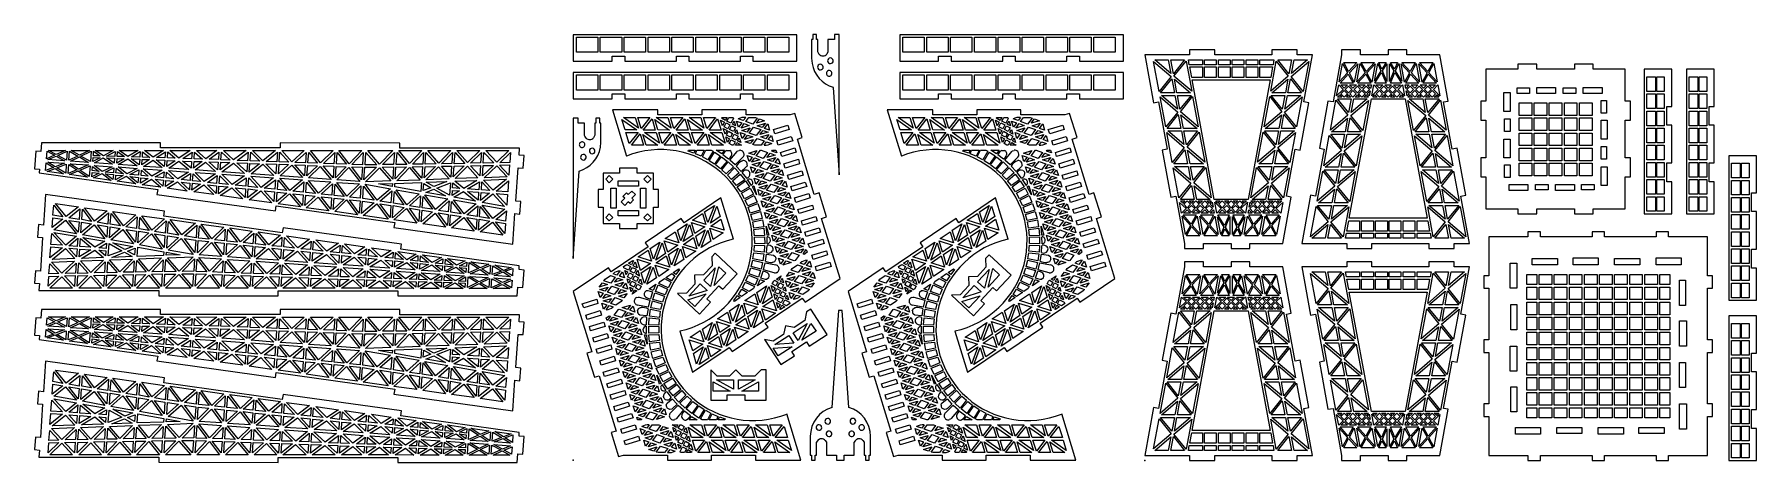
# Model space of a CAD drawing. Extents: x 0 to 1096, y 0 to 272.
import ezdxf

# ---------------------------------------------------------------- set-up
doc = ezdxf.new("R2010")
doc.units = 0
doc.layers.add('CYAN', color=4, linetype='CONTINUOUS')
doc.layers.add('RED', color=1, linetype='CONTINUOUS')

msp = doc.modelspace()

# ---------------------------------------------------------------- linework, layer by layer
at = {"layer": 'CYAN'}
for p, q in [((485.5, 272.3), (343.1, 272.3)), ((343.1, 272.3), (343.1, 255.5)), ((345.1, 261.1), (345.1, 270.7)), ((345.1, 270.7), (358.7, 270.7)), ((358.7, 270.7), (358.7, 261.1)), ((360.3, 261.1), (360.3, 270.7)), ((360.3, 270.7), (373.9, 270.7)), ((373.9, 270.7), (373.9, 261.1)), ((375.5, 261.1), (375.5, 270.7)), ((375.5, 270.7), (389.1, 270.7)), ((389.1, 270.7), (389.1, 261.1)), ((390.7, 261.1), (390.7, 270.7)), ((390.7, 270.7), (404.3, 270.7)), ((404.3, 270.7), (404.3, 261.1)), ((405.9, 261.1), (405.9, 270.7)), ((405.9, 270.7), (419.5, 270.7)), ((419.5, 270.7), (419.5, 261.1)), ((421.1, 261.1), (421.1, 270.7)), ((421.1, 270.7), (434.7, 270.7)), ((434.7, 270.7), (434.7, 261.1)), ((436.3, 261.1), (436.3, 270.7)), ((436.3, 270.7), (449.9, 270.7)), ((449.9, 270.7), (449.9, 261.1)), ((451.5, 261.1), (451.5, 270.7)), ((451.5, 270.7), (465.1, 270.7)), ((465.1, 270.7), (465.1, 261.1)), ((466.7, 261.1), (466.7, 270.7)), ((466.7, 270.7), (480.3, 270.7)), ((480.3, 270.7), (480.3, 261.1)), ((485.5, 255.5), (485.5, 272.3)), ((495.6, 269.3), (494.8, 269.3)), ((494.8, 269.3), (494.8, 257.3)), ((498, 272.5), (495.6, 272.5)), ((495.6, 272.5), (495.6, 269.3)), ((498, 269.3), (498, 272.5)), ((498.8, 269.3), (498, 269.3)), ((498.8, 261.5), (498.8, 269.3)), ((509.3, 269.3), (505.2, 269.3)), ((505.2, 269.3), (505.2, 261.8)), ((512.4, 272.5), (509.3, 272.5)), ((509.3, 272.5), (509.3, 269.3)), ((512.4, 183.2), (512.4, 272.5)), ((693.3, 272.3), (550.9, 272.3)), ((550.9, 272.3), (550.9, 255.5)), ((552.9, 261.1), (552.9, 270.7)), ((552.9, 270.7), (566.5, 270.7)), ((566.5, 270.7), (566.5, 261.1)), ((568.1, 261.1), (568.1, 270.7)), ((568.1, 270.7), (581.7, 270.7)), ((581.7, 270.7), (581.7, 261.1)), ((583.3, 261.1), (583.3, 270.7)), ((583.3, 270.7), (596.9, 270.7)), ((596.9, 270.7), (596.9, 261.1)), ((598.5, 261.1), (598.5, 270.7)), ((598.5, 270.7), (612.1, 270.7)), ((612.1, 270.7), (612.1, 261.1)), ((613.7, 261.1), (613.7, 270.7)), ((613.7, 270.7), (627.3, 270.7)), ((627.3, 270.7), (627.3, 261.1)), ((628.9, 261.1), (628.9, 270.7)), ((628.9, 270.7), (642.5, 270.7)), ((642.5, 270.7), (642.5, 261.1)), ((644.1, 261.1), (644.1, 270.7)), ((644.1, 270.7), (657.7, 270.7)), ((657.7, 270.7), (657.7, 261.1)), ((659.3, 261.1), (659.3, 270.7)), ((659.3, 270.7), (672.9, 270.7)), ((672.9, 270.7), (672.9, 261.1)), ((674.5, 261.1), (674.5, 270.7)), ((674.5, 270.7), (688.1, 270.7)), ((688.1, 270.7), (688.1, 261.1)), ((693.3, 255.5), (693.3, 272.3)), ((343.1, 255.5), (367.9, 255.5)), ((358.7, 261.1), (345.1, 261.1)), ((373.9, 261.1), (360.3, 261.1)), ((367.9, 255.5), (367.9, 258.7)), ((367.9, 258.7), (375.9, 258.7)), ((389.1, 261.1), (375.5, 261.1)), ((375.9, 258.7), (375.9, 255.5)), ((375.9, 255.5), (408.7, 255.5)), ((404.3, 261.1), (390.7, 261.1)), ((419.5, 261.1), (405.9, 261.1)), ((408.7, 255.5), (408.7, 258.7)), ((408.7, 258.7), (416.7, 258.7)), ((416.7, 258.7), (416.7, 255.5)), ((416.7, 255.5), (449.5, 255.5)), ((434.7, 261.1), (421.1, 261.1)), ((449.9, 261.1), (436.3, 261.1)), ((449.5, 255.5), (449.5, 258.7)), ((449.5, 258.7), (457.5, 258.7)), ((465.1, 261.1), (451.5, 261.1)), ((457.5, 258.7), (457.5, 255.5)), ((457.5, 255.5), (485.5, 255.5)), ((480.3, 261.1), (466.7, 261.1)), ((494.8, 257.3), (495.1, 254)), ((499, 261), (498.8, 261.5)), ((499.7, 259.8), (499, 261)), ((505.1, 261.3), (504.5, 260)), ((505.2, 261.8), (505.1, 261.3)), ((550.9, 255.5), (575.7, 255.5)), ((566.5, 261.1), (552.9, 261.1)), ((581.7, 261.1), (568.1, 261.1)), ((575.7, 255.5), (575.7, 258.7)), ((575.7, 258.7), (583.7, 258.7)), ((596.9, 261.1), (583.3, 261.1)), ((583.7, 258.7), (583.7, 255.5)), ((583.7, 255.5), (616.5, 255.5)), ((612.1, 261.1), (598.5, 261.1)), ((627.3, 261.1), (613.7, 261.1)), ((616.5, 255.5), (616.5, 258.7)), ((616.5, 258.7), (624.5, 258.7)), ((624.5, 258.7), (624.5, 255.5)), ((624.5, 255.5), (657.3, 255.5)), ((642.5, 261.1), (628.9, 261.1)), ((657.7, 261.1), (644.1, 261.1)), ((657.3, 255.5), (657.3, 258.7)), ((657.3, 258.7), (665.3, 258.7)), ((672.9, 261.1), (659.3, 261.1)), ((665.3, 258.7), (665.3, 255.5)), ((665.3, 255.5), (693.3, 255.5)), ((688.1, 261.1), (674.5, 261.1)), ((706.9, 259.5), (712.5, 228.9)), ((735.5, 259.5), (706.9, 259.5)), ((712.5, 255.3), (723.8, 245.7)), ((716.1, 236.2), (712.5, 255.3)), ((713.3, 256.3), (721.9, 256.3)), ((723.5, 247.6), (713.3, 256.3)), ((721.9, 256.3), (723.5, 247.6)), ((723.5, 256.3), (732.3, 256.3)), ((725.2, 247.5), (723.5, 256.3)), ((732.3, 256.3), (725.2, 247.5)), ((725.5, 245.9), (733.2, 255.5)), ((733.2, 255.5), (736.8, 236.3)), ((734.7, 256.3), (743.6, 256.3)), ((735.3, 253.1), (734.7, 256.3)), ((743.6, 253.1), (735.3, 253.1)), ((751.5, 262.7), (735.5, 262.7)), ((735.5, 262.7), (735.5, 259.5)), ((743.6, 256.3), (743.6, 253.1)), ((745, 253.1), (745, 256.3)), ((745, 256.3), (752.5, 256.3)), ((752.5, 253.1), (745, 253.1)), ((751.5, 259.5), (751.5, 262.7)), ((787.9, 259.5), (751.5, 259.5)), ((752.5, 256.3), (752.5, 253.1)), ((753.9, 253.1), (753.9, 256.3)), ((753.9, 256.3), (761.4, 256.3)), ((761.4, 253.1), (753.9, 253.1)), ((761.4, 256.3), (761.4, 253.1)), ((762.5, 253.1), (762.5, 256.3)), ((762.5, 256.3), (770, 256.3)), ((770, 253.1), (762.5, 253.1)), ((770, 256.3), (770, 253.1)), ((771.4, 253.1), (771.4, 256.3)), ((771.4, 256.3), (778.9, 256.3)), ((778.9, 253.1), (771.4, 253.1)), ((778.9, 256.3), (778.9, 253.1)), ((780.3, 253.1), (780.3, 256.3)), ((780.3, 256.3), (789.2, 256.3)), ((788.6, 253.1), (780.3, 253.1)), ((787.1, 236.3), (790.6, 255.5)), ((803.9, 262.7), (787.9, 262.7)), ((787.9, 262.7), (787.9, 259.5)), ((789.2, 256.3), (788.6, 253.1)), ((790.6, 255.5), (798.3, 245.9)), ((791.6, 256.3), (800.4, 256.3)), ((798.7, 247.5), (791.6, 256.3)), ((800.4, 256.3), (798.7, 247.5)), ((800.1, 245.7), (811.4, 255.3)), ((810.6, 256.3), (800.4, 247.6)), ((800.4, 247.6), (802, 256.3)), ((802, 256.3), (810.6, 256.3)), ((803.9, 259.5), (803.9, 262.7)), ((813.8, 259.5), (803.9, 259.5)), ((811.4, 255.3), (807.8, 236.2)), ((808.2, 229.5), (813.8, 259.5)), ((832.3, 259.5), (826.8, 229.5)), ((830.8, 242.3), (832.9, 254)), ((844.3, 262.7), (832.3, 262.7)), ((832.3, 262.7), (832.3, 259.5)), ((832.9, 254), (836, 248.1)), ((836.7, 248.9), (833.6, 254.7)), ((833.6, 254.7), (842, 254.7)), ((842, 254.7), (836.7, 248.9)), ((837.2, 248), (842.5, 253.8)), ((842.5, 253.8), (840.3, 242.1)), ((842, 242.3), (844.1, 254)), ((844.1, 254), (847.2, 248.1)), ((844.3, 259.5), (844.3, 262.7)), ((861.9, 259.5), (844.3, 259.5)), ((847.9, 248.9), (844.8, 254.7)), ((844.8, 254.7), (853.2, 254.7)), ((853.2, 254.7), (847.9, 248.9)), ((848.4, 248), (853.7, 253.8)), ((853.7, 253.8), (851.5, 242.1)), ((853.2, 242.7), (855.3, 253.9)), ((855.3, 253.9), (857.2, 249.3)), ((857.9, 250.3), (856, 254.7)), ((856, 254.7), (860.6, 254.7)), ((860.6, 254.7), (857.9, 250.3)), ((858.3, 249.2), (861.1, 253.8)), ((861.1, 253.8), (861.1, 242.6)), ((873.9, 262.7), (861.9, 262.7)), ((861.9, 262.7), (861.9, 259.5)), ((862.7, 253.8), (865.6, 249.2)), ((862.7, 242.6), (862.7, 253.8)), ((866, 250.3), (863.3, 254.7)), ((863.3, 254.7), (867.9, 254.7)), ((867.9, 254.7), (866, 250.3)), ((866.6, 249.3), (868.6, 253.9)), ((868.6, 253.9), (870.7, 242.7)), ((870.2, 253.8), (875.5, 248)), ((872.4, 242.1), (870.2, 253.8)), ((876, 248.9), (870.7, 254.7)), ((870.7, 254.7), (879.1, 254.7)), ((873.9, 259.5), (873.9, 262.7)), ((894.8, 259.5), (873.9, 259.5)), ((879.1, 254.7), (876, 248.9)), ((876.7, 248.1), (879.8, 254)), ((879.8, 254), (881.9, 242.3)), ((881.4, 253.8), (886.7, 248)), ((883.6, 242.1), (881.4, 253.8)), ((887.2, 248.9), (881.9, 254.7)), ((881.9, 254.7), (890.3, 254.7)), ((890.3, 254.7), (887.2, 248.9)), ((887.8, 248.1), (890.9, 254)), ((890.9, 254), (893.1, 242.3)), ((900.2, 230.1), (894.8, 259.5)), ((956.5, 253.5), (944.5, 253.5)), ((944.5, 253.5), (944.5, 250.3)), ((956.5, 250.3), (956.5, 253.5)), ((992.5, 253.5), (980.5, 253.5)), ((980.5, 253.5), (980.5, 250.3)), ((992.5, 250.3), (992.5, 253.5)), ((485.5, 248.3), (343.1, 248.3)), ((343.1, 248.3), (343.1, 231.5)), ((345.1, 237.1), (345.1, 246.7)), ((345.1, 246.7), (358.7, 246.7)), ((358.7, 246.7), (358.7, 237.1)), ((360.3, 237.1), (360.3, 246.7)), ((360.3, 246.7), (373.9, 246.7)), ((373.9, 246.7), (373.9, 237.1)), ((375.5, 237.1), (375.5, 246.7)), ((375.5, 246.7), (389.1, 246.7)), ((389.1, 246.7), (389.1, 237.1)), ((390.7, 237.1), (390.7, 246.7)), ((390.7, 246.7), (404.3, 246.7)), ((404.3, 246.7), (404.3, 237.1)), ((405.9, 237.1), (405.9, 246.7)), ((405.9, 246.7), (419.5, 246.7)), ((419.5, 246.7), (419.5, 237.1)), ((421.1, 237.1), (421.1, 246.7)), ((421.1, 246.7), (434.7, 246.7)), ((434.7, 246.7), (434.7, 237.1)), ((436.3, 237.1), (436.3, 246.7)), ((436.3, 246.7), (449.9, 246.7)), ((449.9, 246.7), (449.9, 237.1)), ((451.5, 237.1), (451.5, 246.7)), ((451.5, 246.7), (465.1, 246.7)), ((465.1, 246.7), (465.1, 237.1)), ((466.7, 237.1), (466.7, 246.7)), ((466.7, 246.7), (480.3, 246.7)), ((480.3, 246.7), (480.3, 237.1)), ((485.5, 231.5), (485.5, 248.3)), ((693.3, 248.3), (550.9, 248.3)), ((550.9, 248.3), (550.9, 231.5)), ((552.9, 237.1), (552.9, 246.7)), ((552.9, 246.7), (566.5, 246.7)), ((566.5, 246.7), (566.5, 237.1)), ((568.1, 237.1), (568.1, 246.7)), ((568.1, 246.7), (581.7, 246.7)), ((581.7, 246.7), (581.7, 237.1)), ((583.3, 237.1), (583.3, 246.7)), ((583.3, 246.7), (596.9, 246.7)), ((596.9, 246.7), (596.9, 237.1)), ((598.5, 237.1), (598.5, 246.7)), ((598.5, 246.7), (612.1, 246.7)), ((612.1, 246.7), (612.1, 237.1)), ((613.7, 237.1), (613.7, 246.7)), ((613.7, 246.7), (627.3, 246.7)), ((627.3, 246.7), (627.3, 237.1)), ((628.9, 237.1), (628.9, 246.7)), ((628.9, 246.7), (642.5, 246.7)), ((642.5, 246.7), (642.5, 237.1)), ((644.1, 237.1), (644.1, 246.7)), ((644.1, 246.7), (657.7, 246.7)), ((657.7, 246.7), (657.7, 237.1)), ((659.3, 237.1), (659.3, 246.7)), ((659.3, 246.7), (672.9, 246.7)), ((672.9, 246.7), (672.9, 237.1)), ((674.5, 237.1), (674.5, 246.7)), ((674.5, 246.7), (688.1, 246.7)), ((688.1, 246.7), (688.1, 237.1)), ((693.3, 231.5), (693.3, 248.3)), ((723.8, 245.7), (716.1, 236.2)), ((717, 235.3), (724.1, 244.2)), ((724.1, 244.2), (725.8, 235.3)), ((736.8, 236.3), (725.5, 245.9)), ((727.4, 235.3), (725.8, 244)), ((725.8, 244), (736, 235.3)), ((735.6, 251.8), (743.6, 251.8)), ((736.8, 245.1), (735.6, 251.8)), ((743.6, 245.1), (736.8, 245.1)), ((737.1, 243.5), (786.8, 243.5)), ((751.2, 167.5), (737.1, 243.5)), ((743.6, 251.8), (743.6, 245.1)), ((745, 245.1), (745, 251.8)), ((745, 251.8), (752.5, 251.8)), ((752.5, 245.1), (745, 245.1)), ((752.5, 251.8), (752.5, 245.1)), ((753.9, 251.8), (761.4, 251.8)), ((753.9, 245.1), (753.9, 251.8)), ((761.4, 245.1), (753.9, 245.1)), ((761.4, 251.8), (761.4, 245.1)), ((762.5, 251.8), (770, 251.8)), ((762.5, 245.1), (762.5, 251.8)), ((770, 245.1), (762.5, 245.1)), ((770, 251.8), (770, 245.1)), ((771.4, 251.8), (778.9, 251.8)), ((771.4, 245.1), (771.4, 251.8)), ((778.9, 245.1), (771.4, 245.1)), ((786.8, 243.5), (772.7, 167.5)), ((778.9, 251.8), (778.9, 245.1)), ((780.3, 251.8), (788.3, 251.8)), ((780.3, 245.1), (780.3, 251.8)), ((787.1, 245.1), (780.3, 245.1)), ((788.3, 251.8), (787.1, 245.1)), ((798.3, 245.9), (787.1, 236.3)), ((787.9, 235.3), (798.1, 244)), ((798.1, 244), (796.5, 235.3)), ((798.1, 235.3), (799.7, 244.2)), ((799.7, 244.2), (806.8, 235.3)), ((807.8, 236.2), (800.1, 245.7)), ((836, 248.1), (830.8, 242.3)), ((831.3, 241.4), (836.5, 247.2)), ((839.6, 241.4), (831.3, 241.4)), ((836.5, 247.2), (839.6, 241.4)), ((840.3, 242.1), (837.2, 248)), ((847.2, 248.1), (842, 242.3)), ((842.4, 241.4), (847.7, 247.2)), ((850.8, 241.4), (842.4, 241.4)), ((847.7, 247.2), (850.8, 241.4)), ((851.5, 242.1), (848.4, 248)), ((857.2, 249.3), (853.2, 242.7)), ((853.5, 241.4), (857.7, 248.2)), ((860.6, 241.4), (853.5, 241.4)), ((857.7, 248.2), (860.6, 241.4)), ((861.1, 242.6), (858.3, 249.2)), ((865.6, 249.2), (862.7, 242.6)), ((863.3, 241.4), (866.2, 248.2)), ((870.3, 241.4), (863.3, 241.4)), ((866.2, 248.2), (870.3, 241.4)), ((870.7, 242.7), (866.6, 249.3)), ((875.5, 248), (872.4, 242.1)), ((873.1, 241.4), (876.2, 247.2)), ((881.4, 241.4), (873.1, 241.4)), ((876.2, 247.2), (881.4, 241.4)), ((881.9, 242.3), (876.7, 248.1)), ((886.7, 248), (883.6, 242.1)), ((884.3, 241.4), (887.4, 247.2)), ((892.6, 241.4), (884.3, 241.4)), ((887.4, 247.2), (892.6, 241.4)), ((893.1, 242.3), (887.8, 248.1)), ((944.5, 250.3), (924.1, 250.3)), ((924.1, 250.3), (924.1, 229.9)), ((980.5, 250.3), (956.5, 250.3)), ((1012.9, 250.3), (992.5, 250.3)), ((1012.9, 229.9), (1012.9, 250.3)), ((1042.5, 250.3), (1024.9, 250.3)), ((1024.9, 250.3), (1024.9, 158.3)), ((1026.5, 236.2), (1026.5, 245.5)), ((1026.5, 245.5), (1032.1, 245.5)), ((1032.1, 245.5), (1032.1, 236.2)), ((1032.9, 236.2), (1032.9, 245.5)), ((1032.9, 245.5), (1037.7, 245.5)), ((1037.7, 245.5), (1037.7, 236.2)), ((1042.5, 226.7), (1042.5, 250.3)), ((1069.5, 250.3), (1051.9, 250.3)), ((1051.9, 250.3), (1051.9, 158.3)), ((1053.5, 236.2), (1053.5, 245.5)), ((1053.5, 245.5), (1059.1, 245.5)), ((1059.1, 245.5), (1059.1, 236.2)), ((1059.9, 236.2), (1059.9, 245.5)), ((1059.9, 245.5), (1064.7, 245.5)), ((1064.7, 245.5), (1064.7, 236.2)), ((1069.5, 226.7), (1069.5, 250.3)), ((343.1, 231.5), (367.9, 231.5)), ((358.7, 237.1), (345.1, 237.1)), ((373.9, 237.1), (360.3, 237.1)), ((367.9, 231.5), (367.9, 234.7)), ((367.9, 234.7), (375.9, 234.7)), ((389.1, 237.1), (375.5, 237.1)), ((375.9, 234.7), (375.9, 231.5)), ((375.9, 231.5), (408.7, 231.5)), ((404.3, 237.1), (390.7, 237.1)), ((419.5, 237.1), (405.9, 237.1)), ((408.7, 231.5), (408.7, 234.7)), ((408.7, 234.7), (416.7, 234.7)), ((416.7, 234.7), (416.7, 231.5)), ((416.7, 231.5), (449.5, 231.5)), ((434.7, 237.1), (421.1, 237.1)), ((449.9, 237.1), (436.3, 237.1)), ((449.5, 231.5), (449.5, 234.7)), ((449.5, 234.7), (457.5, 234.7)), ((465.1, 237.1), (451.5, 237.1)), ((457.5, 234.7), (457.5, 231.5)), ((457.5, 231.5), (485.5, 231.5)), ((480.3, 237.1), (466.7, 237.1)), ((508.6, 238.8), (512.4, 183.2)), ((550.9, 231.5), (575.7, 231.5)), ((566.5, 237.1), (552.9, 237.1)), ((581.7, 237.1), (568.1, 237.1)), ((575.7, 231.5), (575.7, 234.7)), ((575.7, 234.7), (583.7, 234.7)), ((596.9, 237.1), (583.3, 237.1)), ((583.7, 234.7), (583.7, 231.5)), ((583.7, 231.5), (616.5, 231.5)), ((612.1, 237.1), (598.5, 237.1)), ((627.3, 237.1), (613.7, 237.1)), ((616.5, 231.5), (616.5, 234.7)), ((616.5, 234.7), (624.5, 234.7)), ((624.5, 234.7), (624.5, 231.5)), ((624.5, 231.5), (657.3, 231.5)), ((642.5, 237.1), (628.9, 237.1)), ((657.7, 237.1), (644.1, 237.1)), ((657.3, 231.5), (657.3, 234.7)), ((657.3, 234.7), (665.3, 234.7)), ((672.9, 237.1), (659.3, 237.1)), ((665.3, 234.7), (665.3, 231.5)), ((665.3, 231.5), (693.3, 231.5)), ((688.1, 237.1), (674.5, 237.1)), ((720.3, 213.6), (716.7, 232.7)), ((716.7, 232.7), (728, 223.1)), ((725.8, 235.3), (717, 235.3)), ((727.7, 225), (717.5, 233.7)), ((717.5, 233.7), (726.1, 233.7)), ((726.1, 233.7), (727.7, 225)), ((736, 235.3), (727.4, 235.3)), ((729.3, 224.9), (727.7, 233.7)), ((727.7, 233.7), (736.4, 233.7)), ((736.4, 233.7), (729.3, 224.9)), ((729.7, 223.3), (737.4, 232.9)), ((737.4, 232.9), (741, 213.7)), ((782.9, 213.7), (786.5, 232.9)), ((786.5, 232.9), (794.2, 223.3)), ((794.5, 224.9), (787.4, 233.7)), ((787.4, 233.7), (796.2, 233.7)), ((796.5, 235.3), (787.9, 235.3)), ((796.2, 233.7), (794.5, 224.9)), ((795.9, 223.1), (807.2, 232.7)), ((806.4, 233.7), (796.2, 225)), ((796.2, 225), (797.8, 233.7)), ((797.8, 233.7), (806.4, 233.7)), ((806.8, 235.3), (798.1, 235.3)), ((807.2, 232.7), (803.6, 213.6)), ((825.1, 211.5), (828.6, 230.7)), ((828.6, 230.7), (836.3, 221.1)), ((829.1, 233.4), (830.4, 240.3)), ((833.2, 237.5), (829.1, 233.4)), ((836.7, 222.7), (829.6, 231.5)), ((829.6, 231.5), (838.3, 231.5)), ((829.7, 232.6), (831.1, 234)), ((832.5, 232.6), (829.7, 232.6)), ((830.4, 240.3), (833.2, 237.5)), ((831.1, 234), (832.5, 232.6)), ((833.9, 238.2), (831.7, 240.3)), ((831.7, 240.3), (836.1, 240.3)), ((831.8, 234.7), (833.9, 236.8)), ((833.9, 232.6), (831.8, 234.7)), ((836.1, 240.3), (833.9, 238.2)), ((833.9, 236.8), (836, 234.7)), ((836, 234.7), (833.9, 232.6)), ((834.6, 237.5), (836.7, 239.6)), ((836.7, 235.4), (834.6, 237.5)), ((835.3, 232.6), (836.7, 234)), ((838.1, 232.6), (835.3, 232.6)), ((836.7, 239.6), (838.8, 237.5)), ((838.8, 237.5), (836.7, 235.4)), ((836.7, 234), (838.1, 232.6)), ((838.3, 231.5), (836.7, 222.7)), ((837.1, 155.5), (851.2, 231.5)), ((837.3, 240.3), (841.7, 240.3)), ((839.5, 238.2), (837.3, 240.3)), ((837.4, 234.7), (839.5, 236.8)), ((839.5, 232.6), (837.4, 234.7)), ((838.1, 220.9), (849.3, 230.5)), ((848.5, 231.5), (838.4, 222.8)), ((838.4, 222.8), (840, 231.5)), ((841.7, 240.3), (839.5, 238.2)), ((839.5, 236.8), (841.6, 234.7)), ((841.6, 234.7), (839.5, 232.6)), ((840, 231.5), (848.5, 231.5)), ((840.2, 237.5), (842.3, 239.6)), ((842.3, 235.4), (840.2, 237.5)), ((840.9, 232.6), (842.3, 234)), ((843.7, 232.6), (840.9, 232.6)), ((842.3, 239.6), (844.4, 237.5)), ((844.4, 237.5), (842.3, 235.4)), ((842.3, 234), (843.7, 232.6)), ((845.1, 238.2), (842.9, 240.3)), ((842.9, 240.3), (847.3, 240.3)), ((843, 234.7), (845.1, 236.8)), ((845.1, 232.6), (843, 234.7)), ((847.3, 240.3), (845.1, 238.2)), ((845.1, 236.8), (847.2, 234.7)), ((847.2, 234.7), (845.1, 232.6)), ((845.8, 237.5), (847.9, 239.6)), ((847.9, 235.4), (845.8, 237.5)), ((849.3, 230.5), (845.8, 211.4)), ((846.5, 232.6), (847.9, 234)), ((849.3, 232.6), (846.5, 232.6)), ((847.9, 239.6), (850, 237.5)), ((850, 237.5), (847.9, 235.4)), ((847.9, 234), (849.3, 232.6)), ((850.7, 238.1), (848.5, 240.3)), ((848.5, 240.3), (851.2, 240.3)), ((848.6, 234.7), (850.5, 236.6)), ((849.9, 233.4), (848.6, 234.7)), ((850.5, 236.6), (849.9, 233.4)), ((851.2, 240.3), (850.7, 238.1)), ((851.2, 231.5), (872.7, 231.5)), ((851.5, 233.4), (852.8, 240.3)), ((855.6, 237.5), (851.5, 233.4)), ((852.1, 232.6), (853.5, 234)), ((854.9, 232.6), (852.1, 232.6)), ((852.8, 240.3), (855.6, 237.5)), ((853.5, 234), (854.9, 232.6)), ((856.3, 238.2), (854.1, 240.3)), ((854.1, 240.3), (858.5, 240.3)), ((854.2, 234.7), (856.3, 236.8)), ((856.3, 232.6), (854.2, 234.7)), ((858.5, 240.3), (856.3, 238.2)), ((856.3, 236.8), (858.4, 234.7)), ((858.4, 234.7), (856.3, 232.6)), ((857, 237.5), (859.1, 239.6)), ((859.1, 235.4), (857, 237.5)), ((857.7, 232.6), (859.1, 234)), ((860.5, 232.6), (857.7, 232.6)), ((859.1, 239.6), (861.2, 237.5)), ((861.2, 237.5), (859.1, 235.4)), ((859.1, 234), (860.5, 232.6)), ((861.9, 238.2), (859.7, 240.3)), ((859.7, 240.3), (864.1, 240.3)), ((859.8, 234.7), (861.9, 236.8)), ((861.9, 232.6), (859.8, 234.7)), ((864.1, 240.3), (861.9, 238.2)), ((861.9, 236.8), (864, 234.7)), ((864, 234.7), (861.9, 232.6)), ((862.6, 237.5), (864.7, 239.6)), ((864.7, 235.4), (862.6, 237.5)), ((863.3, 232.6), (864.7, 234)), ((866.1, 232.6), (863.3, 232.6)), ((864.7, 239.6), (866.8, 237.5)), ((866.8, 237.5), (864.7, 235.4)), ((864.7, 234), (866.1, 232.6)), ((867.5, 238.2), (865.3, 240.3)), ((865.3, 240.3), (869.7, 240.3)), ((865.4, 234.7), (867.5, 236.8)), ((867.5, 232.6), (865.4, 234.7)), ((869.7, 240.3), (867.5, 238.2)), ((867.5, 236.8), (869.6, 234.7)), ((869.6, 234.7), (867.5, 232.6)), ((868.2, 237.5), (871.1, 240.4)), ((872.4, 233.3), (868.2, 237.5)), ((868.9, 232.6), (870.3, 234)), ((871.7, 232.6), (868.9, 232.6)), ((870.3, 234), (871.7, 232.6)), ((871.1, 240.4), (872.4, 233.3)), ((873.1, 238.1), (872.7, 240.3)), ((872.7, 240.3), (875.3, 240.3)), ((872.7, 231.5), (886.8, 155.5)), ((875.3, 240.3), (873.1, 238.1)), ((874, 233.4), (873.4, 236.6)), ((873.4, 236.6), (875.3, 234.7)), ((873.9, 237.5), (876, 239.6)), ((876, 235.4), (873.9, 237.5)), ((875.3, 234.7), (874, 233.4)), ((874.5, 232.6), (876, 234)), ((877.4, 232.6), (874.5, 232.6)), ((878.1, 211.4), (874.5, 230.5)), ((874.5, 230.5), (885.8, 220.9)), ((885.5, 222.8), (875.3, 231.5)), ((875.3, 231.5), (883.9, 231.5)), ((876, 239.6), (878.1, 237.5)), ((878.1, 237.5), (876, 235.4)), ((876, 234), (877.4, 232.6)), ((878.8, 238.2), (876.6, 240.3)), ((876.6, 240.3), (880.9, 240.3)), ((876.7, 234.7), (878.8, 236.8)), ((878.8, 232.6), (876.7, 234.7)), ((880.9, 240.3), (878.8, 238.2)), ((878.8, 236.8), (880.9, 234.7)), ((880.9, 234.7), (878.8, 232.6)), ((879.5, 237.5), (881.6, 239.6)), ((881.6, 235.4), (879.5, 237.5)), ((880.1, 232.6), (881.6, 234)), ((883, 232.6), (880.1, 232.6)), ((881.6, 239.6), (883.7, 237.5)), ((883.7, 237.5), (881.6, 235.4)), ((881.6, 234), (883, 232.6)), ((884.4, 238.2), (882.2, 240.3)), ((882.2, 240.3), (886.5, 240.3)), ((882.3, 234.7), (884.4, 236.8)), ((884.4, 232.6), (882.3, 234.7)), ((883.9, 231.5), (885.5, 222.8)), ((886.5, 240.3), (884.4, 238.2)), ((884.4, 236.8), (886.5, 234.7)), ((886.5, 234.7), (884.4, 232.6)), ((885.1, 237.5), (887.2, 239.6)), ((887.2, 235.4), (885.1, 237.5)), ((887.2, 222.7), (885.5, 231.5)), ((885.5, 231.5), (894.3, 231.5)), ((885.7, 232.6), (887.2, 234)), ((888.6, 232.6), (885.7, 232.6)), ((887.2, 239.6), (889.3, 237.5)), ((889.3, 237.5), (887.2, 235.4)), ((887.2, 234), (888.6, 232.6)), ((894.3, 231.5), (887.2, 222.7)), ((887.6, 221.1), (895.3, 230.7)), ((890, 238.2), (887.8, 240.3)), ((887.8, 240.3), (892.1, 240.3)), ((887.9, 234.7), (890, 236.8)), ((890, 232.6), (887.9, 234.7)), ((892.1, 240.3), (890, 238.2)), ((890, 236.8), (892.1, 234.7)), ((892.1, 234.7), (890, 232.6)), ((890.7, 237.5), (893.5, 240.3)), ((894.8, 233.4), (890.7, 237.5)), ((891.3, 232.6), (892.8, 234)), ((894.2, 232.6), (891.3, 232.6)), ((892.8, 234), (894.2, 232.6)), ((893.5, 240.3), (894.8, 233.4)), ((895.3, 230.7), (898.8, 211.5)), ((935.6, 223.5), (935.6, 235.5)), ((935.6, 235.5), (939.5, 235.5)), ((939.5, 235.5), (939.5, 223.5)), ((944, 234.9), (944, 238.4)), ((944, 238.4), (952, 238.4)), ((952, 234.9), (944, 234.9)), ((952, 238.4), (952, 234.9)), ((956.5, 234.9), (956.5, 238.8)), ((956.5, 238.8), (968.5, 238.8)), ((968.5, 234.9), (956.5, 234.9)), ((968.5, 238.8), (968.5, 234.9)), ((973.3, 234.9), (973.3, 238.4)), ((973.3, 238.4), (981.3, 238.4)), ((981.3, 234.9), (973.3, 234.9)), ((981.3, 238.4), (981.3, 234.9)), ((986.1, 234.9), (986.1, 238.8)), ((986.1, 238.8), (998.1, 238.8)), ((998.1, 234.9), (986.1, 234.9)), ((997.5, 222.4), (997.5, 230.4)), ((997.5, 230.4), (1000.9, 230.4)), ((998.1, 238.8), (998.1, 234.9)), ((1000.9, 230.4), (1000.9, 222.4)), ((1032.1, 236.2), (1026.5, 236.2)), ((1026.5, 225.3), (1026.5, 234.6)), ((1026.5, 234.6), (1032.1, 234.6)), ((1032.1, 234.6), (1032.1, 225.3)), ((1037.7, 236.2), (1032.9, 236.2)), ((1032.9, 225.3), (1032.9, 234.6)), ((1032.9, 234.6), (1037.7, 234.6)), ((1037.7, 234.6), (1037.7, 225.3)), ((1059.1, 236.2), (1053.5, 236.2)), ((1053.5, 225.3), (1053.5, 234.6)), ((1053.5, 234.6), (1059.1, 234.6)), ((1059.1, 234.6), (1059.1, 225.3)), ((1064.7, 236.2), (1059.9, 236.2)), ((1059.9, 225.3), (1059.9, 234.6)), ((1059.9, 234.6), (1064.7, 234.6)), ((1064.7, 234.6), (1064.7, 225.3)), ((397, 224.5), (368, 224.5)), ((368, 224.5), (377, 195.1)), ((375, 219.7), (382.4, 219.7)), ((384.5, 212.9), (375, 219.7)), ((382.4, 219.7), (384.5, 212.9)), ((386.3, 212.6), (384.1, 219.7)), ((384.1, 219.7), (391.9, 219.7)), ((391.9, 219.7), (386.3, 212.6)), ((395.9, 219.7), (403.3, 219.7)), ((405.4, 212.9), (395.9, 219.7)), ((397, 221.3), (397, 224.5)), ((425, 221.2), (397, 221.3)), ((403.3, 219.7), (405.4, 212.9)), ((405, 219.6), (412.8, 219.7)), ((407.2, 212.6), (405, 219.6)), ((412.8, 219.7), (407.2, 212.6)), ((416.9, 219.6), (424.3, 219.7)), ((426.3, 212.9), (416.9, 219.6)), ((424.3, 219.7), (426.3, 212.9)), ((453.1, 224.4), (425, 224.4)), ((425, 224.4), (425, 221.2)), ((425.9, 219.6), (433.7, 219.7)), ((428.1, 212.5), (425.9, 219.6)), ((433.7, 219.7), (428.1, 212.5)), ((437.4, 219.1), (437.8, 219.6)), ((437.8, 219.6), (440.9, 219.6)), ((440.9, 219.6), (439.9, 217.8)), ((440.9, 217.2), (442.2, 219.6)), ((442.2, 219.6), (444.8, 219.6)), ((444.8, 219.6), (445, 218.9)), ((452.9, 219.6), (451.3, 217.6)), ((452.9, 217), (454.8, 219.6)), ((453.1, 221.2), (453.1, 224.4)), ((481.1, 221.2), (453.1, 221.2)), ((454.8, 219.6), (459, 219.6)), ((459, 219.6), (460.2, 219.2)), ((484.1, 222.2), (481.1, 221.2)), ((488.8, 206.9), (484.1, 222.2)), ((572, 224.5), (543, 224.5)), ((543, 224.5), (552, 195.1)), ((550, 219.7), (557.4, 219.7)), ((559.5, 212.9), (550, 219.7)), ((557.4, 219.7), (559.5, 212.9)), ((561.3, 212.6), (559.1, 219.7)), ((559.1, 219.7), (566.9, 219.7)), ((566.9, 219.7), (561.3, 212.6)), ((570.9, 219.7), (578.3, 219.7)), ((580.4, 212.9), (570.9, 219.7)), ((572, 221.3), (572, 224.5)), ((600, 221.2), (572, 221.3)), ((578.3, 219.7), (580.4, 212.9)), ((580, 219.6), (587.8, 219.7)), ((582.2, 212.6), (580, 219.6)), ((587.8, 219.7), (582.2, 212.6)), ((591.9, 219.6), (599.3, 219.7)), ((601.3, 212.9), (591.9, 219.6)), ((599.3, 219.7), (601.3, 212.9)), ((628.1, 224.4), (600, 224.4)), ((600, 224.4), (600, 221.2)), ((600.9, 219.6), (608.7, 219.7)), ((603.1, 212.5), (600.9, 219.6)), ((608.7, 219.7), (603.1, 212.5)), ((612.4, 219.1), (612.8, 219.6)), ((612.8, 219.6), (615.9, 219.6)), ((615.9, 219.6), (614.9, 217.8)), ((615.9, 217.2), (617.2, 219.6)), ((617.2, 219.6), (619.8, 219.6)), ((619.8, 219.6), (620, 218.9)), ((627.9, 219.6), (626.3, 217.6)), ((627.9, 217), (629.8, 219.6)), ((628.1, 221.2), (628.1, 224.4)), ((656.1, 221.2), (628.1, 221.2)), ((629.8, 219.6), (634, 219.6)), ((634, 219.6), (635.2, 219.2)), ((659.1, 222.2), (656.1, 221.2)), ((663.8, 206.9), (659.1, 222.2)), ((712.5, 228.9), (715.7, 229.5)), ((715.7, 229.5), (721.2, 199.5)), ((728, 223.1), (720.3, 213.6)), ((721.2, 212.7), (728.3, 221.6)), ((728.3, 221.6), (730, 212.7)), ((741, 213.7), (729.7, 223.3)), ((731.6, 212.7), (730, 221.4)), ((730, 221.4), (740.2, 212.7)), ((794.2, 223.3), (782.9, 213.7)), ((783.7, 212.7), (793.9, 221.4)), ((793.9, 221.4), (792.3, 212.7)), ((793.9, 212.7), (795.5, 221.6)), ((795.5, 221.6), (802.6, 212.7)), ((803.6, 213.6), (795.9, 223.1)), ((805.8, 198.9), (811.4, 228.9)), ((811.4, 228.9), (808.2, 229.5)), ((823.6, 230.1), (818.1, 200.1)), ((826.8, 229.5), (823.6, 230.1)), ((836.3, 221.1), (825.1, 211.5)), ((836.1, 210.5), (837.7, 219.4)), ((837.7, 219.4), (844.8, 210.5)), ((845.8, 211.4), (838.1, 220.9)), ((885.8, 220.9), (878.1, 211.4)), ((879.1, 210.5), (886.2, 219.4)), ((886.2, 219.4), (887.8, 210.5)), ((898.8, 211.5), (887.6, 221.1)), ((897.1, 229.5), (900.2, 230.1)), ((902.7, 199.5), (897.1, 229.5)), ((924.1, 229.9), (920.9, 229.9)), ((920.9, 229.9), (920.9, 217.9)), ((939.5, 223.5), (935.6, 223.5)), ((945.3, 220.9), (945.3, 228.9)), ((945.3, 228.9), (953.3, 228.9)), ((953.3, 220.9), (945.3, 220.9)), ((945.3, 219.3), (953.3, 219.3)), ((945.3, 211.3), (945.3, 219.3)), ((953.3, 228.9), (953.3, 220.9)), ((953.3, 219.3), (953.3, 211.3)), ((954.9, 220.9), (954.9, 228.9)), ((954.9, 228.9), (962.9, 228.9)), ((962.9, 220.9), (954.9, 220.9)), ((954.9, 219.3), (962.9, 219.3)), ((954.9, 211.3), (954.9, 219.3)), ((962.9, 228.9), (962.9, 220.9)), ((962.9, 219.3), (962.9, 211.3)), ((964.5, 220.9), (964.5, 228.9)), ((964.5, 228.9), (972.5, 228.9)), ((972.5, 220.9), (964.5, 220.9)), ((964.5, 219.3), (972.5, 219.3)), ((964.5, 211.3), (964.5, 219.3)), ((972.5, 228.9), (972.5, 220.9)), ((972.5, 219.3), (972.5, 211.3)), ((974.1, 220.9), (974.1, 228.9)), ((974.1, 228.9), (982.1, 228.9)), ((982.1, 220.9), (974.1, 220.9)), ((974.1, 219.3), (982.1, 219.3)), ((974.1, 211.3), (974.1, 219.3)), ((982.1, 228.9), (982.1, 220.9)), ((982.1, 219.3), (982.1, 211.3)), ((983.7, 220.9), (983.7, 228.9)), ((983.7, 228.9), (991.7, 228.9)), ((991.7, 220.9), (983.7, 220.9)), ((983.7, 211.3), (983.7, 219.3)), ((983.7, 219.3), (991.7, 219.3)), ((991.7, 228.9), (991.7, 220.9)), ((991.7, 219.3), (991.7, 211.3)), ((1000.9, 222.4), (997.5, 222.4)), ((1016.1, 229.9), (1012.9, 229.9)), ((1016.1, 217.9), (1016.1, 229.9)), ((1032.1, 225.3), (1026.5, 225.3)), ((1026.5, 214.4), (1026.5, 223.7)), ((1026.5, 223.7), (1032.1, 223.7)), ((1032.1, 223.7), (1032.1, 214.4)), ((1037.7, 225.3), (1032.9, 225.3)), ((1032.9, 214.4), (1032.9, 223.7)), ((1032.9, 223.7), (1037.7, 223.7)), ((1037.7, 223.7), (1037.7, 214.4)), ((1039.3, 214.7), (1039.3, 226.7)), ((1039.3, 226.7), (1042.5, 226.7)), ((1059.1, 225.3), (1053.5, 225.3)), ((1053.5, 214.4), (1053.5, 223.7)), ((1053.5, 223.7), (1059.1, 223.7)), ((1059.1, 223.7), (1059.1, 214.4)), ((1064.7, 225.3), (1059.9, 225.3)), ((1059.9, 214.4), (1059.9, 223.7)), ((1059.9, 223.7), (1064.7, 223.7)), ((1064.7, 223.7), (1064.7, 214.4)), ((1066.3, 214.7), (1066.3, 226.7)), ((1066.3, 226.7), (1069.5, 226.7)), ((346.1, 219.1), (343.1, 219.1)), ((343.1, 219.1), (343.1, 129.8)), ((346.1, 215.9), (346.1, 219.1)), ((350.3, 215.9), (346.1, 215.9)), ((350.3, 208.2), (350.3, 215.9)), ((356.7, 208.4), (356.6, 207.9)), ((357.5, 215.9), (356.7, 215.9)), ((356.7, 215.9), (356.7, 208.4)), ((359.9, 219.1), (357.5, 219.1)), ((357.5, 219.1), (357.5, 215.9)), ((359.9, 215.9), (359.9, 219.1)), ((360.7, 215.9), (359.9, 215.9)), ((360.7, 203.9), (360.7, 215.9)), ((374, 218.4), (383.5, 211.7)), ((376.1, 211.7), (374, 218.4)), ((383.5, 211.7), (376.1, 211.7)), ((376.6, 210.1), (384.3, 210)), ((378.7, 203), (376.6, 210.1)), ((384.3, 210), (378.7, 203)), ((380.1, 202.1), (385.6, 209.2)), ((385.6, 209.2), (387.8, 202)), ((389.5, 202.1), (387.4, 208.8)), ((387.4, 208.8), (396.9, 202.1)), ((387.6, 211.6), (393.2, 218.7)), ((395.3, 211.6), (387.6, 211.6)), ((388.5, 210.1), (395.8, 210.1)), ((397.9, 203.3), (388.5, 210.1)), ((393.2, 218.7), (395.3, 211.6)), ((395, 218.4), (404.4, 211.6)), ((397, 211.7), (395, 218.4)), ((395.8, 210.1), (397.9, 203.3)), ((404.4, 211.6), (397, 211.7)), ((399.7, 203), (397.5, 210)), ((397.5, 210), (405.2, 210)), ((405.2, 210), (399.7, 203)), ((401, 202.1), (406.6, 209.2)), ((406.6, 209.2), (408.7, 202)), ((408.3, 208.8), (417.8, 202.1)), ((410.4, 202.1), (408.3, 208.8)), ((408.5, 211.6), (414.1, 218.7)), ((416.3, 211.6), (408.5, 211.6)), ((409.4, 210.1), (416.7, 210.1)), ((418.8, 203.3), (409.4, 210.1)), ((414.1, 218.7), (416.3, 211.6)), ((417.9, 211.6), (415.9, 218.4)), ((415.9, 218.4), (425.3, 211.6)), ((416.7, 210.1), (418.8, 203.3)), ((425.3, 211.6), (417.9, 211.6)), ((418.4, 210), (426.1, 210)), ((420.6, 203), (418.4, 210)), ((426.1, 210), (420.6, 203)), ((421.9, 202), (427.5, 209.2)), ((427.5, 209.2), (429.6, 202)), ((429.2, 208.8), (438.7, 202.1)), ((431.3, 202), (429.2, 208.8)), ((429.5, 211.6), (435, 218.7)), ((437.2, 211.6), (429.5, 211.6)), ((430.3, 210.1), (437.7, 210)), ((439.7, 203.3), (430.3, 210.1)), ((435, 218.7), (437.2, 211.6)), ((438, 214.3), (436.9, 218)), ((436.9, 218), (439.3, 216.7)), ((439.9, 217.8), (437.4, 219.1)), ((437.7, 210), (439.7, 203.3)), ((439.3, 216.7), (438, 214.3)), ((439.7, 208.9), (438.5, 212.7)), ((438.5, 212.7), (441, 211.4)), ((439.1, 213.7), (440.4, 216.2)), ((441.5, 212.4), (439.1, 213.7)), ((441, 211.4), (439.7, 208.9)), ((440.4, 216.2), (442.8, 214.9)), ((440.7, 208.4), (442, 210.8)), ((443.2, 207.1), (440.7, 208.4)), ((443.4, 215.9), (440.9, 217.2)), ((442.8, 214.9), (441.5, 212.4)), ((442, 210.8), (444.5, 209.5)), ((442.6, 211.9), (443.9, 214.3)), ((445, 210.6), (442.6, 211.9)), ((444.5, 209.5), (443.2, 207.1)), ((445, 218.9), (443.4, 215.9)), ((443.9, 214.3), (446.3, 213)), ((444.2, 206.5), (445.5, 208.9)), ((444.4, 215.4), (445.5, 217.3)), ((446.4, 214.3), (444.4, 215.4)), ((446.3, 213), (445, 210.6)), ((445.5, 217.3), (446.4, 214.3)), ((445.5, 208.9), (448, 207.7)), ((446.1, 210), (447.1, 211.9)), ((448, 209), (446.1, 210)), ((447.1, 217.3), (450.3, 216.2)), ((448.3, 213.5), (447.1, 217.3)), ((447.1, 211.9), (448, 209)), ((451.3, 217.6), (448.1, 218.7)), ((450.3, 216.2), (448.3, 213.5)), ((450.5, 206.2), (449.4, 210.1)), ((449.4, 210.1), (452.5, 209)), ((449.9, 212.9), (451.9, 215.7)), ((455.1, 214.5), (449.9, 212.9)), ((450.4, 211.4), (455.6, 213)), ((453.5, 210.3), (450.4, 211.4)), ((452.5, 209), (450.5, 206.2)), ((451.9, 215.7), (455.1, 214.5)), ((452.1, 205.7), (454.1, 208.4)), ((457.3, 215.4), (452.9, 217)), ((455.6, 213), (453.5, 210.3)), ((454.1, 208.4), (457.3, 207.3)), ((455.1, 209.7), (457.9, 213.5)), ((459.6, 208.2), (455.1, 209.7)), ((460.2, 219.2), (457.3, 215.4)), ((457.9, 213.5), (462.4, 212)), ((462.4, 212), (459.6, 208.2)), ((459.7, 216), (461.7, 218.7)), ((464.9, 217.5), (459.7, 216)), ((460.2, 214.4), (465.4, 216)), ((463.4, 213.3), (460.2, 214.4)), ((461.7, 218.7), (464.9, 217.5)), ((461.9, 208.7), (464, 211.4)), ((467.1, 210.3), (461.9, 208.7)), ((462.4, 207.2), (467.6, 208.7)), ((465.4, 216), (463.4, 213.3)), ((464, 211.4), (467.1, 210.3)), ((464.9, 212.7), (467, 215.5)), ((468.1, 211.6), (464.9, 212.7)), ((467.6, 208.7), (465.6, 206)), ((467, 215.5), (468.1, 211.6)), ((470.5, 212), (479.7, 214.8)), ((471.4, 209.2), (470.5, 212)), ((480.6, 212), (471.4, 209.2)), ((479.7, 214.8), (480.6, 212)), ((549, 218.4), (558.5, 211.7)), ((551.1, 211.7), (549, 218.4)), ((558.5, 211.7), (551.1, 211.7)), ((551.6, 210.1), (559.3, 210)), ((553.7, 203), (551.6, 210.1)), ((559.3, 210), (553.7, 203)), ((555.1, 202.1), (560.6, 209.2)), ((560.6, 209.2), (562.8, 202)), ((564.5, 202.1), (562.4, 208.8)), ((562.4, 208.8), (571.9, 202.1)), ((562.6, 211.6), (568.2, 218.7)), ((570.3, 211.6), (562.6, 211.6)), ((563.5, 210.1), (570.8, 210.1)), ((572.9, 203.3), (563.5, 210.1)), ((568.2, 218.7), (570.3, 211.6)), ((570, 218.4), (579.4, 211.6)), ((572, 211.7), (570, 218.4)), ((570.8, 210.1), (572.9, 203.3)), ((579.4, 211.6), (572, 211.7)), ((574.7, 203), (572.5, 210)), ((572.5, 210), (580.2, 210)), ((580.2, 210), (574.7, 203)), ((576, 202.1), (581.6, 209.2)), ((581.6, 209.2), (583.7, 202)), ((583.3, 208.8), (592.8, 202.1)), ((585.4, 202.1), (583.3, 208.8)), ((583.5, 211.6), (589.1, 218.7)), ((591.3, 211.6), (583.5, 211.6)), ((584.4, 210.1), (591.7, 210.1)), ((593.8, 203.3), (584.4, 210.1)), ((589.1, 218.7), (591.3, 211.6)), ((592.9, 211.6), (590.9, 218.4)), ((590.9, 218.4), (600.3, 211.6)), ((591.7, 210.1), (593.8, 203.3)), ((600.3, 211.6), (592.9, 211.6)), ((593.4, 210), (601.1, 210)), ((595.6, 203), (593.4, 210)), ((601.1, 210), (595.6, 203)), ((596.9, 202), (602.5, 209.2)), ((602.5, 209.2), (604.6, 202)), ((604.2, 208.8), (613.7, 202.1)), ((606.3, 202), (604.2, 208.8)), ((604.5, 211.6), (610, 218.7)), ((612.2, 211.6), (604.5, 211.6)), ((605.3, 210.1), (612.7, 210)), ((614.7, 203.3), (605.3, 210.1)), ((610, 218.7), (612.2, 211.6)), ((613, 214.3), (611.9, 218)), ((611.9, 218), (614.3, 216.7)), ((614.9, 217.8), (612.4, 219.1)), ((612.7, 210), (614.7, 203.3)), ((614.3, 216.7), (613, 214.3)), ((614.7, 208.9), (613.5, 212.7)), ((613.5, 212.7), (616, 211.4)), ((614.1, 213.7), (615.4, 216.2)), ((616.5, 212.4), (614.1, 213.7)), ((616, 211.4), (614.7, 208.9)), ((615.4, 216.2), (617.8, 214.9)), ((615.7, 208.4), (617, 210.8)), ((618.2, 207.1), (615.7, 208.4)), ((618.4, 215.9), (615.9, 217.2)), ((617.8, 214.9), (616.5, 212.4)), ((617, 210.8), (619.5, 209.5)), ((617.6, 211.9), (618.9, 214.3)), ((620, 210.6), (617.6, 211.9)), ((619.5, 209.5), (618.2, 207.1)), ((620, 218.9), (618.4, 215.9)), ((618.9, 214.3), (621.3, 213)), ((619.2, 206.5), (620.5, 208.9)), ((619.4, 215.4), (620.5, 217.3)), ((621.4, 214.3), (619.4, 215.4)), ((621.3, 213), (620, 210.6)), ((620.5, 217.3), (621.4, 214.3)), ((620.5, 208.9), (623, 207.7)), ((621.1, 210), (622.1, 211.9)), ((623, 209), (621.1, 210)), ((622.1, 217.3), (625.3, 216.2)), ((623.3, 213.5), (622.1, 217.3)), ((622.1, 211.9), (623, 209)), ((626.3, 217.6), (623.1, 218.7)), ((625.3, 216.2), (623.3, 213.5)), ((625.5, 206.2), (624.4, 210.1)), ((624.4, 210.1), (627.5, 209)), ((624.9, 212.9), (626.9, 215.7)), ((630.1, 214.5), (624.9, 212.9)), ((625.4, 211.4), (630.6, 213)), ((628.5, 210.3), (625.4, 211.4)), ((627.5, 209), (625.5, 206.2)), ((626.9, 215.7), (630.1, 214.5)), ((627.1, 205.7), (629.1, 208.4)), ((632.3, 215.4), (627.9, 217)), ((630.6, 213), (628.5, 210.3)), ((629.1, 208.4), (632.3, 207.3)), ((630.1, 209.7), (632.9, 213.5)), ((634.6, 208.2), (630.1, 209.7)), ((635.2, 219.2), (632.3, 215.4)), ((632.9, 213.5), (637.4, 212)), ((637.4, 212), (634.6, 208.2)), ((634.7, 216), (636.7, 218.7)), ((639.9, 217.5), (634.7, 216)), ((635.2, 214.4), (640.4, 216)), ((638.4, 213.3), (635.2, 214.4)), ((636.7, 218.7), (639.9, 217.5)), ((636.9, 208.7), (639, 211.4)), ((642.1, 210.3), (636.9, 208.7)), ((637.4, 207.2), (642.6, 208.7)), ((640.4, 216), (638.4, 213.3)), ((639, 211.4), (642.1, 210.3)), ((639.9, 212.7), (642, 215.5)), ((643.1, 211.6), (639.9, 212.7)), ((642.6, 208.7), (640.6, 206)), ((642, 215.5), (643.1, 211.6)), ((645.5, 212), (654.7, 214.8)), ((646.4, 209.2), (645.5, 212)), ((655.6, 212), (646.4, 209.2)), ((654.7, 214.8), (655.6, 212)), ((724.4, 191), (720.9, 210.1)), ((720.9, 210.1), (732.1, 200.5)), ((730, 212.7), (721.2, 212.7)), ((731.9, 202.4), (721.7, 211.1)), ((721.7, 211.1), (730.3, 211.1)), ((730.3, 211.1), (731.9, 202.4)), ((740.2, 212.7), (731.6, 212.7)), ((733.5, 202.3), (731.9, 211.1)), ((731.9, 211.1), (740.6, 211.1)), ((740.6, 211.1), (733.5, 202.3)), ((733.9, 200.7), (741.6, 210.3)), ((741.6, 210.3), (745.2, 191.1)), ((778.7, 191.1), (782.3, 210.3)), ((782.3, 210.3), (790, 200.7)), ((790.3, 202.3), (783.2, 211.1)), ((783.2, 211.1), (792, 211.1)), ((792.3, 212.7), (783.7, 212.7)), ((792, 211.1), (790.3, 202.3)), ((791.7, 200.5), (803, 210.1)), ((802.2, 211.1), (792, 202.4)), ((792, 202.4), (793.6, 211.1)), ((793.6, 211.1), (802.2, 211.1)), ((802.6, 212.7), (793.9, 212.7)), ((803, 210.1), (799.4, 191)), ((832.5, 200.1), (825.4, 208.9)), ((825.4, 208.9), (834.2, 208.9)), ((825.9, 210.5), (836.1, 219.2)), ((834.5, 210.5), (825.9, 210.5)), ((834.2, 208.9), (832.5, 200.1)), ((844.4, 208.9), (834.2, 200.2)), ((834.2, 200.2), (835.8, 208.9)), ((836.1, 219.2), (834.5, 210.5)), ((835.8, 208.9), (844.4, 208.9)), ((844.8, 210.5), (836.1, 210.5)), ((887.8, 210.5), (879.1, 210.5)), ((889.7, 200.2), (879.5, 208.9)), ((879.5, 208.9), (888.1, 208.9)), ((889.4, 210.5), (887.8, 219.2)), ((887.8, 219.2), (898, 210.5)), ((888.1, 208.9), (889.7, 200.2)), ((898, 210.5), (889.4, 210.5)), ((891.4, 200.1), (889.7, 208.9)), ((889.7, 208.9), (898.5, 208.9)), ((898.5, 208.9), (891.4, 200.1)), ((920.9, 217.9), (924.1, 217.9)), ((924.1, 217.9), (924.1, 193.9)), ((936, 210.7), (936, 218.7)), ((936, 218.7), (939.5, 218.7)), ((939.5, 210.7), (936, 210.7)), ((939.5, 218.7), (939.5, 210.7)), ((953.3, 211.3), (945.3, 211.3)), ((945.3, 201.7), (945.3, 209.7)), ((945.3, 209.7), (953.3, 209.7)), ((953.3, 209.7), (953.3, 201.7)), ((962.9, 211.3), (954.9, 211.3)), ((954.9, 201.7), (954.9, 209.7)), ((954.9, 209.7), (962.9, 209.7)), ((962.9, 209.7), (962.9, 201.7)), ((972.5, 211.3), (964.5, 211.3)), ((964.5, 201.7), (964.5, 209.7)), ((964.5, 209.7), (972.5, 209.7)), ((972.5, 209.7), (972.5, 201.7)), ((982.1, 211.3), (974.1, 211.3)), ((974.1, 209.7), (982.1, 209.7)), ((974.1, 201.7), (974.1, 209.7)), ((982.1, 209.7), (982.1, 201.7)), ((991.7, 211.3), (983.7, 211.3)), ((983.7, 201.7), (983.7, 209.7)), ((983.7, 209.7), (991.7, 209.7)), ((991.7, 209.7), (991.7, 201.7)), ((997.5, 205.9), (997.5, 217.9)), ((997.5, 217.9), (1001.3, 217.9)), ((1001.3, 217.9), (1001.3, 205.9)), ((1012.9, 193.9), (1012.9, 217.9)), ((1012.9, 217.9), (1016.1, 217.9)), ((1032.1, 214.4), (1026.5, 214.4)), ((1026.5, 203.5), (1026.5, 212.8)), ((1026.5, 212.8), (1032.1, 212.8)), ((1032.1, 212.8), (1032.1, 203.5)), ((1037.7, 214.4), (1032.9, 214.4)), ((1032.9, 203.5), (1032.9, 212.8)), ((1032.9, 212.8), (1037.7, 212.8)), ((1037.7, 212.8), (1037.7, 203.5)), ((1042.5, 214.7), (1039.3, 214.7)), ((1042.5, 190.7), (1042.5, 214.7)), ((1059.1, 214.4), (1053.5, 214.4)), ((1053.5, 203.5), (1053.5, 212.8)), ((1053.5, 212.8), (1059.1, 212.8)), ((1059.1, 212.8), (1059.1, 203.5)), ((1064.7, 214.4), (1059.9, 214.4)), ((1059.9, 203.5), (1059.9, 212.8)), ((1059.9, 212.8), (1064.7, 212.8)), ((1064.7, 212.8), (1064.7, 203.5)), ((1069.5, 214.7), (1066.3, 214.7)), ((1069.5, 190.7), (1069.5, 214.7)), ((0.8, 198.2), (0, 187)), ((4, 197.9), (0.8, 198.2)), ((4.4, 203.5), (4, 197.9)), ((80.3, 203.5), (4.4, 203.5)), ((7.7, 193.4), (8, 198.2)), ((8, 198.2), (12.7, 195.6)), ((9, 198.7), (19.7, 198.7)), ((13.8, 196.1), (9, 198.7)), ((19.7, 198.7), (13.8, 196.1)), ((14.9, 195.5), (20.8, 198.2)), ((20.8, 198.2), (20.4, 192.5)), ((22, 192.4), (22.4, 198.2)), ((22.4, 198.2), (27.6, 195.1)), ((23.4, 198.7), (35, 198.7)), ((28.6, 195.6), (23.4, 198.7)), ((35, 198.7), (28.6, 195.6)), ((29.6, 195), (36.1, 198.2)), ((36.1, 198.2), (35.6, 191.5)), ((37.5, 195.3), (37.7, 198.1)), ((37.7, 198.1), (41.9, 195.2)), ((38.7, 198.7), (50.2, 198.7)), ((43.9, 195.2), (38.7, 198.7)), ((50.2, 198.7), (43.9, 195.2)), ((45.9, 195), (51.3, 198)), ((51.3, 198), (51.1, 194.8)), ((52.7, 194.8), (52.9, 197.9)), ((52.9, 197.9), (57.4, 194.7)), ((54, 198.7), (66.1, 198.7)), ((59.5, 194.7), (54, 198.7)), ((66.1, 198.7), (59.5, 194.7)), ((61.7, 194.5), (67.3, 197.9)), ((67.3, 197.9), (67.1, 194.3)), ((68.7, 194.4), (68.9, 197.8)), ((68.9, 197.8), (73.4, 194.2)), ((75.5, 194.3), (70.1, 198.7)), ((70.1, 198.7), (82.1, 198.7)), ((82.1, 198.7), (75.5, 194.3)), ((77.8, 194.1), (83.4, 197.8)), ((80.3, 200.3), (80.3, 203.5)), ((156.5, 200.2), (80.3, 200.3)), ((83.4, 197.8), (83.1, 193.9)), ((84.7, 193.9), (85, 197.7)), ((85, 197.7), (89.7, 193.7)), ((92, 193.8), (86.3, 198.7)), ((86.3, 198.7), (99.1, 198.6)), ((99.1, 198.6), (92, 193.8)), ((94.4, 193.5), (100.4, 197.6)), ((100.4, 197.6), (100.1, 193.3)), ((101.7, 193.3), (102, 197.6)), ((102, 197.6), (106.9, 193.1)), ((103.2, 198.7), (116.2, 198.6)), ((109.1, 193.3), (103.2, 198.7)), ((116.2, 198.6), (109.1, 193.3)), ((111.3, 193), (117.4, 197.6)), ((117.4, 197.6), (117.1, 192.8)), ((118.7, 192.7), (119, 197.6)), ((119, 197.6), (124.6, 192.5)), ((120.3, 198.6), (134.8, 198.6)), ((126.8, 192.6), (120.3, 198.6)), ((134.8, 198.6), (126.8, 192.6)), ((129.1, 192.3), (136.1, 197.6)), ((136.1, 197.6), (135.7, 192.1)), ((137.3, 192), (137.7, 197.6)), ((137.7, 197.6), (143.4, 191.8)), ((145.5, 192), (138.9, 198.6)), ((138.9, 198.6), (153.5, 198.6)), ((153.5, 198.6), (145.5, 192)), ((147.6, 191.7), (154.7, 197.5)), ((154.7, 197.5), (154.3, 191.4)), ((155.9, 191.4), (156.3, 197.5)), ((156.3, 197.5), (162, 191.2)), ((232.7, 203.3), (156.5, 203.4)), ((156.5, 203.4), (156.5, 200.2)), ((163.9, 191.4), (157.5, 198.6)), ((157.5, 198.6), (171.8, 198.6)), ((171.8, 198.6), (163.9, 191.4)), ((165.8, 191), (173, 197.4)), ((173, 197.4), (172.5, 190.8)), ((174.1, 190.7), (174.6, 197.4)), ((174.6, 197.4), (180.3, 190.5)), ((182.1, 190.8), (175.7, 198.6)), ((175.7, 198.6), (190.1, 198.6)), ((190.1, 198.6), (182.1, 190.8)), ((184, 190.4), (191.2, 197.4)), ((191.2, 197.4), (190.7, 190.2)), ((192.3, 190.1), (192.8, 197.4)), ((192.8, 197.4), (198.6, 189.9)), ((193.9, 198.6), (208.4, 198.6)), ((200.4, 190.2), (193.9, 198.6)), ((208.4, 198.6), (200.4, 190.2)), ((210.5, 189.4), (211, 197.4)), ((211, 197.4), (217.9, 189.5)), ((219.7, 189.9), (212.2, 198.6)), ((212.2, 198.6), (228.2, 198.6)), ((228.2, 198.6), (219.7, 189.9)), ((230.3, 189.6), (230.9, 197.4)), ((230.9, 197.4), (237.2, 189.7)), ((238.9, 190.3), (232, 198.5)), ((232, 198.5), (246.7, 198.5)), ((232.7, 200.1), (232.7, 203.3)), ((308.9, 200.1), (232.7, 200.1)), ((246.7, 198.5), (238.9, 190.3)), ((248.8, 189.9), (249.3, 197.4)), ((249.3, 197.4), (255.7, 190.1)), ((257.4, 190.6), (250.5, 198.5)), ((250.5, 198.5), (265.1, 198.5)), ((265.1, 198.5), (257.4, 190.6)), ((267.3, 190.2), (267.8, 197.4)), ((267.8, 197.4), (274.1, 190.4)), ((275.8, 190.9), (268.9, 198.5)), ((268.9, 198.5), (283.6, 198.5)), ((283.6, 198.5), (275.8, 190.9)), ((285.7, 190.6), (286.2, 197.4)), ((286.2, 197.4), (292.5, 190.7)), ((294.3, 191.2), (287.4, 198.5)), ((287.4, 198.5), (302, 198.5)), ((302, 198.5), (294.3, 191.2)), ((308.6, 195.6), (308.9, 200.1)), ((350.5, 207.7), (350.3, 208.2)), ((351.2, 206.5), (350.5, 207.7)), ((356.6, 207.9), (356, 206.7)), ((360.4, 200.6), (360.7, 203.9)), ((387.8, 202), (380.1, 202.1)), ((396.9, 202.1), (389.5, 202.1)), ((408.7, 202), (401, 202.1)), ((417.8, 202.1), (410.4, 202.1)), ((416.2, 198.2), (416.4, 198.8)), ((419.9, 196.9), (416.2, 198.2)), ((416.4, 198.8), (420.7, 198.8)), ((420.7, 198.8), (419.9, 196.9)), ((420.8, 196.5), (421.7, 198.8)), ((421.7, 198.8), (426.4, 198.8)), ((429.6, 202), (421.9, 202)), ((426.4, 198.8), (424.5, 194.9)), ((425.3, 194.5), (427.4, 198.9)), ((427.4, 198.9), (430.8, 198.8)), ((432.1, 198.1), (428.8, 192.6)), ((429.6, 192.1), (432.9, 197.6)), ((430.8, 198.8), (432.1, 198.1)), ((438.7, 202.1), (431.3, 202)), ((432.9, 197.6), (436.7, 195.2)), ((437.6, 196.5), (434, 198.9)), ((434, 198.9), (439.3, 198.8)), ((439.3, 198.8), (437.6, 196.5)), ((441.3, 203.6), (440.2, 207.3)), ((440.2, 207.3), (442.6, 206)), ((440.9, 198.7), (442.7, 198.6)), ((442.6, 206), (441.3, 203.6)), ((442.4, 203), (443.7, 205.4)), ((444.2, 202.1), (442.4, 203)), ((442.8, 192.5), (447.4, 198)), ((443.7, 205.4), (446.1, 204.2)), ((446.7, 205.2), (444.2, 206.5)), ((445, 202), (444.2, 202.1)), ((446.1, 204.2), (445, 202)), ((446.3, 202), (447.2, 203.6)), ((450.1, 202.1), (446.3, 202)), ((448, 207.7), (446.7, 205.2)), ((447.2, 203.6), (450.1, 202.1)), ((447.4, 198), (447.7, 198.3)), ((447.7, 204.7), (448.8, 206.6)), ((449.7, 203.6), (447.7, 204.7)), ((447.7, 198.3), (448.6, 198.7)), ((448.8, 206.6), (449.7, 203.6)), ((457.3, 207.3), (452.1, 205.7)), ((452.6, 204.2), (457.8, 205.7)), ((455.8, 203), (452.6, 204.2)), ((454.8, 196.9), (460, 198.5)), ((457.8, 205.7), (455.8, 203)), ((457.3, 202.5), (460.1, 206.3)), ((458.6, 202), (457.3, 202.5)), ((460, 198.5), (458, 195.8)), ((462.6, 202), (458.6, 202)), ((459.6, 195.2), (462.3, 198.8)), ((460.1, 206.3), (464.6, 204.7)), ((462.3, 198.8), (462.8, 198.8)), ((465.6, 206), (462.4, 207.2)), ((464.6, 204.7), (462.6, 202)), ((462.8, 198.8), (466.8, 197.4)), ((466.8, 197.4), (464, 193.6)), ((464.6, 202), (466.2, 204.1)), ((466.2, 204.1), (469.4, 203)), ((467.2, 205.5), (469.2, 208.2)), ((470.3, 204.4), (467.2, 205.5)), ((469.2, 208.2), (470.3, 204.4)), ((469.4, 198.2), (469.9, 198.8)), ((472.6, 197.1), (469.4, 198.2)), ((469.9, 198.8), (472, 198.8)), ((472, 198.8), (472.6, 197.1)), ((472.7, 204.7), (481.9, 207.5)), ((473.6, 202), (472.7, 204.7)), ((482.8, 204.8), (473.6, 202)), ((475, 197.4), (484.2, 200.3)), ((475.8, 194.7), (475, 197.4)), ((485, 197.5), (475.8, 194.7)), ((481.9, 207.5), (482.8, 204.8)), ((484.2, 200.3), (485, 197.5)), ((485.8, 205.9), (488.8, 206.9)), ((496.5, 170.7), (485.8, 205.9)), ((562.8, 202), (555.1, 202.1)), ((571.9, 202.1), (564.5, 202.1)), ((583.7, 202), (576, 202.1)), ((592.8, 202.1), (585.4, 202.1)), ((591.2, 198.2), (591.4, 198.8)), ((594.9, 196.9), (591.2, 198.2)), ((591.4, 198.8), (595.7, 198.8)), ((595.7, 198.8), (594.9, 196.9)), ((595.8, 196.5), (596.7, 198.8)), ((596.7, 198.8), (601.4, 198.8)), ((604.6, 202), (596.9, 202)), ((601.4, 198.8), (599.5, 194.9)), ((600.3, 194.5), (602.4, 198.9)), ((602.4, 198.9), (605.8, 198.8)), ((607.1, 198.1), (603.8, 192.6)), ((604.6, 192.1), (607.9, 197.6)), ((605.8, 198.8), (607.1, 198.1)), ((613.7, 202.1), (606.3, 202)), ((607.9, 197.6), (611.7, 195.2)), ((612.6, 196.5), (609, 198.9)), ((609, 198.9), (614.3, 198.8)), ((614.3, 198.8), (612.6, 196.5)), ((616.3, 203.6), (615.2, 207.3)), ((615.2, 207.3), (617.6, 206)), ((615.9, 198.7), (617.7, 198.6)), ((617.6, 206), (616.3, 203.6)), ((617.4, 203), (618.7, 205.4)), ((619.2, 202.1), (617.4, 203)), ((617.8, 192.5), (622.4, 198)), ((618.7, 205.4), (621.1, 204.2)), ((621.7, 205.2), (619.2, 206.5)), ((620, 202), (619.2, 202.1)), ((621.1, 204.2), (620, 202)), ((621.3, 202), (622.2, 203.6)), ((625.1, 202.1), (621.3, 202)), ((623, 207.7), (621.7, 205.2)), ((622.2, 203.6), (625.1, 202.1)), ((622.4, 198), (622.7, 198.3)), ((622.7, 204.7), (623.8, 206.6)), ((624.7, 203.6), (622.7, 204.7)), ((622.7, 198.3), (623.8, 198.7)), ((623.8, 206.6), (624.7, 203.6)), ((632.3, 207.3), (627.1, 205.7)), ((627.6, 204.2), (632.8, 205.7)), ((630.8, 203), (627.6, 204.2)), ((629.8, 196.9), (635, 198.5)), ((632.8, 205.7), (630.8, 203)), ((632.3, 202.5), (635.1, 206.3)), ((633.6, 202), (632.3, 202.5)), ((635, 198.5), (633, 195.8)), ((637.6, 202), (633.6, 202)), ((634.6, 195.2), (637.3, 198.8)), ((635.1, 206.3), (639.6, 204.7)), ((637.3, 198.8), (637.8, 198.8)), ((640.6, 206), (637.4, 207.2)), ((639.6, 204.7), (637.6, 202)), ((637.8, 198.8), (641.8, 197.4)), ((641.8, 197.4), (639, 193.6)), ((639.6, 202), (641.2, 204.1)), ((641.2, 204.1), (644.4, 203)), ((642.2, 205.5), (644.2, 208.2)), ((645.3, 204.4), (642.2, 205.5)), ((644.2, 208.2), (645.3, 204.4)), ((644.4, 198.2), (644.9, 198.8)), ((647.6, 197.1), (644.4, 198.2)), ((644.9, 198.8), (647, 198.8)), ((647, 198.8), (647.6, 197.1)), ((647.7, 204.7), (656.9, 207.5)), ((648.6, 202), (647.7, 204.7)), ((657.8, 204.8), (648.6, 202)), ((650, 197.4), (659.2, 200.3)), ((650.8, 194.7), (650, 197.4)), ((660, 197.5), (650.8, 194.7)), ((656.9, 207.5), (657.8, 204.8)), ((659.2, 200.3), (660, 197.5)), ((660.8, 205.9), (663.8, 206.9)), ((671.5, 170.7), (660.8, 205.9)), ((721.2, 199.5), (718.1, 198.9)), ((718.1, 198.9), (723.6, 168.9)), ((732.1, 200.5), (724.4, 191)), ((725.4, 190.1), (732.5, 199)), ((732.5, 199), (734.2, 190.1)), ((745.2, 191.1), (733.9, 200.7)), ((735.8, 190.1), (734.2, 198.8)), ((734.2, 198.8), (744.4, 190.1)), ((790, 200.7), (778.7, 191.1)), ((779.5, 190.1), (789.7, 198.8)), ((789.7, 198.8), (788.1, 190.1)), ((789.7, 190.1), (791.4, 199)), ((791.4, 199), (798.5, 190.1)), ((799.4, 191), (791.7, 200.5)), ((797.1, 169.5), (802.7, 199.5)), ((802.7, 199.5), (805.8, 198.9)), ((821.2, 199.5), (815.7, 169.5)), ((818.1, 200.1), (821.2, 199.5)), ((820.9, 188.9), (824.4, 208.1)), ((832.1, 198.5), (820.9, 188.9)), ((824.4, 208.1), (832.1, 198.5)), ((833.9, 198.3), (845.2, 207.9)), ((841.6, 188.8), (833.9, 198.3)), ((845.2, 207.9), (841.6, 188.8)), ((882.3, 188.8), (878.7, 207.9)), ((878.7, 207.9), (890, 198.3)), ((890, 198.3), (882.3, 188.8)), ((891.7, 198.5), (899.4, 208.1)), ((903, 188.9), (891.7, 198.5)), ((899.4, 208.1), (903, 188.9)), ((905.8, 200.1), (902.7, 199.5)), ((911.4, 170.1), (905.8, 200.1)), ((935.6, 193.9), (935.6, 205.9)), ((935.6, 205.9), (939.5, 205.9)), ((939.5, 205.9), (939.5, 193.9)), ((953.3, 201.7), (945.3, 201.7)), ((945.3, 192.1), (945.3, 200.1)), ((945.3, 200.1), (953.3, 200.1)), ((953.3, 200.1), (953.3, 192.1)), ((962.9, 201.7), (954.9, 201.7)), ((954.9, 192.1), (954.9, 200.1)), ((954.9, 200.1), (962.9, 200.1)), ((962.9, 200.1), (962.9, 192.1)), ((972.5, 201.7), (964.5, 201.7)), ((964.5, 192.1), (964.5, 200.1)), ((964.5, 200.1), (972.5, 200.1)), ((972.5, 200.1), (972.5, 192.1)), ((982.1, 201.7), (974.1, 201.7)), ((974.1, 200.1), (982.1, 200.1)), ((974.1, 192.1), (974.1, 200.1)), ((982.1, 200.1), (982.1, 192.1)), ((991.7, 201.7), (983.7, 201.7)), ((983.7, 192.1), (983.7, 200.1)), ((983.7, 200.1), (991.7, 200.1)), ((991.7, 200.1), (991.7, 192.1)), ((1001.3, 205.9), (997.5, 205.9)), ((997.5, 193.1), (997.5, 201.1)), ((997.5, 201.1), (1000.9, 201.1)), ((1000.9, 201.1), (1000.9, 193.1)), ((1032.1, 203.5), (1026.5, 203.5)), ((1026.5, 192.6), (1026.5, 201.9)), ((1026.5, 201.9), (1032.1, 201.9)), ((1032.1, 201.9), (1032.1, 192.6)), ((1037.7, 203.5), (1032.9, 203.5)), ((1032.9, 192.6), (1032.9, 201.9)), ((1032.9, 201.9), (1037.7, 201.9)), ((1037.7, 201.9), (1037.7, 192.6)), ((1059.1, 203.5), (1053.5, 203.5)), ((1053.5, 192.6), (1053.5, 201.9)), ((1053.5, 201.9), (1059.1, 201.9)), ((1059.1, 201.9), (1059.1, 192.6)), ((1064.7, 203.5), (1059.9, 203.5)), ((1059.9, 192.6), (1059.9, 201.9)), ((1059.9, 201.9), (1064.7, 201.9)), ((1064.7, 201.9), (1064.7, 192.6)), ((0, 187), (3.2, 186.8)), ((3.2, 186.8), (3, 184.4)), ((7.1, 185.9), (7.5, 190.7)), ((12.1, 187.8), (7.1, 185.9)), ((7.5, 190.7), (12.1, 187.8)), ((12.7, 195.6), (7.7, 193.4)), ((8.1, 185.3), (13.2, 187.2)), ((13.3, 188.3), (8.5, 191.2)), ((8.5, 191.2), (19.1, 190.5)), ((8.6, 192.8), (13.8, 195)), ((19.2, 192.1), (8.6, 192.8)), ((13.2, 187.2), (18.6, 183.8)), ((19.1, 190.5), (13.3, 188.3)), ((13.8, 195), (19.2, 192.1)), ((14.3, 187.6), (20.2, 189.9)), ((19.9, 184.2), (14.3, 187.6)), ((20.4, 192.5), (14.9, 195.5)), ((20.2, 189.9), (19.9, 184.2)), ((21.4, 184), (21.8, 189.7)), ((21.8, 189.7), (27, 186.3)), ((27.6, 195.1), (22, 192.4)), ((28, 186.7), (22.8, 190.2)), ((22.8, 190.2), (34.4, 189.4)), ((23, 191.8), (28.6, 194.5)), ((34.5, 191), (23, 191.8)), ((34.4, 189.4), (28, 186.7)), ((28.6, 194.5), (34.5, 191)), ((29, 186.1), (35.4, 188.8)), ((35.6, 191.5), (29.6, 195)), ((35.4, 188.8), (34.9, 182.1)), ((36.8, 185.8), (37, 188.5)), ((37, 188.5), (41.2, 185.3)), ((37.2, 191.5), (37.4, 194.2)), ((41.8, 194), (37.2, 191.5)), ((37.4, 194.2), (41.8, 194)), ((41.9, 195.2), (37.5, 195.3)), ((43.2, 185.2), (38.1, 189.1)), ((38.1, 189.1), (49.5, 188.3)), ((38.2, 190.7), (43.8, 193.9)), ((49.6, 189.9), (38.2, 190.7)), ((49.5, 188.3), (43.2, 185.2)), ((43.8, 193.9), (49.6, 189.9)), ((45.1, 184.9), (50.6, 187.6)), ((45.8, 193.9), (51, 193.7)), ((50.8, 190.5), (45.8, 193.9)), ((51.1, 194.8), (45.9, 195)), ((50.6, 187.6), (50.3, 184.4)), ((51, 193.7), (50.8, 190.5)), ((51.9, 184.3), (52.2, 187.4)), ((52.2, 187.4), (56.6, 183.8)), ((52.4, 190.5), (52.6, 193.6)), ((57.2, 193.4), (52.4, 190.5)), ((52.6, 193.6), (57.2, 193.4)), ((57.4, 194.7), (52.7, 194.8)), ((58.8, 183.7), (53.3, 188.1)), ((53.3, 188.1), (65.4, 187.2)), ((53.4, 189.7), (59.4, 193.2)), ((65.5, 188.8), (53.4, 189.7)), ((65.4, 187.2), (58.8, 183.7)), ((59.4, 193.2), (65.5, 188.8)), ((66.7, 189.5), (61.5, 193.3)), ((61.5, 193.3), (67, 193.1)), ((67.1, 194.3), (61.7, 194.5)), ((67, 193.1), (66.7, 189.5)), ((68.3, 189.5), (68.6, 192.9)), ((73.2, 192.8), (68.3, 189.5)), ((68.6, 192.9), (73.2, 192.8)), ((73.4, 194.2), (68.7, 194.4)), ((69.3, 186.9), (81.3, 186.1)), ((74.7, 182.2), (69.3, 186.9)), ((69.5, 188.5), (75.5, 192.5)), ((81.4, 187.7), (69.5, 188.5)), ((75.5, 192.5), (81.4, 187.7)), ((82.7, 188.5), (77.6, 192.6)), ((77.6, 192.6), (83, 192.4)), ((83.1, 193.9), (77.8, 194.1)), ((83, 192.4), (82.7, 188.5)), ((84.3, 188.5), (84.6, 192.3)), ((89.5, 192.1), (84.3, 188.5)), ((84.6, 192.3), (89.5, 192.1)), ((89.7, 193.7), (84.7, 193.9)), ((85.5, 187.4), (91.9, 191.8)), ((98.2, 186.5), (85.5, 187.4)), ((91.9, 191.8), (98.2, 186.5)), ((99.7, 187.4), (94.3, 191.9)), ((94.3, 191.9), (100, 191.7)), ((100.1, 193.3), (94.4, 193.5)), ((100, 191.7), (99.7, 187.4)), ((101.3, 187.4), (101.6, 191.7)), ((106.8, 191.5), (101.3, 187.4)), ((101.6, 191.7), (106.8, 191.5)), ((106.9, 193.1), (101.7, 193.3)), ((102.4, 186.2), (109, 191.2)), ((109, 191.2), (115.3, 185.3)), ((111.1, 191.4), (117, 191.2)), ((116.6, 186.3), (111.1, 191.4)), ((117.1, 192.8), (111.3, 193)), ((117, 191.2), (116.6, 186.3)), ((118.2, 186.2), (118.6, 191.1)), ((124.5, 190.9), (118.2, 186.2)), ((118.6, 191.1), (124.5, 190.9)), ((124.6, 192.5), (118.7, 192.7)), ((119.4, 185.1), (126.7, 190.6)), ((126.7, 190.6), (133.8, 184)), ((135.2, 185), (128.9, 190.7)), ((128.9, 190.7), (135.6, 190.5)), ((135.7, 192.1), (129.1, 192.3)), ((135.6, 190.5), (135.2, 185)), ((136.8, 184.9), (137.2, 190.4)), ((143.3, 190.2), (136.8, 184.9)), ((137.2, 190.4), (143.3, 190.2)), ((143.4, 191.8), (137.3, 192)), ((137.9, 183.8), (145.4, 189.9)), ((145.4, 189.9), (152.5, 182.7)), ((153.7, 183.7), (147.4, 190.1)), ((147.4, 190.1), (154.2, 189.8)), ((154.3, 191.4), (147.6, 191.7)), ((154.2, 189.8), (153.7, 183.7)), ((155.3, 183.7), (155.8, 189.8)), ((161.8, 189.6), (155.3, 183.7)), ((155.8, 189.8), (161.8, 189.6)), ((162, 191.2), (155.9, 191.4)), ((156.4, 182.5), (163.8, 189.2)), ((163.8, 189.2), (170.7, 181.5)), ((171.9, 182.5), (165.7, 189.4)), ((165.7, 189.4), (172.4, 189.2)), ((172.5, 190.8), (165.8, 191)), ((172.4, 189.2), (171.9, 182.5)), ((173.5, 182.5), (174, 189.1)), ((180.2, 188.9), (173.5, 182.5)), ((174, 189.1), (180.2, 188.9)), ((180.3, 190.5), (174.1, 190.7)), ((174.5, 181.2), (182, 188.5)), ((182, 188.5), (188.9, 180.2)), ((190.1, 181.3), (183.8, 188.8)), ((183.8, 188.8), (190.6, 188.6)), ((190.7, 190.2), (184, 190.4)), ((190.6, 188.6), (190.1, 181.3)), ((191.7, 181.2), (192.2, 188.5)), ((198.5, 188.3), (191.7, 181.2)), ((192.2, 188.5), (198.5, 188.3)), ((198.6, 189.9), (192.3, 190.1)), ((192.6, 179.9), (200.2, 187.8)), ((200.2, 187.8), (207.1, 178.9)), ((202, 188.1), (208.8, 187.9)), ((208.2, 180), (202, 188.1)), ((202.1, 189.7), (209.4, 197.3)), ((208.9, 189.5), (202.1, 189.7)), ((208.8, 187.9), (208.2, 180)), ((209.4, 197.3), (208.9, 189.5)), ((217.7, 187.9), (209.8, 180)), ((209.8, 180), (210.4, 187.9)), ((210.4, 187.9), (217.7, 187.9)), ((217.9, 189.5), (210.5, 189.4)), ((210.7, 178.6), (219.6, 187.6)), ((219.6, 187.6), (227, 179.2)), ((221.4, 188), (228.6, 188.1)), ((228.1, 180.3), (221.4, 188)), ((221.6, 189.6), (229.3, 197.3)), ((228.7, 189.7), (221.6, 189.6)), ((228.6, 188.1), (228.1, 180.3)), ((229.3, 197.3), (228.7, 189.7)), ((236.9, 188.1), (229.7, 180.5)), ((229.7, 180.5), (230.2, 188)), ((230.2, 188), (236.9, 188.1)), ((237.2, 189.7), (230.3, 189.6)), ((230.8, 179.3), (238.8, 187.8)), ((238.8, 187.8), (245.5, 179.8)), ((240.6, 188.2), (247.1, 188.4)), ((246.6, 181), (240.6, 188.2)), ((240.7, 189.8), (247.7, 197.3)), ((247.2, 190), (240.7, 189.8)), ((247.1, 188.4), (246.6, 181)), ((247.7, 197.3), (247.2, 190)), ((255.3, 188.5), (248.2, 181.2)), ((248.2, 181.2), (248.7, 188.3)), ((248.7, 188.3), (255.3, 188.5)), ((255.7, 190.1), (248.8, 189.9)), ((249.3, 180), (257.3, 188.2)), ((257.3, 188.2), (264, 180.5)), ((259.1, 188.6), (265.6, 188.7)), ((265.1, 181.7), (259.1, 188.6)), ((259.2, 190.2), (266.2, 197.3)), ((265.7, 190.3), (259.2, 190.2)), ((265.6, 188.7), (265.1, 181.7)), ((266.2, 197.3), (265.7, 190.3)), ((273.7, 188.8), (266.7, 181.8)), ((266.7, 181.8), (267.2, 188.6)), ((267.2, 188.6), (273.7, 188.8)), ((274.1, 190.4), (267.3, 190.2)), ((267.8, 180.7), (275.8, 188.6)), ((275.8, 188.6), (282.4, 181.2)), ((277.6, 188.9), (284, 189.1)), ((283.6, 182.4), (277.6, 188.9)), ((277.7, 190.5), (284.6, 197.3)), ((284.1, 190.7), (277.7, 190.5)), ((284, 189.1), (283.6, 182.4)), ((284.6, 197.3), (284.1, 190.7)), ((292.2, 189.1), (285.2, 182.5)), ((285.2, 182.5), (285.6, 189)), ((285.6, 189), (292.2, 189.1)), ((292.5, 190.7), (285.7, 190.6)), ((286.3, 181.3), (294.3, 188.9)), ((294.3, 188.9), (300.9, 181.9)), ((296.2, 189.2), (302.5, 189.4)), ((302.1, 183), (296.2, 189.2)), ((296.3, 190.8), (303.1, 197.3)), ((302.6, 191), (296.3, 190.8)), ((302.5, 189.4), (302.1, 183)), ((303.1, 197.3), (302.6, 191)), ((306.5, 166.4), (308, 187.6)), ((308, 187.6), (311.2, 187.4)), ((311.7, 195.4), (308.6, 195.6)), ((311.2, 187.4), (311.7, 195.4)), ((383.7, 187.4), (372.5, 187.4)), ((372.5, 187.4), (372.5, 184.2)), ((383.7, 184.2), (383.7, 187.4)), ((424.5, 194.9), (420.8, 196.5)), ((428.8, 192.6), (425.3, 194.5)), ((433, 190), (429.6, 192.1)), ((436.7, 195.2), (433, 190)), ((433.7, 189.4), (437.5, 194.6)), ((436.9, 187), (433.7, 189.4)), ((441, 191.9), (436.9, 187)), ((437.5, 194.6), (441, 191.9)), ((437.6, 186.4), (441.7, 191.3)), ((442, 193.1), (438.4, 195.9)), ((445, 188.3), (440.5, 183.7)), ((441.2, 183), (445.7, 187.6)), ((441.7, 191.3), (445, 188.3)), ((446.2, 189.4), (442.8, 192.5)), ((445.7, 187.6), (448.8, 184.3)), ((451.1, 194.3), (446.2, 189.4)), ((450, 185.3), (446.8, 188.7)), ((453.2, 188.1), (450, 185.3)), ((450.1, 191.8), (451.1, 192.2)), ((453.5, 188.5), (453.2, 188.1)), ((453.8, 189.3), (453.5, 188.5)), ((455, 191.7), (453.8, 195.5)), ((453.8, 195.5), (457, 194.4)), ((458, 195.8), (454.8, 196.9)), ((457, 194.4), (455, 191.7)), ((456, 188.3), (459.2, 187.2)), ((457.2, 184.4), (456, 188.3)), ((456.5, 191.1), (458.6, 193.9)), ((461.8, 192.7), (456.5, 191.1)), ((457, 189.6), (462.2, 191.2)), ((460.2, 188.5), (457, 189.6)), ((459.2, 187.2), (457.2, 184.4)), ((458.6, 193.9), (461.8, 192.7)), ((458.8, 183.9), (460.8, 186.6)), ((464, 193.6), (459.6, 195.2)), ((462.2, 191.2), (460.2, 188.5)), ((460.8, 186.6), (464, 185.5)), ((461.8, 187.9), (464.6, 191.7)), ((466.2, 186.4), (461.8, 187.9)), ((464.6, 191.7), (469, 190.2)), ((469, 190.2), (466.2, 186.4)), ((466.4, 194.2), (468.4, 196.9)), ((471.6, 195.7), (466.4, 194.2)), ((466.8, 192.6), (472.1, 194.2)), ((470, 191.5), (466.8, 192.6)), ((468.4, 196.9), (471.6, 195.7)), ((468.6, 186.9), (470.6, 189.6)), ((473.8, 188.5), (468.6, 186.9)), ((469.1, 185.4), (474.3, 186.9)), ((472.1, 194.2), (470, 191.5)), ((470.6, 189.6), (473.8, 188.5)), ((471.6, 190.9), (473.6, 193.6)), ((474.8, 189.8), (471.6, 190.9)), ((474.3, 186.9), (472.3, 184.2)), ((473.6, 193.6), (474.8, 189.8)), ((477.2, 190.2), (486.4, 193)), ((478, 187.4), (477.2, 190.2)), ((487.2, 190.2), (478, 187.4)), ((486.4, 193), (487.2, 190.2)), ((599.5, 194.9), (595.8, 196.5)), ((603.8, 192.6), (600.3, 194.5)), ((608, 190), (604.6, 192.1)), ((611.7, 195.2), (608, 190)), ((608.7, 189.4), (612.5, 194.6)), ((611.9, 187), (608.7, 189.4)), ((616, 191.9), (611.9, 187)), ((612.5, 194.6), (616, 191.9)), ((612.6, 186.4), (616.7, 191.3)), ((617, 193.1), (613.4, 195.9)), ((620, 188.3), (615.5, 183.7)), ((616.2, 183), (620.7, 187.6)), ((616.7, 191.3), (620, 188.3)), ((621.2, 189.4), (617.8, 192.5)), ((620.7, 187.6), (623.8, 184.3)), ((626.1, 194.3), (621.2, 189.4)), ((625, 185.3), (621.8, 188.7)), ((628.2, 188.1), (625, 185.3)), ((625.1, 191.8), (626.1, 192.2)), ((628.5, 188.5), (628.2, 188.1)), ((628.8, 189.3), (628.5, 188.5)), ((630, 191.7), (628.8, 195.5)), ((628.8, 195.5), (632, 194.4)), ((633, 195.8), (629.8, 196.9)), ((632, 194.4), (630, 191.7)), ((631, 188.3), (634.2, 187.2)), ((632.2, 184.4), (631, 188.3)), ((631.5, 191.1), (633.6, 193.9)), ((636.8, 192.7), (631.5, 191.1)), ((632, 189.6), (637.2, 191.2)), ((635.2, 188.5), (632, 189.6)), ((634.2, 187.2), (632.2, 184.4)), ((633.6, 193.9), (636.8, 192.7)), ((633.8, 183.9), (635.8, 186.6)), ((639, 193.6), (634.6, 195.2)), ((637.2, 191.2), (635.2, 188.5)), ((635.8, 186.6), (639, 185.5)), ((636.8, 187.9), (639.6, 191.7)), ((641.2, 186.4), (636.8, 187.9)), ((639.6, 191.7), (644, 190.2)), ((644, 190.2), (641.2, 186.4)), ((641.4, 194.2), (643.4, 196.9)), ((646.6, 195.7), (641.4, 194.2)), ((641.8, 192.6), (647.1, 194.2)), ((645, 191.5), (641.8, 192.6)), ((643.4, 196.9), (646.6, 195.7)), ((643.6, 186.9), (645.6, 189.6)), ((648.8, 188.5), (643.6, 186.9)), ((644.1, 185.4), (649.3, 186.9)), ((647.1, 194.2), (645, 191.5)), ((645.6, 189.6), (648.8, 188.5)), ((646.6, 190.9), (648.6, 193.6)), ((649.8, 189.8), (646.6, 190.9)), ((649.3, 186.9), (647.3, 184.2)), ((648.6, 193.6), (649.8, 189.8)), ((652.2, 190.2), (661.4, 193)), ((653, 187.4), (652.2, 190.2)), ((662.2, 190.2), (653, 187.4)), ((661.4, 193), (662.2, 190.2)), ((728.6, 168.4), (725.1, 187.5)), ((725.1, 187.5), (736.3, 177.9)), ((734.2, 190.1), (725.4, 190.1)), ((736.1, 179.8), (725.9, 188.5)), ((725.9, 188.5), (734.5, 188.5)), ((734.5, 188.5), (736.1, 179.8)), ((744.4, 190.1), (735.8, 190.1)), ((737.7, 179.7), (736.1, 188.5)), ((736.1, 188.5), (744.8, 188.5)), ((744.8, 188.5), (737.7, 179.7)), ((738.1, 178.1), (745.8, 187.7)), ((745.8, 187.7), (749.3, 168.5)), ((774.5, 168.5), (778.1, 187.7)), ((778.1, 187.7), (785.8, 178.1)), ((786.2, 179.7), (779.1, 188.5)), ((779.1, 188.5), (787.8, 188.5)), ((788.1, 190.1), (779.5, 190.1)), ((787.8, 188.5), (786.2, 179.7)), ((787.6, 177.9), (798.8, 187.5)), ((798, 188.5), (787.8, 179.8)), ((787.8, 179.8), (789.4, 188.5)), ((789.4, 188.5), (798, 188.5)), ((798.5, 190.1), (789.7, 190.1)), ((798.8, 187.5), (795.3, 168.4)), ((821.7, 187.9), (831.9, 196.6)), ((830.3, 187.9), (821.7, 187.9)), ((831.9, 196.6), (830.3, 187.9)), ((831.9, 187.9), (833.5, 196.8)), ((840.6, 187.9), (831.9, 187.9)), ((833.5, 196.8), (840.6, 187.9)), ((883.2, 187.9), (890.3, 196.8)), ((892, 187.9), (883.2, 187.9)), ((890.3, 196.8), (892, 187.9)), ((893.6, 187.9), (892, 196.6)), ((892, 196.6), (902.2, 187.9)), ((902.2, 187.9), (893.6, 187.9)), ((924.1, 193.9), (920.9, 193.9)), ((920.9, 193.9), (920.9, 181.9)), ((939.5, 193.9), (935.6, 193.9)), ((936, 181.4), (936, 189.4)), ((936, 189.4), (939.5, 189.4)), ((939.5, 189.4), (939.5, 181.4)), ((953.3, 192.1), (945.3, 192.1)), ((945.3, 182.5), (945.3, 190.5)), ((945.3, 190.5), (953.3, 190.5)), ((953.3, 190.5), (953.3, 182.5)), ((962.9, 192.1), (954.9, 192.1)), ((954.9, 182.5), (954.9, 190.5)), ((954.9, 190.5), (962.9, 190.5)), ((962.9, 190.5), (962.9, 182.5)), ((972.5, 192.1), (964.5, 192.1)), ((964.5, 182.5), (964.5, 190.5)), ((964.5, 190.5), (972.5, 190.5)), ((972.5, 190.5), (972.5, 182.5)), ((982.1, 192.1), (974.1, 192.1)), ((974.1, 182.5), (974.1, 190.5)), ((974.1, 190.5), (982.1, 190.5)), ((982.1, 190.5), (982.1, 182.5)), ((991.7, 192.1), (983.7, 192.1)), ((983.7, 182.5), (983.7, 190.5)), ((983.7, 190.5), (991.7, 190.5)), ((991.7, 190.5), (991.7, 182.5)), ((1000.9, 193.1), (997.5, 193.1)), ((997.5, 176.3), (997.5, 188.3)), ((997.5, 188.3), (1001.3, 188.3)), ((1001.3, 188.3), (1001.3, 176.3)), ((1016.1, 193.9), (1012.9, 193.9)), ((1016.1, 181.9), (1016.1, 193.9)), ((1032.1, 192.6), (1026.5, 192.6)), ((1026.5, 181.7), (1026.5, 191)), ((1026.5, 191), (1032.1, 191)), ((1032.1, 191), (1032.1, 181.7)), ((1037.7, 192.6), (1032.9, 192.6)), ((1032.9, 181.7), (1032.9, 191)), ((1032.9, 191), (1037.7, 191)), ((1037.7, 191), (1037.7, 181.7)), ((1039.3, 178.7), (1039.3, 190.7)), ((1039.3, 190.7), (1042.5, 190.7)), ((1059.1, 192.6), (1053.5, 192.6)), ((1053.5, 181.7), (1053.5, 191)), ((1053.5, 191), (1059.1, 191)), ((1059.1, 191), (1059.1, 181.7)), ((1064.7, 192.6), (1059.9, 192.6)), ((1059.9, 181.7), (1059.9, 191)), ((1059.9, 191), (1064.7, 191)), ((1064.7, 191), (1064.7, 181.7)), ((1066.3, 178.7), (1066.3, 190.7)), ((1066.3, 190.7), (1069.5, 190.7)), ((1096.5, 195.3), (1078.9, 195.3)), ((1078.9, 195.3), (1078.9, 103.3)), ((1080.5, 181.2), (1080.5, 190.5)), ((1080.5, 190.5), (1086.1, 190.5)), ((1086.1, 190.5), (1086.1, 181.2)), ((1086.9, 181.2), (1086.9, 190.5)), ((1086.9, 190.5), (1091.7, 190.5)), ((1091.7, 190.5), (1091.7, 181.2)), ((1096.5, 171.7), (1096.5, 195.3)), ((3, 184.4), (78.5, 173.8)), ((18.6, 183.8), (8.1, 185.3)), ((27, 186.3), (21.4, 184)), ((22.3, 183.3), (27.9, 185.6)), ((33.8, 181.7), (22.3, 183.3)), ((27.9, 185.6), (33.8, 181.7)), ((34.9, 182.1), (29, 186.1)), ((36.5, 181.9), (36.7, 184.7)), ((41.2, 184.2), (36.5, 181.9)), ((36.7, 184.7), (41.2, 184.2)), ((41.2, 185.3), (36.8, 185.8)), ((37.5, 181.2), (43.1, 183.9)), ((48.9, 179.6), (37.5, 181.2)), ((43.1, 183.9), (48.9, 179.6)), ((50.3, 184.4), (45.1, 184.9)), ((50, 180.1), (45.1, 183.8)), ((45.1, 183.8), (50.3, 183.3)), ((50.3, 183.3), (50, 180.1)), ((51.6, 179.9), (51.9, 183)), ((56.5, 182.6), (51.6, 179.9)), ((56.6, 183.8), (51.9, 184.3)), ((51.9, 183), (56.5, 182.6)), ((52.7, 179.1), (58.6, 182.2)), ((64.6, 177.4), (52.7, 179.1)), ((58.6, 182.2), (64.6, 177.4)), ((60.8, 183.4), (66.5, 186.4)), ((66.3, 182.8), (60.8, 183.4)), ((65.9, 178), (60.8, 182.1)), ((60.8, 182.1), (66.2, 181.5)), ((66.2, 181.5), (65.9, 178)), ((66.5, 186.4), (66.3, 182.8)), ((67.5, 177.9), (67.8, 181.3)), ((72.4, 180.8), (67.5, 177.9)), ((67.8, 181.3), (72.4, 180.8)), ((67.9, 182.7), (68.1, 186.1)), ((72.5, 182.2), (67.9, 182.7)), ((68.1, 186.1), (72.5, 182.2)), ((68.6, 176.8), (74.6, 180.4)), ((80.5, 175.2), (68.6, 176.8)), ((74.6, 180.4), (80.5, 175.2)), ((81.3, 186.1), (74.7, 182.2)), ((76.8, 180.3), (82.1, 179.8)), ((81.8, 175.9), (76.8, 180.3)), ((76.9, 181.8), (82.5, 185.1)), ((82.2, 181.2), (76.9, 181.8)), ((82.1, 179.8), (81.8, 175.9)), ((82.5, 185.1), (82.2, 181.2)), ((83.4, 175.7), (83.7, 179.5)), ((88.7, 179), (83.4, 175.7)), ((83.7, 179.5), (88.7, 179)), ((83.8, 181.1), (84.1, 184.9)), ((88.7, 180.6), (83.8, 181.1)), ((84.1, 184.9), (88.7, 180.6)), ((84.6, 174.6), (91, 178.6)), ((91.2, 180.6), (85.4, 185.8)), ((85.4, 185.8), (98.1, 184.9)), ((91, 178.6), (97.2, 172.8)), ((98.1, 184.9), (91.2, 180.6)), ((93.4, 180.1), (99.4, 183.9)), ((99.1, 179.5), (93.4, 180.1)), ((98.7, 173.6), (93.4, 178.5)), ((93.4, 178.5), (99, 177.9)), ((99, 177.9), (98.7, 173.6)), ((99.4, 183.9), (99.1, 179.5)), ((100.3, 173.4), (100.6, 177.8)), ((105.8, 177.2), (100.3, 173.4)), ((100.6, 177.8), (105.8, 177.2)), ((100.7, 179.4), (101, 183.7)), ((105.9, 178.8), (100.7, 179.4)), ((101, 183.7), (105.9, 178.8)), ((101.4, 172.2), (107.9, 176.8)), ((108.1, 178.8), (102.3, 184.6)), ((102.3, 184.6), (115.2, 183.7)), ((115.3, 185.3), (102.4, 186.2)), ((107.9, 176.8), (114.2, 170.5)), ((115.2, 183.7), (108.1, 178.8)), ((110.2, 178.3), (116.4, 182.6)), ((116, 177.7), (110.2, 178.3)), ((115.6, 171.3), (110.2, 176.7)), ((110.2, 176.7), (115.9, 176.1)), ((115.9, 176.1), (115.6, 171.3)), ((116.4, 182.6), (116, 177.7)), ((117.2, 171.1), (117.5, 176)), ((117.5, 176), (123.4, 175.4)), ((117.6, 177.6), (118, 182.5)), ((123.5, 177), (117.6, 177.6)), ((118, 182.5), (123.5, 177)), ((125.8, 177), (119.3, 183.5)), ((119.3, 183.5), (133.7, 182.4)), ((133.8, 184), (119.4, 185.1)), ((133.7, 182.4), (125.8, 177)), ((127.9, 176.5), (134.9, 181.3)), ((134.5, 175.8), (127.9, 176.5)), ((134.9, 181.3), (134.5, 175.8)), ((136.1, 175.7), (136.5, 181.1)), ((142.2, 175), (136.1, 175.7)), ((136.5, 181.1), (142.2, 175)), ((137.8, 182.2), (152.3, 181.1)), ((144.3, 175.1), (137.8, 182.2)), ((152.5, 182.7), (137.9, 183.8)), ((152.3, 181.1), (144.3, 175.1)), ((146.3, 174.6), (153.5, 180)), ((153.5, 180), (153.1, 173.9)), ((154.7, 173.7), (155.1, 179.8)), ((155.1, 179.8), (160.7, 173.1)), ((162.7, 173.2), (156.3, 180.9)), ((156.3, 180.9), (170.6, 179.9)), ((170.7, 181.5), (156.4, 182.5)), ((170.6, 179.9), (162.7, 173.2)), ((164.5, 172.7), (171.6, 178.7)), ((171.6, 178.7), (171.2, 172)), ((172.8, 171.8), (173.2, 178.5)), ((173.2, 178.5), (178.9, 171.2)), ((180.8, 171.4), (174.4, 179.6)), ((174.4, 179.6), (188.8, 178.6)), ((188.9, 180.2), (174.5, 181.2)), ((188.8, 178.6), (180.8, 171.4)), ((182.6, 170.8), (189.8, 177.4)), ((189.8, 177.4), (189.3, 170.1)), ((190.9, 169.9), (191.4, 177.2)), ((191.4, 177.2), (197.1, 169.3)), ((198.9, 169.5), (192.5, 178.3)), ((192.5, 178.3), (206.9, 177.3)), ((207.1, 178.9), (192.6, 179.9)), ((206.9, 177.3), (198.9, 169.5)), ((200.6, 168.9), (207.9, 176.1)), ((207.9, 176.1), (207.4, 168.2)), ((209, 168), (209.5, 175.9)), ((209.5, 175.9), (216.3, 166.9)), ((218.2, 167), (210.6, 177.2)), ((210.6, 177.2), (226.6, 174.3)), ((227, 179.2), (210.7, 178.6)), ((219.1, 177.3), (227.9, 177.6)), ((227.8, 175.7), (219.1, 177.3)), ((227.9, 177.6), (227.8, 175.7)), ((229.4, 175.4), (229.5, 177.7)), ((246, 172.5), (229.4, 175.4)), ((229.5, 177.7), (246.4, 178.3)), ((245.5, 179.8), (230.8, 179.3)), ((246.4, 178.3), (246, 172.5)), ((247.6, 173.1), (247.9, 177.5)), ((247.9, 177.5), (252.4, 174.9)), ((264, 180.5), (249.3, 180)), ((249.5, 178.4), (262.5, 178.9)), ((254.3, 175.7), (249.5, 178.4)), ((262.5, 178.9), (254.3, 175.7)), ((256.1, 174.7), (264.8, 178.1)), ((264.8, 178.1), (264.3, 170.1)), ((266.2, 174.8), (266.4, 178)), ((266.4, 178), (270.8, 174.5)), ((267.7, 179.1), (281.7, 179.6)), ((273.3, 174.5), (267.7, 179.1)), ((282.4, 181.2), (267.8, 180.7)), ((281.7, 179.6), (273.3, 174.5)), ((275.8, 174.1), (283.3, 178.7)), ((283.3, 178.7), (283, 173.6)), ((284.6, 173.5), (284.9, 178.6)), ((284.9, 178.6), (290, 173.1)), ((286, 179.7), (300.5, 180.3)), ((292, 173.3), (286, 179.7)), ((300.9, 181.9), (286.3, 181.3)), ((300.5, 180.3), (292, 173.3)), ((294, 172.8), (301.8, 179.2)), ((301.8, 179.2), (301.3, 172.3)), ((343.1, 129.8), (346.9, 185.5)), ((372.5, 184.2), (362.1, 184.2)), ((362.1, 184.2), (362.1, 173.8)), ((363.7, 180.4), (366, 182.6)), ((366, 178.1), (363.7, 180.4)), ((366, 182.6), (368.2, 180.4)), ((368.2, 180.4), (366, 178.1)), ((371.7, 176), (371.7, 179.4)), ((371.7, 179.4), (384.5, 179.4)), ((384.5, 176), (371.7, 176)), ((394.1, 184.2), (383.7, 184.2)), ((384.5, 179.4), (384.5, 176)), ((388, 180.4), (390.3, 182.6)), ((390.3, 178.1), (388, 180.4)), ((390.3, 182.6), (392.6, 180.4)), ((392.6, 180.4), (390.3, 178.1)), ((394.1, 173.8), (394.1, 184.2)), ((440.5, 183.7), (437.6, 186.4)), ((443.9, 180.1), (441.2, 183)), ((448.8, 184.3), (443.9, 180.1)), ((444.5, 179.4), (449.4, 183.6)), ((447, 176.3), (444.5, 179.4)), ((452.2, 180), (447, 176.3)), ((447.5, 175.5), (452.7, 179.2)), ((449.7, 172.2), (447.5, 175.5)), ((449.4, 183.6), (452.2, 180)), ((455.2, 175.5), (449.7, 172.2)), ((453.5, 181), (450.6, 184.6)), ((452.7, 179.2), (455.2, 175.5)), ((456.6, 176.4), (454, 180.2)), ((457.1, 175.5), (458.1, 176.1)), ((459.8, 170.4), (457.1, 175.5)), ((458.1, 176.1), (459.8, 170.4)), ((458.2, 181), (461.4, 179.9)), ((459.4, 177.2), (458.2, 181)), ((464, 185.5), (458.8, 183.9)), ((459.2, 182.3), (464.4, 183.9)), ((462.4, 181.2), (459.2, 182.3)), ((461.4, 179.9), (459.4, 177.2)), ((461, 176.6), (463, 179.3)), ((466.2, 178.2), (461, 176.6)), ((461.5, 175.1), (466.7, 176.7)), ((464.4, 183.9), (462.4, 181.2)), ((463, 179.3), (466.2, 178.2)), ((464, 180.7), (466.8, 184.5)), ((468.5, 179.1), (464, 180.7)), ((466.7, 176.7), (464.6, 174)), ((466.2, 173.4), (469, 177.2)), ((466.8, 184.5), (471.3, 182.9)), ((471.3, 182.9), (468.5, 179.1)), ((469, 177.2), (473.5, 175.6)), ((472.3, 184.2), (469.1, 185.4)), ((473.5, 175.6), (470.7, 171.8)), ((470.8, 179.6), (472.8, 182.3)), ((476, 181.2), (470.8, 179.6)), ((471.3, 178.1), (476.5, 179.7)), ((474.5, 177), (471.3, 178.1)), ((472.8, 182.3), (476, 181.2)), ((473.8, 183.7), (475.8, 186.4)), ((477, 182.6), (473.8, 183.7)), ((476.5, 179.7), (474.5, 177)), ((475.8, 186.4), (477, 182.6)), ((476.1, 176.4), (478.1, 179.1)), ((479.2, 175.3), (476.1, 176.4)), ((478.1, 179.1), (479.2, 175.3)), ((479.4, 182.9), (488.6, 185.7)), ((480.3, 180.2), (479.4, 182.9)), ((489.4, 183), (480.3, 180.2)), ((481.6, 175.6), (490.8, 178.5)), ((482.5, 172.9), (481.6, 175.6)), ((491.7, 175.7), (482.5, 172.9)), ((488.6, 185.7), (489.4, 183)), ((490.8, 178.5), (491.7, 175.7)), ((615.5, 183.7), (612.6, 186.4)), ((618.9, 180.1), (616.2, 183)), ((623.8, 184.3), (618.9, 180.1)), ((619.5, 179.4), (624.4, 183.6)), ((622, 176.3), (619.5, 179.4)), ((627.2, 180), (622, 176.3)), ((622.5, 175.5), (627.7, 179.2)), ((624.7, 172.2), (622.5, 175.5)), ((624.4, 183.6), (627.2, 180)), ((630.2, 175.5), (624.7, 172.2)), ((628.5, 181), (625.6, 184.6)), ((627.7, 179.2), (630.2, 175.5)), ((631.6, 176.4), (629, 180.2)), ((632.1, 175.5), (633.1, 176.1)), ((634.8, 170.4), (632.1, 175.5)), ((633.1, 176.1), (634.8, 170.4)), ((633.2, 181), (636.4, 179.9)), ((634.4, 177.2), (633.2, 181)), ((639, 185.5), (633.8, 183.9)), ((634.2, 182.3), (639.4, 183.9)), ((637.4, 181.2), (634.2, 182.3)), ((636.4, 179.9), (634.4, 177.2)), ((636, 176.6), (638, 179.3)), ((641.2, 178.2), (636, 176.6)), ((636.5, 175.1), (641.7, 176.7)), ((639.4, 183.9), (637.4, 181.2)), ((638, 179.3), (641.2, 178.2)), ((639, 180.7), (641.8, 184.5)), ((643.5, 179.1), (639, 180.7)), ((641.7, 176.7), (639.6, 174)), ((641.2, 173.4), (644, 177.2)), ((641.8, 184.5), (646.3, 182.9)), ((646.3, 182.9), (643.5, 179.1)), ((644, 177.2), (648.5, 175.6)), ((647.3, 184.2), (644.1, 185.4)), ((648.5, 175.6), (645.7, 171.8)), ((645.8, 179.6), (647.8, 182.3)), ((651, 181.2), (645.8, 179.6)), ((646.3, 178.1), (651.5, 179.7)), ((649.5, 177), (646.3, 178.1)), ((647.8, 182.3), (651, 181.2)), ((648.8, 183.7), (650.8, 186.4)), ((652, 182.6), (648.8, 183.7)), ((651.5, 179.7), (649.5, 177)), ((650.8, 186.4), (652, 182.6)), ((651.1, 176.4), (653.1, 179.1)), ((654.2, 175.3), (651.1, 176.4)), ((653.1, 179.1), (654.2, 175.3)), ((654.4, 182.9), (663.6, 185.7)), ((655.3, 180.2), (654.4, 182.9)), ((664.4, 183), (655.3, 180.2)), ((656.6, 175.6), (665.8, 178.5)), ((657.5, 172.9), (656.6, 175.6)), ((666.7, 175.7), (657.5, 172.9)), ((663.6, 185.7), (664.4, 183)), ((665.8, 178.5), (666.7, 175.7)), ((736.3, 177.9), (728.6, 168.4)), ((729.6, 167.5), (736.7, 176.4)), ((736.7, 176.4), (738.3, 167.5)), ((749.3, 168.5), (738.1, 178.1)), ((740, 167.5), (738.4, 176.2)), ((738.4, 176.2), (748.5, 167.5)), ((785.8, 178.1), (774.5, 168.5)), ((775.3, 167.5), (785.5, 176.2)), ((785.5, 176.2), (783.9, 167.5)), ((785.5, 167.5), (787.2, 176.4)), ((787.2, 176.4), (794.3, 167.5)), ((795.3, 168.4), (787.6, 177.9)), ((816.7, 166.3), (820.3, 185.5)), ((828, 175.9), (816.7, 166.3)), ((820.3, 185.5), (828, 175.9)), ((828.3, 177.5), (821.2, 186.3)), ((821.2, 186.3), (830, 186.3)), ((830, 186.3), (828.3, 177.5)), ((829.7, 175.7), (841, 185.3)), ((837.4, 166.2), (829.7, 175.7)), ((840.2, 186.3), (830, 177.6)), ((830, 177.6), (831.6, 186.3)), ((831.6, 186.3), (840.2, 186.3)), ((841, 185.3), (837.4, 166.2)), ((886.5, 166.2), (882.9, 185.3)), ((882.9, 185.3), (894.2, 175.7)), ((893.9, 177.6), (883.7, 186.3)), ((883.7, 186.3), (892.3, 186.3)), ((894.2, 175.7), (886.5, 166.2)), ((892.3, 186.3), (893.9, 177.6)), ((895.5, 177.5), (893.9, 186.3)), ((893.9, 186.3), (902.6, 186.3)), ((902.6, 186.3), (895.5, 177.5)), ((895.9, 175.9), (903.6, 185.5)), ((907.2, 166.3), (895.9, 175.9)), ((903.6, 185.5), (907.2, 166.3)), ((920.9, 181.9), (924.1, 181.9)), ((924.1, 181.9), (924.1, 161.5)), ((939.5, 181.4), (936, 181.4)), ((938.9, 173.1), (938.9, 176.9)), ((938.9, 176.9), (950.9, 176.9)), ((953.3, 182.5), (945.3, 182.5)), ((950.9, 176.9), (950.9, 173.1)), ((962.9, 182.5), (954.9, 182.5)), ((955.7, 176.9), (963.7, 176.9)), ((955.7, 173.5), (955.7, 176.9)), ((963.7, 176.9), (963.7, 173.5)), ((972.5, 182.5), (964.5, 182.5)), ((968.5, 176.9), (980.5, 176.9)), ((968.5, 173.1), (968.5, 176.9)), ((982.1, 182.5), (974.1, 182.5)), ((980.5, 176.9), (980.5, 173.1)), ((991.7, 182.5), (983.7, 182.5)), ((985, 176.9), (993, 176.9)), ((985, 173.5), (985, 176.9)), ((993, 176.9), (993, 173.5)), ((1001.3, 176.3), (997.5, 176.3)), ((1012.9, 161.5), (1012.9, 181.9)), ((1012.9, 181.9), (1016.1, 181.9)), ((1032.1, 181.7), (1026.5, 181.7)), ((1026.5, 170.8), (1026.5, 180.1)), ((1026.5, 180.1), (1032.1, 180.1)), ((1032.1, 180.1), (1032.1, 170.8)), ((1037.7, 181.7), (1032.9, 181.7)), ((1032.9, 170.8), (1032.9, 180.1)), ((1032.9, 180.1), (1037.7, 180.1)), ((1037.7, 180.1), (1037.7, 170.8)), ((1042.5, 178.7), (1039.3, 178.7)), ((1042.5, 158.3), (1042.5, 178.7)), ((1059.1, 181.7), (1053.5, 181.7)), ((1053.5, 170.8), (1053.5, 180.1)), ((1053.5, 180.1), (1059.1, 180.1)), ((1059.1, 180.1), (1059.1, 170.8)), ((1064.7, 181.7), (1059.9, 181.7)), ((1059.9, 170.8), (1059.9, 180.1)), ((1059.9, 180.1), (1064.7, 180.1)), ((1064.7, 180.1), (1064.7, 170.8)), ((1069.5, 178.7), (1066.3, 178.7)), ((1069.5, 158.3), (1069.5, 178.7)), ((1086.1, 181.2), (1080.5, 181.2)), ((1080.5, 170.3), (1080.5, 179.6)), ((1080.5, 179.6), (1086.1, 179.6)), ((1086.1, 179.6), (1086.1, 170.3)), ((1091.7, 181.2), (1086.9, 181.2)), ((1086.9, 170.3), (1086.9, 179.6)), ((1086.9, 179.6), (1091.7, 179.6)), ((1091.7, 179.6), (1091.7, 170.3)), ((7.1, 170.5), (5.8, 151.1)), ((82.8, 159.9), (7.1, 170.5)), ((13.5, 164.8), (28, 162.8)), ((20.1, 156.5), (13.5, 164.8)), ((78.5, 173.8), (78, 170.7)), ((78, 170.7), (153.5, 160.1)), ((97.2, 172.8), (84.6, 174.6)), ((114.2, 170.5), (101.4, 172.2)), ((123.4, 175.4), (117.2, 171.1)), ((118.3, 169.9), (125.6, 174.9)), ((132.7, 167.9), (118.3, 169.9)), ((125.6, 174.9), (132.7, 167.9)), ((134.1, 168.7), (127.9, 174.9)), ((127.9, 174.9), (134.4, 174.2)), ((134.4, 174.2), (134.1, 168.7)), ((135.6, 168.5), (136, 174.1)), ((142.1, 173.4), (135.6, 168.5)), ((136, 174.1), (142.1, 173.4)), ((136.7, 167.3), (144.1, 172.9)), ((151.2, 165.3), (136.7, 167.3)), ((144.1, 172.9), (151.2, 165.3)), ((153.1, 173.9), (146.3, 174.6)), ((146.3, 173), (152.9, 172.3)), ((152.5, 166.2), (146.3, 173)), ((152.9, 172.3), (152.5, 166.2)), ((154.1, 166), (154.5, 172.1)), ((160.6, 171.5), (154.1, 166)), ((154.5, 172.1), (160.6, 171.5)), ((160.7, 173.1), (154.7, 173.7)), ((155.1, 164.7), (162.5, 171)), ((169.3, 162.8), (155.1, 164.7)), ((162.5, 171), (169.3, 162.8)), ((171.2, 172), (164.5, 172.7)), ((164.5, 171.1), (171.1, 170.4)), ((170.6, 163.7), (164.5, 171.1)), ((171.1, 170.4), (170.6, 163.7)), ((172.2, 163.5), (172.7, 170.2)), ((178.8, 169.6), (172.2, 163.5)), ((172.7, 170.2), (178.8, 169.6)), ((178.9, 171.2), (172.8, 171.8)), ((173.1, 162.2), (180.6, 169)), ((180.6, 169), (187.4, 160.2)), ((188.7, 161.3), (182.5, 169.2)), ((182.5, 169.2), (189.2, 168.5)), ((189.3, 170.1), (182.6, 170.8)), ((189.2, 168.5), (188.7, 161.3)), ((190.3, 161), (190.8, 168.3)), ((197.1, 167.7), (190.3, 161)), ((190.8, 168.3), (197.1, 167.7)), ((197.1, 169.3), (190.9, 169.9)), ((191.2, 159.7), (198.7, 167.1)), ((198.7, 167.1), (205.6, 157.7)), ((206.7, 158.8), (200.5, 167.3)), ((200.5, 167.3), (207.3, 166.6)), ((207.4, 168.2), (200.6, 168.9)), ((207.3, 166.6), (206.7, 158.8)), ((208.3, 158.4), (208.9, 166.4)), ((216.2, 165.3), (208.3, 158.4)), ((208.9, 166.4), (216.2, 165.3)), ((216.3, 166.9), (209, 168)), ((209.3, 157.2), (217.9, 164.6)), ((217.9, 164.6), (225.2, 154.9)), ((226.6, 174.3), (218.2, 167)), ((219.9, 166.4), (227.6, 173)), ((227, 165.3), (219.9, 166.4)), ((226.4, 156), (219.9, 164.7)), ((219.9, 164.7), (226.9, 163.7)), ((227.6, 173), (227, 165.3)), ((228.6, 165.1), (229.2, 172.6)), ((235.2, 164), (228.6, 165.1)), ((229.2, 172.6), (235.2, 164)), ((230.4, 173.6), (244.9, 171.1)), ((237.2, 164.1), (230.4, 173.6)), ((244.9, 171.1), (237.2, 164.1)), ((238.9, 163.4), (245.8, 169.7)), ((245.8, 169.7), (245.3, 162.4)), ((246.9, 162.2), (247.4, 169.4)), ((247.4, 169.4), (253.4, 161.2)), ((252.4, 174.9), (247.6, 173.1)), ((255.4, 161.1), (248.6, 170.4)), ((248.6, 170.4), (263.1, 167.8)), ((249.1, 171.9), (254.2, 173.9)), ((261.8, 169.7), (249.1, 171.9)), ((254.2, 173.9), (261.8, 169.7)), ((263.1, 167.8), (255.4, 161.1)), ((264.3, 170.1), (256.1, 174.7)), ((257.2, 160.5), (264, 166.5)), ((264, 166.5), (263.5, 159.5)), ((265.1, 159.3), (265.6, 166.1)), ((265.6, 166.1), (271.6, 158.3)), ((265.9, 169.9), (266.1, 173.2)), ((270.7, 172.9), (265.9, 169.9)), ((266.1, 173.2), (270.7, 172.9)), ((270.8, 174.5), (266.2, 174.8)), ((273.7, 158.2), (266.8, 167.1)), ((266.8, 167.1), (281.3, 164.6)), ((267, 168.8), (273.2, 172.5)), ((280.8, 166.3), (267, 168.8)), ((273.2, 172.5), (280.8, 166.3)), ((281.3, 164.6), (273.7, 158.2)), ((282.5, 167), (275.7, 172.5)), ((275.7, 172.5), (282.8, 172)), ((283, 173.6), (275.8, 174.1)), ((282.8, 172), (282.5, 167)), ((284.1, 166.8), (284.4, 171.9)), ((289.8, 171.5), (284.1, 166.8)), ((284.4, 171.9), (289.8, 171.5)), ((290, 173.1), (284.6, 173.5)), ((285, 165.5), (291.8, 171.1)), ((299.3, 163), (285, 165.5)), ((291.8, 171.1), (299.3, 163)), ((300.7, 163.9), (293.9, 171.2)), ((293.9, 171.2), (301.2, 170.7)), ((301.3, 172.3), (294, 172.8)), ((301.2, 170.7), (300.7, 163.9)), ((309.7, 166.1), (306.5, 166.4)), ((309.1, 158.1), (309.7, 166.1)), ((362.1, 173.8), (358.9, 173.8)), ((358.9, 173.8), (358.9, 162.6)), ((366.9, 161.8), (366.9, 174.6)), ((366.9, 174.6), (370.4, 174.6)), ((370.4, 174.6), (370.4, 161.8)), ((373.6, 165.9), (375.9, 168.2)), ((375.9, 163.7), (373.6, 165.9)), ((374.7, 169.3), (377, 171.6)), ((375.9, 168.2), (374.7, 169.3)), ((378.1, 165.9), (375.9, 163.7)), ((377, 171.6), (378.1, 170.5)), ((378.1, 170.5), (380.4, 172.7)), ((379.3, 164.8), (378.1, 165.9)), ((381.5, 167.1), (379.3, 164.8)), ((380.4, 172.7), (382.7, 170.5)), ((382.7, 170.5), (380.4, 168.2)), ((380.4, 168.2), (381.5, 167.1)), ((385.9, 161.8), (385.9, 174.6)), ((385.9, 174.6), (389.3, 174.6)), ((389.3, 174.6), (389.3, 161.8)), ((397.3, 173.8), (394.1, 173.8)), ((397.3, 162.6), (397.3, 173.8)), ((437, 168.4), (413.6, 152.6)), ((445, 142.2), (437, 168.4)), ((450.2, 171.4), (455.7, 174.7)), ((452.1, 167.9), (450.2, 171.4)), ((457.8, 170.8), (452.1, 167.9)), ((452.5, 167), (458.3, 169.9)), ((454.2, 163.4), (452.5, 167)), ((460.1, 165.8), (454.2, 163.4)), ((454.5, 162.5), (460.5, 164.9)), ((455.7, 174.7), (457.8, 170.8)), ((458.3, 169.9), (460.1, 165.8)), ((460.5, 173.7), (463.7, 172.6)), ((461.6, 169.9), (460.5, 173.7)), ((460.5, 164.9), (462, 160.7)), ((464.6, 174), (461.5, 175.1)), ((463.7, 172.6), (461.6, 169.9)), ((463.9, 162.6), (462.7, 166.5)), ((462.7, 166.5), (465.9, 165.3)), ((463.2, 169.3), (465.2, 172.1)), ((468.4, 170.9), (463.2, 169.3)), ((463.7, 167.8), (468.9, 169.4)), ((466.9, 166.7), (463.7, 167.8)), ((465.9, 165.3), (463.9, 162.6)), ((465.2, 172.1), (468.4, 170.9)), ((465.4, 162.1), (467.5, 164.8)), ((470.7, 171.8), (466.2, 173.4)), ((468.9, 169.4), (466.9, 166.7)), ((467.5, 164.8), (470.6, 163.7)), ((468.4, 166.1), (471.3, 169.9)), ((472.9, 164.6), (468.4, 166.1)), ((471.3, 169.9), (475.7, 168.4)), ((475.7, 168.4), (472.9, 164.6)), ((473, 172.3), (475.1, 175.1)), ((478.2, 173.9), (473, 172.3)), ((473.5, 170.8), (478.7, 172.4)), ((476.7, 169.7), (473.5, 170.8)), ((475.1, 175.1), (478.2, 173.9)), ((475.3, 165.1), (477.3, 167.8)), ((480.5, 166.7), (475.3, 165.1)), ((475.7, 163.5), (480.9, 165.1)), ((478.7, 172.4), (476.7, 169.7)), ((477.3, 167.8), (480.5, 166.7)), ((478.3, 169.1), (480.3, 171.8)), ((481.5, 168), (478.3, 169.1)), ((480.9, 165.1), (478.9, 162.4)), ((480.3, 171.8), (481.5, 168)), ((480.5, 161.9), (482.5, 164.6)), ((482.5, 164.6), (483.7, 160.8)), ((483.9, 168.4), (493, 171.2)), ((484.7, 165.6), (483.9, 168.4)), ((493.9, 168.4), (484.7, 165.6)), ((493, 171.2), (493.9, 168.4)), ((499.6, 171.7), (496.5, 170.7)), ((504.3, 156.4), (499.6, 171.7)), ((612, 168.4), (588.6, 152.6)), ((620, 142.2), (612, 168.4)), ((625.2, 171.4), (630.7, 174.7)), ((627.1, 167.9), (625.2, 171.4)), ((632.8, 170.8), (627.1, 167.9)), ((627.5, 167), (633.3, 169.9)), ((629.2, 163.4), (627.5, 167)), ((635.1, 165.8), (629.2, 163.4)), ((629.5, 162.5), (635.5, 164.9)), ((630.7, 174.7), (632.8, 170.8)), ((633.3, 169.9), (635.1, 165.8)), ((635.5, 173.7), (638.7, 172.6)), ((636.6, 169.9), (635.5, 173.7)), ((635.5, 164.9), (637, 160.7)), ((639.6, 174), (636.5, 175.1)), ((638.7, 172.6), (636.6, 169.9)), ((638.9, 162.6), (637.7, 166.5)), ((637.7, 166.5), (640.9, 165.3)), ((638.2, 169.3), (640.2, 172.1)), ((643.4, 170.9), (638.2, 169.3)), ((638.7, 167.8), (643.9, 169.4)), ((641.9, 166.7), (638.7, 167.8)), ((640.9, 165.3), (638.9, 162.6)), ((640.2, 172.1), (643.4, 170.9)), ((640.4, 162.1), (642.5, 164.8)), ((645.7, 171.8), (641.2, 173.4)), ((643.9, 169.4), (641.9, 166.7)), ((642.5, 164.8), (645.6, 163.7)), ((643.4, 166.1), (646.3, 169.9)), ((647.9, 164.6), (643.4, 166.1)), ((646.3, 169.9), (650.7, 168.4)), ((650.7, 168.4), (647.9, 164.6)), ((648, 172.3), (650.1, 175.1)), ((653.2, 173.9), (648, 172.3)), ((648.5, 170.8), (653.7, 172.4)), ((651.7, 169.7), (648.5, 170.8)), ((650.1, 175.1), (653.2, 173.9)), ((650.3, 165.1), (652.3, 167.8)), ((655.5, 166.7), (650.3, 165.1)), ((650.7, 163.5), (655.9, 165.1)), ((653.7, 172.4), (651.7, 169.7)), ((652.3, 167.8), (655.5, 166.7)), ((653.3, 169.1), (655.3, 171.8)), ((656.5, 168), (653.3, 169.1)), ((655.9, 165.1), (653.9, 162.4)), ((655.3, 171.8), (656.5, 168)), ((655.5, 161.9), (657.5, 164.6)), ((657.5, 164.6), (658.7, 160.8)), ((658.9, 168.4), (668, 171.2)), ((659.7, 165.6), (658.9, 168.4)), ((668.9, 168.4), (659.7, 165.6)), ((668, 171.2), (668.9, 168.4)), ((674.6, 171.7), (671.5, 170.7)), ((679.3, 156.4), (674.6, 171.7)), ((723.6, 168.9), (726.8, 169.5)), ((726.8, 169.5), (732.3, 139.5)), ((730.4, 158.7), (729.1, 165.6)), ((729.1, 165.6), (733.2, 161.6)), ((738.3, 167.5), (729.6, 167.5)), ((731.1, 165), (729.7, 166.5)), ((729.7, 166.5), (732.5, 166.5)), ((732.5, 166.5), (731.1, 165)), ((731.8, 164.4), (733.9, 166.5)), ((733.9, 166.5), (736, 164.4)), ((736.7, 165), (735.3, 166.5)), ((735.3, 166.5), (738.1, 166.5)), ((738.1, 166.5), (736.7, 165)), ((737.4, 164.4), (739.5, 166.5)), ((739.5, 166.5), (741.6, 164.4)), ((748.5, 167.5), (740, 167.5)), ((742.3, 165), (740.9, 166.5)), ((740.9, 166.5), (743.7, 166.5)), ((743.7, 166.5), (742.3, 165)), ((743, 164.4), (745.1, 166.5)), ((745.1, 166.5), (747.2, 164.4)), ((747.9, 165), (746.5, 166.5)), ((746.5, 166.5), (749.3, 166.5)), ((749.3, 166.5), (747.9, 165)), ((748.6, 164.4), (749.9, 165.7)), ((749.9, 165.7), (750.5, 162.5)), ((772.7, 167.5), (751.2, 167.5)), ((752.8, 158.7), (751.5, 165.7)), ((751.5, 165.7), (755.6, 161.6)), ((753.5, 165), (752.1, 166.5)), ((752.1, 166.5), (754.9, 166.5)), ((754.9, 166.5), (753.5, 165)), ((754.2, 164.4), (756.3, 166.5)), ((756.3, 166.5), (758.4, 164.4)), ((759.1, 165), (757.7, 166.5)), ((757.7, 166.5), (760.5, 166.5)), ((760.5, 166.5), (759.1, 165)), ((759.8, 164.4), (761.9, 166.5)), ((761.9, 166.5), (764, 164.4)), ((764.7, 165), (763.3, 166.5)), ((763.3, 166.5), (766.1, 166.5)), ((766.1, 166.5), (764.7, 165)), ((765.4, 164.4), (767.5, 166.5)), ((767.5, 166.5), (769.6, 164.4)), ((768.2, 161.6), (772.4, 165.8)), ((770.3, 165), (768.9, 166.5)), ((768.9, 166.5), (771.7, 166.5)), ((771.7, 166.5), (770.3, 165)), ((772.4, 165.8), (771.1, 158.7)), ((773.4, 162.5), (774, 165.7)), ((774, 165.7), (775.3, 164.4)), ((776, 165), (774.5, 166.5)), ((774.5, 166.5), (777.4, 166.5)), ((783.9, 167.5), (775.3, 167.5)), ((777.4, 166.5), (776, 165)), ((776.7, 164.4), (778.8, 166.5)), ((778.8, 166.5), (780.9, 164.4)), ((781.6, 165), (780.1, 166.5)), ((780.1, 166.5), (783, 166.5)), ((783, 166.5), (781.6, 165)), ((782.3, 164.4), (784.4, 166.5)), ((784.4, 166.5), (786.5, 164.4)), ((794.3, 167.5), (785.5, 167.5)), ((785.7, 166.5), (788.6, 166.5)), ((787.2, 165), (785.7, 166.5)), ((788.6, 166.5), (787.2, 165)), ((787.9, 164.4), (790, 166.5)), ((790, 166.5), (792.1, 164.4)), ((790.7, 161.6), (794.8, 165.6)), ((792.8, 165), (791.3, 166.5)), ((791.3, 166.5), (794.2, 166.5)), ((794.2, 166.5), (792.8, 165)), ((794.8, 165.6), (793.5, 158.7)), ((794.8, 139.5), (800.2, 168.9)), ((800.2, 168.9), (797.1, 169.5)), ((812.5, 170.1), (806.9, 139.5)), ((815.7, 169.5), (812.5, 170.1)), ((817.5, 165.3), (827.7, 174)), ((826.1, 165.3), (817.5, 165.3)), ((827.7, 174), (826.1, 165.3)), ((827.7, 165.3), (829.3, 174.2)), ((836.4, 165.3), (827.7, 165.3)), ((829.3, 174.2), (836.4, 165.3)), ((887.4, 165.3), (894.5, 174.2)), ((896.2, 165.3), (887.4, 165.3)), ((894.5, 174.2), (896.2, 165.3)), ((897.8, 165.3), (896.2, 174)), ((896.2, 174), (906.4, 165.3)), ((906.4, 165.3), (897.8, 165.3)), ((908.2, 169.5), (911.4, 170.1)), ((913.8, 139.5), (908.2, 169.5)), ((950.9, 173.1), (938.9, 173.1)), ((963.7, 173.5), (955.7, 173.5)), ((980.5, 173.1), (968.5, 173.1)), ((993, 173.5), (985, 173.5)), ((1032.1, 170.8), (1026.5, 170.8)), ((1026.5, 159.9), (1026.5, 169.2)), ((1026.5, 169.2), (1032.1, 169.2)), ((1032.1, 169.2), (1032.1, 159.9)), ((1037.7, 170.8), (1032.9, 170.8)), ((1032.9, 159.9), (1032.9, 169.2)), ((1032.9, 169.2), (1037.7, 169.2)), ((1037.7, 169.2), (1037.7, 159.9)), ((1059.1, 170.8), (1053.5, 170.8)), ((1053.5, 159.9), (1053.5, 169.2)), ((1053.5, 169.2), (1059.1, 169.2)), ((1059.1, 169.2), (1059.1, 159.9)), ((1064.7, 170.8), (1059.9, 170.8)), ((1059.9, 159.9), (1059.9, 169.2)), ((1059.9, 169.2), (1064.7, 169.2)), ((1064.7, 169.2), (1064.7, 159.9)), ((1086.1, 170.3), (1080.5, 170.3)), ((1080.5, 159.4), (1080.5, 168.7)), ((1080.5, 168.7), (1086.1, 168.7)), ((1086.1, 168.7), (1086.1, 159.4)), ((1091.7, 170.3), (1086.9, 170.3)), ((1086.9, 159.4), (1086.9, 168.7)), ((1086.9, 168.7), (1091.7, 168.7)), ((1091.7, 168.7), (1091.7, 159.4)), ((1093.3, 159.7), (1093.3, 171.7)), ((1093.3, 171.7), (1096.5, 171.7)), ((11.3, 149.5), (11.7, 155.8)), ((18, 154.8), (11.3, 149.5)), ((11.7, 155.8), (18, 154.8)), ((11.8, 157.5), (12.3, 163.8)), ((18.1, 156.4), (11.8, 157.5)), ((12.3, 163.8), (18.1, 156.4)), ((12.3, 148.2), (19.8, 154.2)), ((19.8, 154.2), (26.7, 145.6)), ((28, 162.8), (20.1, 156.5)), ((21.8, 155.8), (29, 161.5)), ((28.5, 154.7), (21.8, 155.8)), ((27.9, 146.6), (21.9, 154.1)), ((21.9, 154.1), (28.4, 153.1)), ((29, 161.5), (28.5, 154.7)), ((30.1, 154.6), (30.6, 161.2)), ((36.4, 153.5), (30.1, 154.6)), ((30.6, 161.2), (36.4, 153.5)), ((38.3, 153.6), (31.8, 162.2)), ((31.8, 162.2), (46.2, 160.2)), ((46.2, 160.2), (38.3, 153.6)), ((40, 152.9), (47.2, 159)), ((47.2, 159), (46.7, 151.8)), ((48.3, 151.7), (48.8, 158.6)), ((48.8, 158.6), (54.7, 150.6)), ((56.6, 150.7), (50, 159.7)), ((50, 159.7), (64.5, 157.6)), ((64.5, 157.6), (56.6, 150.7)), ((58.2, 150), (65.5, 156.4)), ((65.5, 156.4), (65, 148.9)), ((66.6, 148.8), (67.1, 156)), ((67.1, 156), (73, 147.7)), ((74.8, 147.9), (68.3, 157.1)), ((68.3, 157.1), (82.8, 155.1)), ((82.8, 155.1), (74.8, 147.9)), ((76.4, 147.1), (83.8, 153.8)), ((82.4, 156.8), (82.8, 159.9)), ((157.8, 146.2), (82.4, 156.8)), ((83.8, 153.8), (83.2, 146)), ((86.5, 154.6), (102.5, 152.3)), ((93.8, 144.9), (86.5, 154.6)), ((153.5, 160.1), (153.9, 163.3)), ((153.9, 163.3), (229.4, 152.7)), ((187.4, 160.2), (173.1, 162.2)), ((205.6, 157.7), (191.2, 159.7)), ((225.2, 154.9), (209.3, 157.2)), ((226.9, 163.7), (226.4, 156)), ((228, 155.7), (228.5, 163.5)), ((235.3, 162.4), (228, 155.7)), ((228.5, 163.5), (235.3, 162.4)), ((228.9, 154.4), (236.9, 161.7)), ((243.5, 152.4), (228.9, 154.4)), ((236.9, 161.7), (243.5, 152.4)), ((238.7, 161.8), (245.2, 160.8)), ((244.7, 153.5), (238.7, 161.8)), ((245.3, 162.4), (238.9, 163.4)), ((245.2, 160.8), (244.7, 153.5)), ((246.2, 153.1), (246.8, 160.6)), ((253.5, 159.5), (246.2, 153.1)), ((246.8, 160.6), (253.5, 159.5)), ((253.4, 161.2), (246.9, 162.2)), ((247.2, 151.9), (255.2, 158.8)), ((255.2, 158.8), (261.7, 149.8)), ((257, 158.9), (263.4, 157.9)), ((262.9, 150.9), (257, 158.9)), ((263.5, 159.5), (257.2, 160.5)), ((263.4, 157.9), (262.9, 150.9)), ((264.5, 150.6), (265, 157.7)), ((271.7, 156.6), (264.5, 150.6)), ((265, 157.7), (271.7, 156.6)), ((271.6, 158.3), (265.1, 159.3)), ((265.5, 149.3), (273.4, 155.9)), ((273.4, 155.9), (280, 147.3)), ((275.3, 156), (281.7, 155)), ((281.2, 148.3), (275.3, 156)), ((275.4, 157.6), (282.2, 163.3)), ((281.8, 156.6), (275.4, 157.6)), ((281.7, 155), (281.2, 148.3)), ((282.2, 163.3), (281.8, 156.6)), ((282.8, 148), (283.2, 154.8)), ((289.9, 153.7), (282.8, 148)), ((283.2, 154.8), (289.9, 153.7)), ((283.4, 156.4), (283.8, 162.9)), ((289.8, 155.4), (283.4, 156.4)), ((283.8, 162.9), (289.8, 155.4)), ((291.9, 155.3), (285.1, 163.9)), ((285.1, 163.9), (299.5, 161.3)), ((299.5, 161.3), (291.9, 155.3)), ((293.7, 154.7), (300.5, 160.1)), ((300, 153.7), (293.7, 154.7)), ((300.5, 160.1), (300, 153.7)), ((304.6, 139), (305.9, 158.4)), ((305.9, 158.4), (309.1, 158.1)), ((358.9, 162.6), (362.1, 162.6)), ((362.1, 162.6), (362.1, 152.2)), ((363.7, 156), (366, 158.3)), ((366, 153.8), (363.7, 156)), ((366, 158.3), (368.2, 156)), ((368.2, 156), (366, 153.8)), ((370.4, 161.8), (366.9, 161.8)), ((371.7, 157), (371.7, 160.4)), ((371.7, 160.4), (384.5, 160.4)), ((384.5, 157), (371.7, 157)), ((384.5, 160.4), (384.5, 157)), ((389.3, 161.8), (385.9, 161.8)), ((388, 156), (390.3, 158.3)), ((390.3, 153.8), (388, 156)), ((411.8, 155.3), (388.9, 139.8)), ((390.3, 158.3), (392.6, 156)), ((392.6, 156), (390.3, 153.8)), ((394.1, 152.2), (394.1, 162.6)), ((394.1, 162.6), (397.3, 162.6)), ((413.6, 152.6), (411.8, 155.3)), ((418.9, 154.3), (425.4, 158.6)), ((427.5, 151.5), (418.9, 154.3)), ((425.4, 158.6), (427.5, 151.5)), ((426.7, 159.6), (432.9, 163.7)), ((428.8, 152.8), (426.7, 159.6)), ((432.9, 163.7), (428.8, 152.8)), ((430.4, 152.3), (434.4, 163.2)), ((436.5, 156.5), (430.4, 152.3)), ((430.6, 150.5), (437, 154.9)), ((434.4, 163.2), (436.5, 156.5)), ((437, 154.9), (439.1, 147.8)), ((455.8, 158.8), (454.5, 162.5)), ((462, 160.7), (455.8, 158.8)), ((456.1, 157.9), (462.2, 159.8)), ((457.1, 154.1), (456.1, 157.9)), ((463.4, 155.4), (457.1, 154.1)), ((457.3, 153.1), (463.6, 154.5)), ((462.2, 159.8), (463.4, 155.4)), ((463.6, 154.5), (464.3, 150)), ((466.1, 155.4), (464.9, 159.2)), ((464.9, 159.2), (468.1, 158.1)), ((470.6, 163.7), (465.4, 162.1)), ((465.9, 160.5), (471.1, 162.1)), ((469.1, 159.4), (465.9, 160.5)), ((468.1, 158.1), (466.1, 155.4)), ((467.7, 154.8), (469.7, 157.5)), ((472.9, 156.4), (467.7, 154.8)), ((468.1, 153.3), (473.3, 154.9)), ((471.1, 162.1), (469.1, 159.4)), ((469.7, 157.5), (472.9, 156.4)), ((470.7, 158.9), (473.5, 162.7)), ((475.1, 157.3), (470.7, 158.9)), ((473.3, 154.9), (471.3, 152.2)), ((472.9, 151.6), (475.7, 155.4)), ((473.5, 162.7), (477.9, 161.1)), ((477.9, 161.1), (475.1, 157.3)), ((478.9, 162.4), (475.7, 163.5)), ((475.7, 155.4), (480.2, 153.8)), ((480.2, 153.8), (477.3, 150)), ((477.5, 157.8), (479.5, 160.5)), ((482.7, 159.4), (477.5, 157.8)), ((478, 156.3), (483.2, 157.9)), ((481.1, 155.2), (478, 156.3)), ((479.5, 160.5), (482.7, 159.4)), ((483.7, 160.8), (480.5, 161.9)), ((483.2, 157.9), (481.1, 155.2)), ((482.7, 154.6), (484.7, 157.3)), ((485.9, 153.5), (482.7, 154.6)), ((484.7, 157.3), (485.9, 153.5)), ((486.1, 161.1), (495.3, 163.9)), ((486.9, 158.4), (486.1, 161.1)), ((496.1, 161.2), (486.9, 158.4)), ((488.3, 153.8), (497.5, 156.6)), ((489.1, 151.1), (488.3, 153.8)), ((498.3, 153.9), (489.1, 151.1)), ((495.3, 163.9), (496.1, 161.2)), ((497.5, 156.6), (498.3, 153.9)), ((501.2, 155.4), (504.3, 156.4)), ((512.9, 117.1), (501.2, 155.4)), ((586.8, 155.3), (563.9, 139.8)), ((588.6, 152.6), (586.8, 155.3)), ((593.9, 154.3), (600.4, 158.6)), ((602.5, 151.5), (593.9, 154.3)), ((600.4, 158.6), (602.5, 151.5)), ((601.7, 159.6), (607.9, 163.7)), ((603.8, 152.8), (601.7, 159.6)), ((607.9, 163.7), (603.8, 152.8)), ((605.4, 152.3), (609.4, 163.2)), ((611.5, 156.5), (605.4, 152.3)), ((605.6, 150.5), (612, 154.9)), ((609.4, 163.2), (611.5, 156.5)), ((612, 154.9), (614.1, 147.8)), ((630.8, 158.8), (629.5, 162.5)), ((637, 160.7), (630.8, 158.8)), ((631.1, 157.9), (637.2, 159.8)), ((632.1, 154.1), (631.1, 157.9)), ((638.4, 155.4), (632.1, 154.1)), ((632.3, 153.1), (638.6, 154.5)), ((637.2, 159.8), (638.4, 155.4)), ((638.6, 154.5), (639.3, 150)), ((641.1, 155.4), (639.9, 159.2)), ((639.9, 159.2), (643.1, 158.1)), ((645.6, 163.7), (640.4, 162.1)), ((640.9, 160.5), (646.1, 162.1)), ((644.1, 159.4), (640.9, 160.5)), ((643.1, 158.1), (641.1, 155.4)), ((642.7, 154.8), (644.7, 157.5)), ((647.9, 156.4), (642.7, 154.8)), ((643.1, 153.3), (648.3, 154.9)), ((646.1, 162.1), (644.1, 159.4)), ((644.7, 157.5), (647.9, 156.4)), ((645.7, 158.9), (648.5, 162.7)), ((650.1, 157.3), (645.7, 158.9)), ((648.3, 154.9), (646.3, 152.2)), ((647.9, 151.6), (650.7, 155.4)), ((648.5, 162.7), (652.9, 161.1)), ((652.9, 161.1), (650.1, 157.3)), ((653.9, 162.4), (650.7, 163.5)), ((650.7, 155.4), (655.2, 153.8)), ((655.2, 153.8), (652.3, 150)), ((652.5, 157.8), (654.5, 160.5)), ((657.7, 159.4), (652.5, 157.8)), ((653, 156.3), (658.2, 157.9)), ((656.1, 155.2), (653, 156.3)), ((654.5, 160.5), (657.7, 159.4)), ((658.7, 160.8), (655.5, 161.9)), ((658.2, 157.9), (656.1, 155.2)), ((657.7, 154.6), (659.7, 157.3)), ((660.9, 153.5), (657.7, 154.6)), ((659.7, 157.3), (660.9, 153.5)), ((661.1, 161.1), (670.3, 163.9)), ((661.9, 158.4), (661.1, 161.1)), ((671.1, 161.2), (661.9, 158.4)), ((663.3, 153.8), (672.5, 156.6)), ((664.1, 151.1), (663.3, 153.8)), ((673.3, 153.9), (664.1, 151.1)), ((670.3, 163.9), (671.1, 161.2)), ((672.5, 156.6), (673.3, 153.9)), ((676.2, 155.4), (679.3, 156.4)), ((687.9, 117.1), (676.2, 155.4)), ((733.2, 161.6), (730.4, 158.7)), ((732.9, 145.1), (730.8, 156.8)), ((730.8, 156.8), (736, 150.9)), ((731.3, 157.7), (739.6, 157.7)), ((736.5, 151.8), (731.3, 157.7)), ((731.7, 158.7), (733.9, 160.9)), ((736.1, 158.7), (731.7, 158.7)), ((733.9, 162.2), (731.8, 164.4)), ((736, 164.4), (733.9, 162.2)), ((733.9, 160.9), (736.1, 158.7)), ((734.6, 161.6), (736.7, 163.7)), ((736.7, 159.4), (734.6, 161.6)), ((739.6, 157.7), (736.5, 151.8)), ((736.7, 163.7), (738.8, 161.6)), ((738.8, 161.6), (736.7, 159.4)), ((737.2, 151.1), (740.3, 156.9)), ((737.3, 158.7), (739.5, 160.9)), ((741.7, 158.7), (737.3, 158.7)), ((739.5, 162.2), (737.4, 164.4)), ((741.6, 164.4), (739.5, 162.2)), ((739.5, 160.9), (741.7, 158.7)), ((740.2, 161.6), (742.3, 163.7)), ((742.3, 159.4), (740.2, 161.6)), ((740.3, 156.9), (742.5, 145.2)), ((742, 156.8), (747.2, 150.9)), ((744.1, 145.1), (742, 156.8)), ((742.3, 163.7), (744.4, 161.6)), ((744.4, 161.6), (742.3, 159.4)), ((747.7, 151.8), (742.4, 157.7)), ((742.4, 157.7), (750.8, 157.7)), ((742.9, 158.7), (745.1, 160.9)), ((747.3, 158.7), (742.9, 158.7)), ((745.1, 162.2), (743, 164.4)), ((747.2, 164.4), (745.1, 162.2)), ((745.1, 160.9), (747.3, 158.7)), ((745.8, 161.6), (747.9, 163.7)), ((747.9, 159.4), (745.8, 161.6)), ((750.8, 157.7), (747.7, 151.8)), ((747.9, 163.7), (750, 161.6)), ((750, 161.6), (747.9, 159.4)), ((748.4, 151.1), (751.5, 156.9)), ((748.5, 158.7), (750.7, 160.9)), ((751.2, 158.7), (748.5, 158.7)), ((750.5, 162.5), (748.6, 164.4)), ((750.7, 160.9), (751.2, 158.7)), ((751.5, 156.9), (753.7, 145.2)), ((755.6, 161.6), (752.8, 158.7)), ((753.2, 156.4), (757.2, 149.8)), ((755.3, 145.2), (753.2, 156.4)), ((757.7, 150.9), (753.5, 157.7)), ((753.5, 157.7), (760.6, 157.7)), ((754.1, 158.7), (756.3, 160.9)), ((758.5, 158.7), (754.1, 158.7)), ((756.3, 162.2), (754.2, 164.4)), ((758.4, 164.4), (756.3, 162.2)), ((756.3, 160.9), (758.5, 158.7)), ((757, 161.6), (759.1, 163.7)), ((759.1, 159.4), (757, 161.6)), ((760.6, 157.7), (757.7, 150.9)), ((758.3, 149.8), (761.1, 156.5)), ((759.1, 163.7), (761.2, 161.6)), ((761.2, 161.6), (759.1, 159.4)), ((759.7, 158.7), (761.9, 160.9)), ((764.1, 158.7), (759.7, 158.7)), ((761.9, 162.2), (759.8, 164.4)), ((761.1, 156.5), (761.1, 145.2)), ((764, 164.4), (761.9, 162.2)), ((761.9, 160.9), (764.1, 158.7)), ((762.6, 161.6), (764.7, 163.7)), ((764.7, 159.4), (762.6, 161.6)), ((762.7, 156.5), (765.6, 149.8)), ((762.7, 145.2), (762.7, 156.5)), ((766.2, 150.9), (763.3, 157.7)), ((763.3, 157.7), (770.3, 157.7)), ((764.7, 163.7), (766.8, 161.6)), ((766.8, 161.6), (764.7, 159.4)), ((765.3, 158.7), (767.5, 160.9)), ((769.7, 158.7), (765.3, 158.7)), ((767.5, 162.2), (765.4, 164.4)), ((770.3, 157.7), (766.2, 150.9)), ((766.6, 149.8), (770.7, 156.4)), ((769.6, 164.4), (767.5, 162.2)), ((767.5, 160.9), (769.7, 158.7)), ((771.1, 158.7), (768.2, 161.6)), ((770.7, 156.4), (768.6, 145.2)), ((770.2, 145.2), (772.4, 156.9)), ((772.4, 156.9), (775.5, 151.1)), ((772.7, 158.7), (773.1, 160.9)), ((775.3, 158.7), (772.7, 158.7)), ((773.1, 160.9), (775.3, 158.7)), ((776.2, 151.8), (773.1, 157.7)), ((773.1, 157.7), (781.4, 157.7)), ((775.3, 164.4), (773.4, 162.5)), ((773.9, 161.6), (776, 163.7)), ((776, 159.4), (773.9, 161.6)), ((776, 163.7), (778.1, 161.6)), ((778.1, 161.6), (776, 159.4)), ((781.4, 157.7), (776.2, 151.8)), ((776.6, 158.7), (778.8, 160.9)), ((780.9, 158.7), (776.6, 158.7)), ((778.8, 162.2), (776.7, 164.4)), ((776.7, 150.9), (781.9, 156.8)), ((780.9, 164.4), (778.8, 162.2)), ((778.8, 160.9), (780.9, 158.7)), ((779.5, 161.6), (781.6, 163.7)), ((781.6, 159.4), (779.5, 161.6)), ((781.9, 156.8), (779.8, 145.1)), ((781.4, 145.2), (783.6, 156.9)), ((781.6, 163.7), (783.7, 161.6)), ((783.7, 161.6), (781.6, 159.4)), ((782.2, 158.7), (784.4, 160.9)), ((786.5, 158.7), (782.2, 158.7)), ((784.4, 162.2), (782.3, 164.4)), ((783.6, 156.9), (786.7, 151.1)), ((787.4, 151.8), (784.3, 157.7)), ((784.3, 157.7), (792.6, 157.7)), ((786.5, 164.4), (784.4, 162.2)), ((784.4, 160.9), (786.5, 158.7)), ((785.1, 161.6), (787.2, 163.7)), ((787.2, 159.4), (785.1, 161.6)), ((787.2, 163.7), (789.3, 161.6)), ((789.3, 161.6), (787.2, 159.4)), ((792.6, 157.7), (787.4, 151.8)), ((787.8, 158.7), (790, 160.9)), ((792.1, 158.7), (787.8, 158.7)), ((787.8, 150.9), (793.1, 156.8)), ((790, 162.2), (787.9, 164.4)), ((792.1, 164.4), (790, 162.2)), ((790, 160.9), (792.1, 158.7)), ((793.5, 158.7), (790.7, 161.6)), ((793.1, 156.8), (790.9, 145.1)), ((812.5, 143.7), (816.1, 162.9)), ((816.1, 162.9), (823.8, 153.3)), ((824.1, 154.9), (817, 163.7)), ((817, 163.7), (825.8, 163.7)), ((825.8, 163.7), (824.1, 154.9)), ((825.5, 153.1), (836.8, 162.7)), ((836, 163.7), (825.8, 155)), ((825.8, 155), (827.4, 163.7)), ((827.4, 163.7), (836, 163.7)), ((836.8, 162.7), (833.2, 143.6)), ((835.6, 147.3), (836.8, 153.9)), ((836.8, 153.9), (843.6, 153.9)), ((886.8, 155.5), (837.1, 155.5)), ((843.6, 153.9), (843.6, 147.3)), ((845, 153.9), (852.5, 153.9)), ((845, 147.3), (845, 153.9)), ((852.5, 153.9), (852.5, 147.3)), ((853.9, 147.3), (853.9, 153.9)), ((853.9, 153.9), (861.4, 153.9)), ((861.4, 153.9), (861.4, 147.3)), ((862.5, 147.3), (862.5, 153.9)), ((862.5, 153.9), (870, 153.9)), ((870, 153.9), (870, 147.3)), ((871.4, 147.3), (871.4, 153.9)), ((871.4, 153.9), (878.9, 153.9)), ((878.9, 153.9), (878.9, 147.3)), ((880.3, 147.3), (880.3, 153.9)), ((880.3, 153.9), (887.1, 153.9)), ((890.6, 143.6), (887.1, 162.7)), ((887.1, 162.7), (898.3, 153.1)), ((887.1, 153.9), (888.3, 147.3)), ((898.1, 155), (887.9, 163.7)), ((887.9, 163.7), (896.5, 163.7)), ((896.5, 163.7), (898.1, 155)), ((899.7, 154.9), (898.1, 163.7)), ((898.1, 163.7), (906.8, 163.7)), ((906.8, 163.7), (899.7, 154.9)), ((900.1, 153.3), (907.8, 162.9)), ((907.8, 162.9), (911.4, 143.7)), ((924.1, 161.5), (944.5, 161.5)), ((944.5, 161.5), (944.5, 158.3)), ((944.5, 158.3), (956.5, 158.3)), ((956.5, 158.3), (956.5, 161.5)), ((956.5, 161.5), (980.5, 161.5)), ((980.5, 161.5), (980.5, 158.3)), ((980.5, 158.3), (992.5, 158.3)), ((992.5, 158.3), (992.5, 161.5)), ((992.5, 161.5), (1012.9, 161.5)), ((1024.9, 158.3), (1042.5, 158.3)), ((1032.1, 159.9), (1026.5, 159.9)), ((1037.7, 159.9), (1032.9, 159.9)), ((1051.9, 158.3), (1069.5, 158.3)), ((1059.1, 159.9), (1053.5, 159.9)), ((1064.7, 159.9), (1059.9, 159.9)), ((1086.1, 159.4), (1080.5, 159.4)), ((1080.5, 148.5), (1080.5, 157.8)), ((1080.5, 157.8), (1086.1, 157.8)), ((1086.1, 157.8), (1086.1, 148.5)), ((1091.7, 159.4), (1086.9, 159.4)), ((1086.9, 148.5), (1086.9, 157.8)), ((1086.9, 157.8), (1091.7, 157.8)), ((1091.7, 157.8), (1091.7, 148.5)), ((1096.5, 159.7), (1093.3, 159.7)), ((1096.5, 135.7), (1096.5, 159.7)), ((2.6, 151.4), (2, 143.4)), ((2, 143.4), (5.2, 143.2)), ((5.8, 151.1), (2.6, 151.4)), ((5.2, 143.2), (3.8, 121.9)), ((10.5, 138.8), (11, 145.7)), ((11, 145.7), (17.9, 138.3)), ((26.7, 145.6), (12.3, 148.2)), ((12.4, 146.5), (26.7, 144)), ((19.9, 138.4), (12.4, 146.5)), ((26.7, 144), (19.9, 138.4)), ((21.9, 138), (27.7, 142.7)), ((27.7, 142.7), (27.3, 137.6)), ((28.4, 153.1), (27.9, 146.6)), ((28.9, 137.5), (29.3, 142.6)), ((29.3, 142.6), (36, 137)), ((29.5, 146.2), (30, 153)), ((36.3, 151.9), (29.5, 146.2)), ((30, 153), (36.3, 151.9)), ((30.5, 145), (38.1, 151.3)), ((44.9, 142.4), (30.5, 145)), ((30.9, 143.2), (44.8, 140.8)), ((38.5, 137), (30.9, 143.2)), ((38.1, 151.3), (44.9, 142.4)), ((46.7, 151.8), (40, 152.9)), ((46.1, 143.4), (40.1, 151.3)), ((40.1, 151.3), (46.6, 150.2)), ((46.6, 150.2), (46.1, 143.4)), ((47.7, 143), (48.2, 150.1)), ((54.6, 149), (47.7, 143)), ((48.2, 150.1), (54.6, 149)), ((54.7, 150.6), (48.3, 151.7)), ((48.7, 141.7), (56.3, 148.4)), ((56.3, 148.4), (63.1, 139.1)), ((65, 148.9), (58.2, 150)), ((64.4, 140.2), (58.3, 148.4)), ((58.3, 148.4), (64.9, 147.3)), ((64.9, 147.3), (64.4, 140.2)), ((65.9, 139.8), (66.5, 147.2)), ((72.9, 146.1), (65.9, 139.8)), ((66.5, 147.2), (72.9, 146.1)), ((73, 147.7), (66.6, 148.8)), ((66.9, 138.5), (74.6, 145.5)), ((74.6, 145.5), (81.4, 135.9)), ((83.2, 146), (76.4, 147.1)), ((82.6, 136.9), (76.5, 145.5)), ((76.5, 145.5), (83.1, 144.4)), ((83.1, 144.4), (82.6, 136.9)), ((84.2, 136.5), (84.7, 144.3)), ((91.8, 143.2), (84.2, 136.5)), ((84.7, 144.3), (91.8, 143.2)), ((84.8, 145.9), (85.4, 153.5)), ((91.9, 144.8), (84.8, 145.9)), ((85.4, 153.5), (91.9, 144.8)), ((102.5, 152.3), (93.8, 144.9)), ((95.5, 144.2), (103.4, 151.1)), ((102.9, 143.1), (95.5, 144.2)), ((95.5, 142.6), (102.8, 141.5)), ((102.2, 133.6), (95.5, 142.6)), ((103.4, 151.1), (102.9, 143.1)), ((104.5, 142.9), (105, 150.7)), ((111.2, 142.2), (104.5, 142.9)), ((105, 150.7), (111.2, 142.2)), ((113, 142.4), (106.2, 151.8)), ((106.2, 151.8), (120.6, 149.8)), ((120.6, 149.8), (113, 142.4)), ((114.7, 141.8), (121.5, 148.5)), ((121.5, 148.5), (121, 141.2)), ((122.6, 141), (123.1, 148.3)), ((123.1, 148.3), (129.3, 140.3)), ((131.1, 140.5), (124.3, 149.3)), ((124.3, 149.3), (138.6, 147.3)), ((138.6, 147.3), (131.1, 140.5)), ((132.9, 140), (139.6, 146)), ((139.6, 146), (139.1, 139.3)), ((140.7, 139.1), (141.2, 145.8)), ((141.2, 145.8), (147.3, 138.4)), ((149.3, 138.6), (142.4, 146.8)), ((142.4, 146.8), (156.6, 144.8)), ((156.6, 144.8), (149.3, 138.6)), ((151.1, 138), (157.6, 143.5)), ((157.6, 143.5), (157.2, 137.4)), ((158.3, 149.4), (157.8, 146.2)), ((233.7, 138.9), (158.3, 149.4)), ((158.8, 137.2), (159.2, 143.3)), ((159.2, 143.3), (165.5, 136.5)), ((167.6, 136.6), (160.5, 144.2)), ((160.5, 144.2), (175.1, 142.2)), ((229.4, 152.7), (228.9, 149.6)), ((228.9, 149.6), (304.6, 139)), ((261.7, 149.8), (247.2, 151.9)), ((280, 147.3), (265.5, 149.3)), ((283.8, 146.8), (291.6, 153)), ((298.2, 144.7), (283.8, 146.8)), ((291.6, 153), (298.2, 144.7)), ((299.5, 145.8), (293.6, 153.1)), ((293.6, 153.1), (299.9, 152.1)), ((299.9, 152.1), (299.5, 145.8)), ((362.1, 152.2), (372.5, 152.2)), ((372.5, 152.2), (372.5, 149)), ((372.5, 149), (383.7, 149)), ((383.7, 149), (383.7, 152.2)), ((383.7, 152.2), (394.1, 152.2)), ((401.6, 142.6), (408, 146.9)), ((410.2, 139.8), (401.6, 142.6)), ((408, 146.9), (410.2, 139.8)), ((409.4, 147.9), (415.5, 152)), ((411.5, 141.1), (409.4, 147.9)), ((415.5, 152), (411.5, 141.1)), ((413, 140.6), (417.1, 151.5)), ((419.1, 144.8), (413, 140.6)), ((413.2, 138.8), (419.6, 143.2)), ((417.1, 151.5), (419.1, 144.8)), ((420.5, 145.7), (418.4, 152.8)), ((418.4, 152.8), (426.9, 150)), ((419.6, 143.2), (421.8, 136.1)), ((426.9, 150), (420.5, 145.7)), ((421, 144.1), (427.1, 148.2)), ((423.1, 137.4), (421, 144.1)), ((427.1, 148.2), (423.1, 137.4)), ((424.6, 136.9), (428.7, 147.8)), ((428.7, 147.8), (430.7, 141)), ((432.1, 141.9), (430, 149.1)), ((430, 149.1), (438.6, 146.3)), ((439.1, 147.8), (430.6, 150.5)), ((438.6, 146.3), (432.1, 141.9)), ((458, 149.2), (457.3, 153.1)), ((464.3, 150), (458, 149.2)), ((458.1, 148.3), (464.5, 149.1)), ((458.5, 144.3), (458.1, 148.3)), ((464.9, 144.6), (458.5, 144.3)), ((458.5, 143.4), (464.9, 143.7)), ((458.6, 139.4), (458.5, 143.4)), ((464.5, 149.1), (464.9, 144.6)), ((464.9, 143.7), (465, 139.2)), ((466.5, 144.7), (465.9, 150.5)), ((465.9, 150.5), (467.6, 144.8)), ((467.6, 144.8), (466.5, 144.7)), ((466.6, 139.2), (466.5, 143.7)), ((468.3, 148.1), (467.1, 151.9)), ((467.1, 151.9), (470.3, 150.8)), ((471.3, 152.2), (468.1, 153.3)), ((470.3, 150.8), (468.3, 148.1)), ((470.5, 140.8), (469.4, 144.7)), ((469.4, 144.7), (472.5, 143.5)), ((469.9, 147.5), (471.9, 150.2)), ((475.1, 149.1), (469.9, 147.5)), ((470.3, 146), (475.6, 147.6)), ((473.5, 144.9), (470.3, 146)), ((472.5, 143.5), (470.5, 140.8)), ((471.9, 150.2), (475.1, 149.1)), ((472.1, 140.3), (474.1, 143)), ((477.3, 150), (472.9, 151.6)), ((475.6, 147.6), (473.5, 144.9)), ((474.1, 143), (477.3, 141.9)), ((475.1, 144.3), (477.9, 148.1)), ((479.6, 142.8), (475.1, 144.3)), ((477.9, 148.1), (482.4, 146.5)), ((482.4, 146.5), (479.6, 142.8)), ((479.7, 150.5), (481.7, 153.3)), ((484.9, 152.1), (479.7, 150.5)), ((480.2, 149), (485.4, 150.6)), ((483.4, 147.9), (480.2, 149)), ((481.7, 153.3), (484.9, 152.1)), ((481.9, 143.3), (484, 146)), ((487.1, 144.9), (481.9, 143.3)), ((482.4, 141.7), (487.6, 143.3)), ((485.4, 150.6), (483.4, 147.9)), ((484, 146), (487.1, 144.9)), ((484.9, 147.3), (487, 150)), ((488.1, 146.2), (484.9, 147.3)), ((487.6, 143.3), (485.6, 140.6)), ((487, 150), (488.1, 146.2)), ((487.2, 140.1), (489.2, 142.8)), ((489.2, 142.8), (490.3, 138.9)), ((490.5, 146.6), (499.7, 149.4)), ((491.4, 143.8), (490.5, 146.6)), ((500.5, 146.6), (491.4, 143.8)), ((499.7, 149.4), (500.5, 146.6)), ((576.6, 142.6), (583, 146.9)), ((585.2, 139.8), (576.6, 142.6)), ((583, 146.9), (585.2, 139.8)), ((584.4, 147.9), (590.5, 152)), ((586.5, 141.1), (584.4, 147.9)), ((590.5, 152), (586.5, 141.1)), ((588, 140.6), (592.1, 151.5)), ((594.1, 144.8), (588, 140.6)), ((588.2, 138.8), (594.6, 143.2)), ((592.1, 151.5), (594.1, 144.8)), ((595.5, 145.7), (593.4, 152.8)), ((593.4, 152.8), (601.9, 150)), ((594.6, 143.2), (596.8, 136.1)), ((601.9, 150), (595.5, 145.7)), ((596, 144.1), (602.1, 148.2)), ((598.1, 137.4), (596, 144.1)), ((602.1, 148.2), (598.1, 137.4)), ((599.6, 136.9), (603.7, 147.8)), ((603.7, 147.8), (605.7, 141)), ((607.1, 141.9), (605, 149.1)), ((605, 149.1), (613.6, 146.3)), ((614.1, 147.8), (605.6, 150.5)), ((613.6, 146.3), (607.1, 141.9)), ((633, 149.2), (632.3, 153.1)), ((639.3, 150), (633, 149.2)), ((633.1, 148.3), (639.5, 149.1)), ((633.5, 144.3), (633.1, 148.3)), ((639.9, 144.6), (633.5, 144.3)), ((633.5, 143.4), (639.9, 143.7)), ((633.6, 139.4), (633.5, 143.4)), ((639.5, 149.1), (639.9, 144.6)), ((639.9, 143.7), (640, 139.2)), ((641.5, 144.7), (640.9, 150.5)), ((640.9, 150.5), (642.6, 144.8)), ((642.6, 144.8), (641.5, 144.7)), ((641.6, 139.2), (641.5, 143.7)), ((643.3, 148.1), (642.1, 151.9)), ((642.1, 151.9), (645.3, 150.8)), ((646.3, 152.2), (643.1, 153.3)), ((645.3, 150.8), (643.3, 148.1)), ((645.5, 140.8), (644.4, 144.7)), ((644.4, 144.7), (647.5, 143.5)), ((644.9, 147.5), (646.9, 150.2)), ((650.1, 149.1), (644.9, 147.5)), ((645.3, 146), (650.6, 147.6)), ((648.5, 144.9), (645.3, 146)), ((647.5, 143.5), (645.5, 140.8)), ((646.9, 150.2), (650.1, 149.1)), ((647.1, 140.3), (649.1, 143)), ((652.3, 150), (647.9, 151.6)), ((650.6, 147.6), (648.5, 144.9)), ((649.1, 143), (652.3, 141.9)), ((650.1, 144.3), (652.9, 148.1)), ((654.6, 142.8), (650.1, 144.3)), ((652.9, 148.1), (657.4, 146.5)), ((657.4, 146.5), (654.6, 142.8)), ((654.7, 150.5), (656.7, 153.3)), ((659.9, 152.1), (654.7, 150.5)), ((655.2, 149), (660.4, 150.6)), ((658.4, 147.9), (655.2, 149)), ((656.7, 153.3), (659.9, 152.1)), ((656.9, 143.3), (659, 146)), ((662.1, 144.9), (656.9, 143.3)), ((657.4, 141.7), (662.6, 143.3)), ((660.4, 150.6), (658.4, 147.9)), ((659, 146), (662.1, 144.9)), ((659.9, 147.3), (662, 150)), ((663.1, 146.2), (659.9, 147.3)), ((662.6, 143.3), (660.6, 140.6)), ((662, 150), (663.1, 146.2)), ((662.2, 140.1), (664.2, 142.8)), ((664.2, 142.8), (665.3, 138.9)), ((665.5, 146.6), (674.7, 149.4)), ((666.4, 143.8), (665.5, 146.6)), ((675.5, 146.6), (666.4, 143.8)), ((674.7, 149.4), (675.5, 146.6)), ((736, 150.9), (732.9, 145.1)), ((733.6, 144.3), (736.7, 150.2)), ((742, 144.3), (733.6, 144.3)), ((736.7, 150.2), (742, 144.3)), ((742.5, 145.2), (737.2, 151.1)), ((747.2, 150.9), (744.1, 145.1)), ((744.8, 144.3), (747.9, 150.2)), ((753.2, 144.3), (744.8, 144.3)), ((747.9, 150.2), (753.2, 144.3)), ((753.7, 145.2), (748.4, 151.1)), ((757.2, 149.8), (755.3, 145.2)), ((756, 144.3), (757.9, 148.8)), ((760.6, 144.3), (756, 144.3)), ((757.9, 148.8), (760.6, 144.3)), ((761.1, 145.2), (758.3, 149.8)), ((765.6, 149.8), (762.7, 145.2)), ((763.3, 144.3), (766, 148.8)), ((767.9, 144.3), (763.3, 144.3)), ((766, 148.8), (767.9, 144.3)), ((768.6, 145.2), (766.6, 149.8)), ((775.5, 151.1), (770.2, 145.2)), ((770.7, 144.3), (776, 150.2)), ((779.1, 144.3), (770.7, 144.3)), ((776, 150.2), (779.1, 144.3)), ((779.8, 145.1), (776.7, 150.9)), ((786.7, 151.1), (781.4, 145.2)), ((781.9, 144.3), (787.2, 150.2)), ((790.3, 144.3), (781.9, 144.3)), ((787.2, 150.2), (790.3, 144.3)), ((790.9, 145.1), (787.8, 150.9)), ((823.8, 153.3), (812.5, 143.7)), ((813.3, 142.7), (823.5, 151.4)), ((821.9, 142.7), (813.3, 142.7)), ((823.5, 151.4), (821.9, 142.7)), ((823.5, 142.7), (825.2, 151.6)), ((832.3, 142.7), (823.5, 142.7)), ((825.2, 151.6), (832.3, 142.7)), ((833.2, 143.6), (825.5, 153.1)), ((834.7, 142.7), (835.3, 145.9)), ((843.6, 142.7), (834.7, 142.7)), ((835.3, 145.9), (843.6, 145.9)), ((843.6, 147.3), (835.6, 147.3)), ((843.6, 145.9), (843.6, 142.7)), ((852.5, 147.3), (845, 147.3)), ((845, 145.9), (852.5, 145.9)), ((845, 142.7), (845, 145.9)), ((852.5, 142.7), (845, 142.7)), ((852.5, 145.9), (852.5, 142.7)), ((861.4, 147.3), (853.9, 147.3)), ((853.9, 145.9), (861.4, 145.9)), ((853.9, 142.7), (853.9, 145.9)), ((861.4, 142.7), (853.9, 142.7)), ((861.4, 145.9), (861.4, 142.7)), ((870, 147.3), (862.5, 147.3)), ((862.5, 145.9), (870, 145.9)), ((862.5, 142.7), (862.5, 145.9)), ((870, 142.7), (862.5, 142.7)), ((870, 145.9), (870, 142.7)), ((878.9, 147.3), (871.4, 147.3)), ((871.4, 145.9), (878.9, 145.9)), ((871.4, 142.7), (871.4, 145.9)), ((878.9, 142.7), (871.4, 142.7)), ((878.9, 145.9), (878.9, 142.7)), ((888.3, 147.3), (880.3, 147.3)), ((880.3, 145.9), (888.6, 145.9)), ((880.3, 142.7), (880.3, 145.9)), ((889.2, 142.7), (880.3, 142.7)), ((888.6, 145.9), (889.2, 142.7)), ((898.3, 153.1), (890.6, 143.6)), ((891.6, 142.7), (898.7, 151.6)), ((900.4, 142.7), (891.6, 142.7)), ((898.7, 151.6), (900.4, 142.7)), ((911.4, 143.7), (900.1, 153.3)), ((902, 142.7), (900.4, 151.4)), ((900.4, 151.4), (910.6, 142.7)), ((910.6, 142.7), (902, 142.7)), ((950.9, 143.7), (926.1, 143.7)), ((926.1, 143.7), (926.1, 118.9)), ((958.9, 146.9), (950.9, 146.9)), ((950.9, 146.9), (950.9, 143.7)), ((958.9, 143.7), (958.9, 146.9)), ((991.7, 143.7), (958.9, 143.7)), ((999.7, 146.9), (991.7, 146.9)), ((991.7, 146.9), (991.7, 143.7)), ((999.7, 143.7), (999.7, 146.9)), ((1032.5, 143.7), (999.7, 143.7)), ((1040.5, 146.9), (1032.5, 146.9)), ((1032.5, 146.9), (1032.5, 143.7)), ((1040.5, 143.7), (1040.5, 146.9)), ((1065.3, 143.7), (1040.5, 143.7)), ((1065.3, 118.9), (1065.3, 143.7)), ((1086.1, 148.5), (1080.5, 148.5)), ((1080.5, 137.6), (1080.5, 146.9)), ((1080.5, 146.9), (1086.1, 146.9)), ((1086.1, 146.9), (1086.1, 137.6)), ((1091.7, 148.5), (1086.9, 148.5)), ((1086.9, 137.6), (1086.9, 146.9)), ((1086.9, 146.9), (1091.7, 146.9)), ((1091.7, 146.9), (1091.7, 137.6)), ((9.9, 130.3), (10.4, 137.2)), ((17.8, 136.7), (9.9, 130.3)), ((10.4, 137.2), (17.8, 136.7)), ((17.9, 138.3), (10.5, 138.8)), ((11.2, 129.3), (19.7, 136.2)), ((19.7, 136.2), (25.7, 129.8)), ((26.8, 130.9), (21.8, 136.4)), ((21.8, 136.4), (27.2, 136)), ((27.3, 137.6), (21.9, 138)), ((27.2, 136), (26.8, 130.9)), ((28.4, 130.9), (28.8, 135.9)), ((35.9, 135.4), (28.4, 130.9)), ((28.8, 135.9), (35.9, 135.4)), ((36, 137), (28.9, 137.5)), ((30, 129.9), (38.4, 135.1)), ((38.4, 135.1), (44, 130.5)), ((44.8, 140.8), (38.5, 137)), ((40.9, 135.1), (45.5, 134.7)), ((45.3, 131.5), (40.9, 135.1)), ((41, 136.7), (45.9, 139.6)), ((45.7, 136.3), (41, 136.7)), ((45.5, 134.7), (45.3, 131.5)), ((45.9, 139.6), (45.7, 136.3)), ((46.9, 131.5), (47.5, 139.4)), ((55.6, 134.8), (46.9, 131.5)), ((47.5, 139.4), (55.6, 134.8)), ((63.1, 139.1), (48.7, 141.7)), ((49.3, 130.6), (57.4, 133.8)), ((49.9, 139.9), (62.7, 137.6)), ((57.5, 135.6), (49.9, 139.9)), ((57.4, 133.8), (62.2, 131.1)), ((62.7, 137.6), (57.5, 135.6)), ((59.3, 134.6), (64.1, 136.4)), ((63.8, 132.1), (59.3, 134.6)), ((64.1, 136.4), (63.8, 132.1)), ((65.4, 131.2), (65.8, 137)), ((82.2, 131.8), (65.4, 131.2)), ((65.8, 137), (82.4, 134.1)), ((81.4, 135.9), (66.9, 138.5)), ((82.4, 134.1), (82.2, 131.8)), ((83.8, 131.9), (84, 133.8)), ((92.7, 132.2), (83.8, 131.9)), ((84, 133.8), (92.7, 132.2)), ((85.1, 135.2), (93.5, 142.5)), ((101.1, 132.4), (85.1, 135.2)), ((93.5, 142.5), (101.1, 132.4)), ((102.8, 141.5), (102.2, 133.6)), ((103.8, 133.5), (104.3, 141.3)), ((111.1, 140.6), (103.8, 133.5)), ((104.3, 141.3), (111.1, 140.6)), ((104.8, 132.2), (112.8, 140)), ((119.2, 131.2), (104.8, 132.2)), ((112.8, 140), (119.2, 131.2)), ((114.6, 140.2), (120.9, 139.6)), ((120.4, 132.3), (114.6, 140.2)), ((121, 141.2), (114.7, 141.8)), ((120.9, 139.6), (120.4, 132.3)), ((122, 132.2), (122.5, 139.4)), ((129.2, 138.7), (122, 132.2)), ((122.5, 139.4), (129.2, 138.7)), ((129.3, 140.3), (122.6, 141)), ((123, 130.9), (130.9, 138.2)), ((130.9, 138.2), (137.4, 129.9)), ((138.5, 131), (132.8, 138.4)), ((132.8, 138.4), (139, 137.7)), ((139.1, 139.3), (132.9, 140)), ((139, 137.7), (138.5, 131)), ((140.1, 130.8), (140.6, 137.5)), ((147.2, 136.8), (140.1, 130.8)), ((140.6, 137.5), (147.2, 136.8)), ((147.3, 138.4), (140.7, 139.1)), ((141.2, 129.7), (149.1, 136.3)), ((149.1, 136.3), (155.5, 128.7)), ((157.2, 137.4), (151.1, 138)), ((156.7, 129.7), (151.1, 136.4)), ((151.1, 136.4), (157.1, 135.8)), ((157.1, 135.8), (156.7, 129.7)), ((158.3, 129.5), (158.7, 135.6)), ((165.4, 134.9), (158.3, 129.5)), ((158.7, 135.6), (165.4, 134.9)), ((165.5, 136.5), (158.8, 137.2)), ((159.4, 128.4), (167.4, 134.5)), ((167.4, 134.5), (174, 127.4)), ((175.1, 142.2), (167.6, 136.6)), ((169.6, 136.1), (176.1, 141)), ((175.7, 135.5), (169.6, 136.1)), ((175.2, 128.4), (169.6, 134.5)), ((169.6, 134.5), (175.6, 133.9)), ((175.6, 133.9), (175.2, 128.4)), ((176.1, 141), (175.7, 135.5)), ((176.8, 128.2), (177.2, 133.7)), ((183.8, 133), (176.8, 128.2)), ((177.2, 133.7), (183.8, 133)), ((177.3, 135.3), (177.7, 140.8)), ((183.9, 134.6), (177.3, 135.3)), ((177.7, 140.8), (183.9, 134.6)), ((178, 127.1), (186, 132.5)), ((179.1, 141.7), (193.5, 139.6)), ((186.2, 134.6), (179.1, 141.7)), ((186, 132.5), (192.5, 126.1)), ((193.5, 139.6), (186.2, 134.6)), ((188.2, 132.6), (194.1, 131.9)), ((193.8, 127), (188.2, 132.6)), ((188.3, 134.2), (194.6, 138.4)), ((194.2, 133.5), (188.3, 134.2)), ((194.1, 131.9), (193.8, 127)), ((194.6, 138.4), (194.2, 133.5)), ((195.4, 126.9), (195.7, 131.8)), ((195.7, 131.8), (201.6, 131.2)), ((195.8, 133.4), (196.2, 138.2)), ((201.6, 132.8), (195.8, 133.4)), ((196.2, 138.2), (201.6, 132.8)), ((197.5, 139.1), (210.3, 137.3)), ((203.8, 132.8), (197.5, 139.1)), ((210.3, 137.3), (203.8, 132.8)), ((206, 132.3), (211.4, 136.1)), ((211.1, 131.8), (206, 132.3)), ((211.4, 136.1), (211.1, 131.8)), ((212.7, 131.6), (213, 135.9)), ((218.4, 131), (212.7, 131.6)), ((213, 135.9), (218.4, 131)), ((220.8, 130.9), (214.5, 136.7)), ((214.5, 136.7), (227.2, 134.9)), ((227.2, 134.9), (220.8, 130.9)), ((223.1, 130.5), (228.3, 133.8)), ((228.3, 133.8), (228.1, 130)), ((229.6, 129.7), (229.9, 133.6)), ((229.9, 133.6), (234.9, 129.2)), ((237.2, 129.1), (231.3, 134.4)), ((231.3, 134.4), (243.1, 132.7)), ((233.3, 135.7), (233.7, 138.9)), ((308.7, 125.2), (233.3, 135.7)), ((243.1, 132.7), (237.2, 129.1)), ((239.3, 128.7), (244.2, 131.7)), ((244.2, 131.7), (244, 128.2)), ((247.1, 132.1), (259.1, 130.5)), ((253.1, 127.3), (247.1, 132.1)), ((390.7, 137.2), (367.1, 121.3)), ((384.3, 130.9), (390.7, 135.2)), ((388.9, 139.8), (390.7, 137.2)), ((390.7, 135.2), (392.9, 128.1)), ((392.1, 136.2), (398.2, 140.3)), ((394.1, 129.4), (392.1, 136.2)), ((398.2, 140.3), (394.1, 129.4)), ((395.7, 128.9), (399.7, 139.8)), ((401.8, 133.1), (395.7, 128.9)), ((399.7, 139.8), (401.8, 133.1)), ((403.2, 134), (401, 141.1)), ((401, 141.1), (409.6, 138.3)), ((409.6, 138.3), (403.2, 134)), ((403.7, 132.4), (409.8, 136.5)), ((405.7, 125.7), (403.7, 132.4)), ((409.8, 136.5), (405.7, 125.7)), ((407.3, 125.2), (411.3, 136.1)), ((411.3, 136.1), (413.4, 129.3)), ((414.8, 130.2), (412.6, 137.4)), ((412.6, 137.4), (421.2, 134.6)), ((421.8, 136.1), (413.2, 138.8)), ((421.2, 134.6), (414.8, 130.2)), ((430.7, 141), (424.6, 136.9)), ((433.4, 133.3), (431.2, 131)), ((447.5, 120.2), (433.4, 133.3)), ((457.5, 129.6), (458.1, 133.5)), ((458.1, 133.5), (464.5, 132.8)), ((458.2, 134.5), (458.5, 138.4)), ((464.6, 133.8), (458.2, 134.5)), ((458.5, 138.4), (464.9, 138.2)), ((465, 139.2), (458.6, 139.4)), ((464.5, 132.8), (463.8, 128.4)), ((464.9, 138.2), (464.6, 133.8)), ((465.4, 128.1), (466.1, 132.6)), ((466.1, 132.6), (470.6, 132)), ((466.2, 133.6), (466.5, 138.2)), ((470.6, 132), (471.5, 131.4)), ((472.8, 133.6), (471.6, 137.4)), ((471.6, 137.4), (474.8, 136.3)), ((477.3, 141.9), (472.1, 140.3)), ((472.6, 138.7), (477.8, 140.3)), ((475.8, 137.6), (472.6, 138.7)), ((474.8, 136.3), (472.8, 133.6)), ((474.3, 133), (476.3, 135.7)), ((479.5, 134.6), (474.3, 133)), ((474.8, 131.5), (480, 133.1)), ((477.8, 140.3), (475.8, 137.6)), ((476.3, 135.7), (479.5, 134.6)), ((477.3, 137.1), (480.1, 140.8)), ((481.8, 135.5), (477.3, 137.1)), ((480, 133.1), (478, 130.4)), ((479.6, 129.8), (482.4, 133.6)), ((480.1, 140.8), (484.6, 139.3)), ((484.6, 139.3), (481.8, 135.5)), ((485.6, 140.6), (482.4, 141.7)), ((482.4, 133.6), (486.8, 132)), ((484.2, 136), (486.2, 138.7)), ((489.4, 137.6), (484.2, 136)), ((486.8, 132), (484.3, 128.6)), ((484.6, 134.5), (489.8, 136.1)), ((487.8, 133.4), (484.6, 134.5)), ((486.2, 138.7), (489.4, 137.6)), ((490.3, 138.9), (487.2, 140.1)), ((489.8, 136.1), (487.8, 133.4)), ((489.4, 132.8), (491.4, 135.5)), ((490.1, 132.5), (489.4, 132.8)), ((491.9, 133.8), (490.1, 132.5)), ((491.4, 135.5), (491.9, 133.8)), ((492.7, 139.3), (501.9, 142.1)), ((493.6, 136.6), (492.7, 139.3)), ((502.8, 139.4), (493.6, 136.6)), ((495, 132), (504.2, 134.8)), ((495.8, 129.3), (495, 132)), ((505, 132.1), (495.8, 129.3)), ((501.9, 142.1), (502.8, 139.4)), ((504.2, 134.8), (505, 132.1)), ((565.7, 137.2), (542.1, 121.3)), ((559.3, 130.9), (565.7, 135.2)), ((563.9, 139.8), (565.7, 137.2)), ((565.7, 135.2), (567.9, 128.1)), ((567.1, 136.2), (573.2, 140.3)), ((569.1, 129.4), (567.1, 136.2)), ((573.2, 140.3), (569.1, 129.4)), ((570.7, 128.9), (574.7, 139.8)), ((576.8, 133.1), (570.7, 128.9)), ((574.7, 139.8), (576.8, 133.1)), ((578.2, 134), (576, 141.1)), ((576, 141.1), (584.6, 138.3)), ((584.6, 138.3), (578.2, 134)), ((578.7, 132.4), (584.8, 136.5)), ((580.7, 125.7), (578.7, 132.4)), ((584.8, 136.5), (580.7, 125.7)), ((582.3, 125.2), (586.3, 136.1)), ((586.3, 136.1), (588.4, 129.3)), ((589.8, 130.2), (587.6, 137.4)), ((587.6, 137.4), (596.2, 134.6)), ((596.8, 136.1), (588.2, 138.8)), ((596.2, 134.6), (589.8, 130.2)), ((605.7, 141), (599.6, 136.9)), ((607.8, 132.3), (605.6, 129.9)), ((621.9, 119.2), (607.8, 132.3)), ((632.5, 129.6), (633.1, 133.5)), ((633.1, 133.5), (639.5, 132.8)), ((633.2, 134.5), (633.5, 138.4)), ((639.6, 133.8), (633.2, 134.5)), ((633.5, 138.4), (639.9, 138.2)), ((640, 139.2), (633.6, 139.4)), ((639.5, 132.8), (638.8, 128.4)), ((639.9, 138.2), (639.6, 133.8)), ((640.4, 128.1), (641.1, 132.6)), ((641.1, 132.6), (645.6, 132)), ((641.2, 133.6), (641.5, 138.2)), ((645.6, 132), (646.5, 131.4)), ((647.8, 133.6), (646.6, 137.4)), ((646.6, 137.4), (649.8, 136.3)), ((652.3, 141.9), (647.1, 140.3)), ((647.6, 138.7), (652.8, 140.3)), ((650.8, 137.6), (647.6, 138.7)), ((649.8, 136.3), (647.8, 133.6)), ((649.3, 133), (651.3, 135.7)), ((654.5, 134.6), (649.3, 133)), ((649.8, 131.5), (655, 133.1)), ((652.8, 140.3), (650.8, 137.6)), ((651.3, 135.7), (654.5, 134.6)), ((652.3, 137.1), (655.1, 140.8)), ((656.8, 135.5), (652.3, 137.1)), ((655, 133.1), (653, 130.4)), ((654.6, 129.8), (657.4, 133.6)), ((655.1, 140.8), (659.6, 139.3)), ((659.6, 139.3), (656.8, 135.5)), ((660.6, 140.6), (657.4, 141.7)), ((657.4, 133.6), (661.8, 132)), ((659.2, 136), (661.2, 138.7)), ((664.4, 137.6), (659.2, 136)), ((661.8, 132), (659.3, 128.6)), ((659.6, 134.5), (664.8, 136.1)), ((662.8, 133.4), (659.6, 134.5)), ((661.2, 138.7), (664.4, 137.6)), ((665.3, 138.9), (662.2, 140.1)), ((664.8, 136.1), (662.8, 133.4)), ((664.4, 132.8), (666.4, 135.5)), ((665.1, 132.5), (664.4, 132.8)), ((666.9, 133.8), (665.1, 132.5)), ((666.4, 135.5), (666.9, 133.8)), ((667.7, 139.3), (676.9, 142.1)), ((668.6, 136.6), (667.7, 139.3)), ((677.8, 139.4), (668.6, 136.6)), ((670, 132), (679.2, 134.8)), ((670.8, 129.3), (670, 132)), ((680, 132.1), (670.8, 129.3)), ((676.9, 142.1), (677.8, 139.4)), ((679.2, 134.8), (680, 132.1)), ((732.3, 139.5), (732.3, 136.3)), ((732.3, 136.3), (744.3, 136.3)), ((744.3, 136.3), (744.3, 139.5)), ((744.3, 139.5), (761.9, 139.5)), ((761.9, 139.5), (761.9, 136.3)), ((761.9, 136.3), (773.9, 136.3)), ((773.9, 136.3), (773.9, 139.5)), ((773.9, 139.5), (794.8, 139.5)), ((806.9, 139.5), (835.5, 139.5)), ((835.5, 139.5), (835.5, 136.3)), ((835.5, 136.3), (851.5, 136.3)), ((851.5, 136.3), (851.5, 139.5)), ((851.5, 139.5), (887.9, 139.5)), ((887.9, 139.5), (887.9, 136.3)), ((887.9, 136.3), (903.9, 136.3)), ((903.9, 136.3), (903.9, 139.5)), ((903.9, 139.5), (913.8, 139.5)), ((1086.1, 137.6), (1080.5, 137.6)), ((1080.5, 126.7), (1080.5, 136)), ((1080.5, 136), (1086.1, 136)), ((1086.1, 136), (1086.1, 126.7)), ((1091.7, 137.6), (1086.9, 137.6)), ((1086.9, 126.7), (1086.9, 136)), ((1086.9, 136), (1091.7, 136)), ((1091.7, 136), (1091.7, 126.7)), ((1093.3, 123.7), (1093.3, 135.7)), ((1093.3, 135.7), (1096.5, 135.7)), ((0.6, 122.1), (0, 114.2)), ((3.8, 121.9), (0.6, 122.1)), ((9.2, 120.1), (9.7, 126.5)), ((9.7, 126.5), (15.6, 120.3)), ((10.8, 127.6), (25.4, 128.2)), ((17.5, 120.6), (10.8, 127.6)), ((25.7, 129.8), (11.2, 129.3)), ((25.4, 128.2), (17.5, 120.6)), ((19.6, 120.4), (26.6, 127)), ((26.6, 127), (26.1, 120.6)), ((27.7, 120.4), (28.2, 127.2)), ((34.1, 120.6), (27.7, 120.4)), ((28.2, 127.2), (34.1, 120.6)), ((29.3, 128.3), (44, 128.9)), ((36, 121), (29.3, 128.3)), ((44, 130.5), (30, 129.9)), ((44, 128.9), (36, 121)), ((38, 120.7), (45.1, 127.7)), ((44.6, 120.9), (38, 120.7)), ((45.1, 127.7), (44.6, 120.9)), ((46.2, 120.8), (46.7, 127.8)), ((52.6, 120.9), (46.2, 120.8)), ((46.7, 127.8), (52.6, 120.9)), ((47.8, 129), (62.5, 129.5)), ((54.4, 121.3), (47.8, 129)), ((62.2, 131.1), (49.3, 130.6)), ((62.5, 129.5), (54.4, 121.3)), ((56.4, 121.1), (63.5, 128.3)), ((63, 121.2), (56.4, 121.1)), ((63.5, 128.3), (63, 121.2)), ((64.6, 121.1), (65.2, 128.5)), ((71.2, 121.3), (64.6, 121.1)), ((65.2, 128.5), (71.2, 121.3)), ((66.2, 129.7), (81, 130.2)), ((72.9, 121.7), (66.2, 129.7)), ((81, 130.2), (72.9, 121.7)), ((74.8, 121.4), (82, 129)), ((81.5, 121.6), (74.8, 121.4)), ((82, 129), (81.5, 121.6)), ((83.1, 121.4), (83.7, 129.2)), ((90.3, 121.5), (83.1, 121.4)), ((83.7, 129.2), (90.3, 121.5)), ((84.8, 130.3), (101, 131)), ((92.1, 121.9), (84.8, 130.3)), ((101, 131), (92.1, 121.9)), ((94, 121.6), (101.9, 129.6)), ((101.4, 121.7), (94, 121.6)), ((101.9, 129.6), (101.4, 121.7)), ((103, 121.6), (103.5, 129.5)), ((109.8, 121.4), (103, 121.6)), ((103.5, 129.5), (109.8, 121.4)), ((111.5, 121.7), (104.7, 130.6)), ((104.7, 130.6), (119.1, 129.6)), ((119.1, 129.6), (111.5, 121.7)), ((113.3, 121.3), (120.1, 128.3)), ((119.6, 121), (113.3, 121.3)), ((120.1, 128.3), (119.6, 121)), ((121.2, 121), (121.7, 128.2)), ((127.9, 120.7), (121.2, 121)), ((121.7, 128.2), (127.9, 120.7)), ((122.9, 129.3), (137.2, 128.3)), ((129.7, 121), (122.9, 129.3)), ((137.4, 129.9), (123, 130.9)), ((137.2, 128.3), (129.7, 121)), ((131.6, 120.6), (138.2, 127)), ((138.2, 127), (137.8, 120.4)), ((139.4, 120.3), (139.8, 127)), ((139.8, 127), (146, 120.1)), ((148, 120.4), (141.1, 128.1)), ((141.1, 128.1), (155.4, 127.1)), ((155.5, 128.7), (141.2, 129.7)), ((155.4, 127.1), (148, 120.4)), ((149.9, 120), (156.4, 125.8)), ((156.4, 125.8), (156, 119.8)), ((157.6, 119.7), (158, 125.8)), ((158, 125.8), (164.3, 119.5)), ((166.4, 119.6), (159.3, 126.8)), ((159.3, 126.8), (173.9, 125.8)), ((174, 127.4), (159.4, 128.4)), ((173.9, 125.8), (166.4, 119.6)), ((168.5, 119.3), (175, 124.6)), ((175, 124.6), (174.6, 119.1)), ((176.2, 119), (176.6, 124.6)), ((176.6, 124.6), (182.8, 118.8)), ((177.9, 125.5), (192.4, 124.5)), ((185, 119), (177.9, 125.5)), ((192.5, 126.1), (178, 127.1)), ((192.4, 124.5), (185, 119)), ((187.2, 118.6), (193.5, 123.3)), ((193.5, 123.3), (193.2, 118.4)), ((194.8, 118.3), (195.1, 123.3)), ((195.1, 123.3), (200.6, 118.1)), ((201.6, 131.2), (195.4, 126.9)), ((202.8, 118.3), (196.5, 124.2)), ((196.5, 124.2), (209.3, 123.3)), ((196.6, 125.8), (203.6, 130.7)), ((209.4, 124.9), (196.6, 125.8)), ((209.3, 123.3), (202.8, 118.3)), ((203.6, 130.7), (209.4, 124.9)), ((205, 118), (210.5, 122.1)), ((205.9, 130.7), (211, 130.2)), ((210.7, 125.8), (205.9, 130.7)), ((210.5, 122.1), (210.2, 117.8)), ((211, 130.2), (210.7, 125.8)), ((211.8, 117.8), (212.1, 122.1)), ((212.1, 122.1), (217.5, 117.6)), ((212.3, 125.7), (212.6, 130)), ((218.3, 129.4), (212.3, 125.7)), ((212.6, 130), (218.3, 129.4)), ((213.5, 123), (226.2, 122.1)), ((219.8, 117.7), (213.5, 123)), ((213.6, 124.6), (220.6, 128.9)), ((226.3, 123.7), (213.6, 124.6)), ((226.2, 122.1), (219.8, 117.7)), ((220.6, 128.9), (226.3, 123.7)), ((222.2, 117.4), (227.4, 121)), ((227.7, 124.6), (223, 128.9)), ((223, 128.9), (227.9, 128.4)), ((228.1, 130), (223.1, 130.5)), ((227.4, 121), (227.2, 117.2)), ((227.9, 128.4), (227.7, 124.6)), ((228.8, 117.1), (229, 121)), ((229, 121), (234.1, 116.9)), ((229.3, 124.4), (229.5, 128.3)), ((234.9, 127.7), (229.3, 124.4)), ((229.5, 128.3), (234.9, 127.7)), ((234.9, 129.2), (229.6, 129.7)), ((236.3, 117), (230.4, 121.8)), ((230.4, 121.8), (242.3, 121)), ((230.5, 123.4), (237, 127.3)), ((242.4, 122.6), (230.5, 123.4)), ((242.3, 121), (236.3, 117)), ((237, 127.3), (242.4, 122.6)), ((244, 128.2), (239.3, 128.7)), ((243.6, 123.4), (239.3, 127.3)), ((239.3, 127.3), (243.9, 126.8)), ((243.9, 126.8), (243.6, 123.4)), ((245.2, 123.1), (245.5, 126.7)), ((250.9, 126.1), (245.2, 123.1)), ((245.5, 126.7), (250.9, 126.1)), ((245.6, 128), (245.8, 131.5)), ((251, 127.4), (245.6, 128)), ((245.8, 131.5), (251, 127.4)), ((246.3, 120.7), (258.3, 119.9)), ((252.3, 116.3), (246.3, 120.7)), ((246.4, 122.3), (253, 125.8)), ((258.4, 121.5), (246.4, 122.3)), ((253, 125.8), (258.4, 121.5)), ((259.1, 130.5), (253.1, 127.3)), ((255.2, 127), (260.1, 129.6)), ((259.9, 126.5), (255.2, 127)), ((255.2, 125.7), (259.8, 125.2)), ((259.6, 122.2), (255.2, 125.7)), ((259.8, 125.2), (259.6, 122.2)), ((260.1, 129.6), (259.9, 126.5)), ((261.2, 121.9), (261.4, 125.1)), ((266.6, 124.6), (261.2, 121.9)), ((261.4, 125.1), (266.6, 124.6)), ((261.5, 126.2), (261.7, 129.4)), ((266.6, 125.7), (261.5, 126.2)), ((261.7, 129.4), (266.6, 125.7)), ((262.2, 121.2), (268.5, 124.3)), ((273.7, 120.4), (262.2, 121.2)), ((262.9, 129.9), (274.3, 128.3)), ((268.7, 125.6), (262.9, 129.9)), ((268.5, 124.3), (273.7, 120.4)), ((274.3, 128.3), (268.7, 125.6)), ((270.5, 124.2), (274.9, 123.7)), ((274.7, 121), (270.5, 124.2)), ((270.6, 125.3), (275.2, 127.6)), ((275, 124.8), (270.6, 125.3)), ((274.9, 123.7), (274.7, 121)), ((275.2, 127.6), (275, 124.8)), ((276.3, 120.7), (276.8, 127.4)), ((282.8, 123.4), (276.3, 120.7)), ((276.8, 127.4), (282.8, 123.4)), ((277.4, 120.1), (283.7, 122.8)), ((277.9, 127.8), (289.4, 126.2)), ((283.8, 123.9), (277.9, 127.8)), ((283.7, 122.8), (288.9, 119.3)), ((289.4, 126.2), (283.8, 123.9)), ((284.8, 123.2), (290.3, 125.6)), ((289.9, 119.8), (284.8, 123.2)), ((290.3, 125.6), (289.9, 119.8)), ((291.5, 119.7), (291.9, 125.3)), ((297.4, 121.9), (291.5, 119.7)), ((291.9, 125.3), (297.4, 121.9)), ((292.6, 119.1), (298.5, 121.3)), ((293.1, 125.7), (303.6, 124.2)), ((298.6, 122.3), (293.1, 125.7)), ((298.5, 121.3), (303.2, 118.3)), ((303.6, 124.2), (298.6, 122.3)), ((299.6, 121.7), (304.6, 123.6)), ((304.3, 118.8), (299.6, 121.7)), ((304.6, 123.6), (304.3, 118.8)), ((308.6, 122.8), (308.7, 125.2)), ((311.7, 122.5), (308.6, 122.8)), ((311, 111.4), (311.7, 122.5)), ((365.4, 123.9), (343.1, 108.9)), ((367.1, 121.3), (365.4, 123.9)), ((372.8, 122), (370.8, 119.3)), ((372.4, 118.7), (374.4, 121.4)), ((374.4, 121.4), (375.6, 117.6)), ((375.1, 124.7), (377.2, 126.1)), ((375.3, 124), (375.1, 124.7)), ((378.3, 122.4), (375.3, 124)), ((376.7, 119.4), (375.8, 122.3)), ((375.8, 122.3), (377.7, 121.3)), ((377.7, 121.3), (376.7, 119.4)), ((377.2, 126.1), (379.6, 124.8)), ((377.5, 118.3), (378.8, 120.7)), ((378.3, 126.9), (380.9, 128.6)), ((380.2, 125.9), (378.3, 126.9)), ((379.6, 124.8), (378.3, 122.4)), ((378.8, 120.7), (381.2, 119.5)), ((379.4, 121.8), (380.7, 124.2)), ((381.8, 120.5), (379.4, 121.8)), ((381.5, 128.3), (380.2, 125.9)), ((380.7, 124.2), (383.1, 123)), ((380.9, 128.6), (381.5, 128.3)), ((381.2, 125.3), (382.5, 127.7)), ((383.7, 124), (381.2, 125.3)), ((383.1, 123), (381.8, 120.5)), ((382.5, 127.7), (383.7, 124)), ((382.8, 120), (384.2, 122.4)), ((385.9, 122.3), (383.7, 129.4)), ((383.7, 129.4), (392.3, 126.6)), ((384.2, 122.4), (385.3, 118.7)), ((392.9, 128.1), (384.3, 130.9)), ((392.3, 126.6), (385.9, 122.3)), ((386.3, 120.7), (392.4, 124.8)), ((388.4, 114), (386.3, 120.7)), ((392.4, 124.8), (388.4, 114)), ((389.9, 113.5), (394, 124.4)), ((394, 124.4), (396.1, 117.6)), ((397.5, 118.5), (395.3, 125.7)), ((395.3, 125.7), (403.9, 122.9)), ((395.9, 127.1), (402.3, 131.5)), ((404.5, 124.4), (395.9, 127.1)), ((403.9, 122.9), (397.5, 118.5)), ((402.3, 131.5), (404.5, 124.4)), ((406.7, 120.9), (410.2, 123.3)), ((408.4, 119.7), (406.7, 120.9)), ((413.4, 129.3), (407.3, 125.2)), ((410.8, 122.8), (408.4, 119.7)), ((410.2, 123.3), (410.8, 122.8)), ((431.4, 125.3), (426, 119.4)), ((426.1, 116.1), (433.4, 123.9)), ((433.4, 123.9), (430.5, 112)), ((431.2, 131), (431.4, 125.3)), ((432.8, 112.7), (435.7, 124.6)), ((435.7, 124.6), (440.1, 120.5)), ((454.9, 120.1), (456.2, 123.9)), ((456.2, 123.9), (462.3, 122.2)), ((456.4, 124.8), (457.4, 128.7)), ((462.6, 123.1), (456.4, 124.8)), ((457.4, 128.7), (463.6, 127.4)), ((463.8, 128.4), (457.5, 129.6)), ((462.3, 122.2), (460.9, 117.9)), ((462.4, 117.3), (463.9, 121.7)), ((463.6, 127.4), (462.6, 123.1)), ((464.1, 122.6), (465.2, 127.1)), ((471, 120.7), (464.1, 122.6)), ((465.2, 127.1), (472, 125.8)), ((470, 127.3), (469.6, 127.3)), ((471.2, 127.8), (470, 127.3)), ((471.3, 120.6), (471, 120.7)), ((472.1, 129.5), (471.2, 127.8)), ((471.7, 120.6), (471.3, 120.6)), ((472.6, 120.9), (471.7, 120.6)), ((475, 126.3), (473.8, 130.1)), ((473.8, 130.1), (477, 129)), ((478, 130.4), (474.8, 131.5)), ((477, 129), (475, 126.3)), ((476.5, 125.7), (478.6, 128.4)), ((481.7, 127.3), (476.5, 125.7)), ((478.6, 128.4), (481.7, 127.3)), ((478.8, 118.5), (480.8, 121.2)), ((483.8, 128.3), (479.6, 129.8)), ((480.8, 121.2), (484, 120.1)), ((481.8, 122.5), (482.5, 123.6)), ((486.2, 121), (481.8, 122.5)), ((482.5, 123.6), (485.9, 125.8)), ((484.3, 128.6), (483.8, 128.3)), ((485.9, 125.8), (489, 124.7)), ((489, 124.7), (486.2, 121)), ((490, 126.1), (487.6, 127)), ((488.6, 121.5), (490.6, 124.2)), ((493.8, 123.1), (488.6, 121.5)), ((489.1, 119.9), (494.3, 121.5)), ((492, 128.8), (490, 126.1)), ((490.6, 124.2), (493.8, 123.1)), ((491.6, 125.5), (493.6, 128.2)), ((494.8, 124.4), (491.6, 125.5)), ((494.3, 121.5), (492.3, 118.8)), ((493.6, 128.2), (494.8, 124.4)), ((493.8, 118.3), (495.8, 121)), ((495.8, 121), (497, 117.1)), ((497.2, 124.8), (506.4, 127.6)), ((498, 122), (497.2, 124.8)), ((507.2, 124.8), (498, 122)), ((506.4, 127.6), (507.2, 124.8)), ((540.4, 123.9), (518.1, 108.9)), ((542.1, 121.3), (540.4, 123.9)), ((547.8, 122), (545.8, 119.3)), ((547.4, 118.7), (549.4, 121.4)), ((549.4, 121.4), (550.6, 117.6)), ((550.1, 124.7), (552.2, 126.1)), ((550.3, 124), (550.1, 124.7)), ((553.3, 122.4), (550.3, 124)), ((551.7, 119.4), (550.8, 122.3)), ((550.8, 122.3), (552.7, 121.3)), ((552.7, 121.3), (551.7, 119.4)), ((552.2, 126.1), (554.6, 124.8)), ((552.5, 118.3), (553.8, 120.7)), ((553.3, 126.9), (555.9, 128.6)), ((555.2, 125.9), (553.3, 126.9)), ((554.6, 124.8), (553.3, 122.4)), ((553.8, 120.7), (556.2, 119.5)), ((554.4, 121.8), (555.7, 124.2)), ((556.8, 120.5), (554.4, 121.8)), ((556.5, 128.3), (555.2, 125.9)), ((555.7, 124.2), (558.1, 123)), ((555.9, 128.6), (556.5, 128.3)), ((556.2, 125.3), (557.5, 127.7)), ((558.7, 124), (556.2, 125.3)), ((558.1, 123), (556.8, 120.5)), ((557.5, 127.7), (558.7, 124)), ((557.8, 120), (559.2, 122.4)), ((560.9, 122.3), (558.7, 129.4)), ((558.7, 129.4), (567.3, 126.6)), ((559.2, 122.4), (560.3, 118.7)), ((567.9, 128.1), (559.3, 130.9)), ((567.3, 126.6), (560.9, 122.3)), ((561.3, 120.7), (567.4, 124.8)), ((563.4, 114), (561.3, 120.7)), ((567.4, 124.8), (563.4, 114)), ((564.9, 113.5), (569, 124.4)), ((569, 124.4), (571.1, 117.6)), ((572.5, 118.5), (570.3, 125.7)), ((570.3, 125.7), (578.9, 122.9)), ((570.9, 127.1), (577.3, 131.5)), ((579.5, 124.4), (570.9, 127.1)), ((578.9, 122.9), (572.5, 118.5)), ((577.3, 131.5), (579.5, 124.4)), ((581.7, 120.9), (585.2, 123.3)), ((583.4, 119.7), (581.7, 120.9)), ((588.4, 129.3), (582.3, 125.2)), ((585.8, 122.8), (583.4, 119.7)), ((585.2, 123.3), (585.8, 122.8)), ((605.8, 124.3), (600.4, 118.4)), ((600.5, 115), (607.8, 122.8)), ((607.8, 122.8), (604.9, 110.9)), ((605.6, 129.9), (605.8, 124.3)), ((607.2, 111.7), (610.1, 123.6)), ((610.1, 123.6), (614.5, 119.5)), ((629.9, 120.1), (631.2, 123.9)), ((631.2, 123.9), (637.3, 122.2)), ((631.4, 124.8), (632.4, 128.7)), ((637.6, 123.1), (631.4, 124.8)), ((632.4, 128.7), (638.6, 127.4)), ((638.8, 128.4), (632.5, 129.6)), ((637.3, 122.2), (635.9, 117.9)), ((637.4, 117.3), (638.9, 121.7)), ((638.6, 127.4), (637.6, 123.1)), ((639.1, 122.6), (640.2, 127.1)), ((646, 120.7), (639.1, 122.6)), ((640.2, 127.1), (647, 125.8)), ((645, 127.3), (644.6, 127.3)), ((646.2, 127.8), (645, 127.3)), ((646.3, 120.6), (646, 120.7)), ((647.1, 129.5), (646.2, 127.8)), ((646.7, 120.6), (646.3, 120.6)), ((647.6, 120.9), (646.7, 120.6)), ((650, 126.3), (648.8, 130.1)), ((648.8, 130.1), (652, 129)), ((653, 130.4), (649.8, 131.5)), ((652, 129), (650, 126.3)), ((651.5, 125.7), (653.6, 128.4)), ((656.7, 127.3), (651.5, 125.7)), ((653.6, 128.4), (656.7, 127.3)), ((653.8, 118.5), (655.8, 121.2)), ((658.8, 128.3), (654.6, 129.8)), ((655.8, 121.2), (659, 120.1)), ((656.8, 122.5), (657.5, 123.6)), ((661.2, 121), (656.8, 122.5)), ((657.5, 123.6), (660.9, 125.8)), ((659.3, 128.6), (658.8, 128.3)), ((660.9, 125.8), (664, 124.7)), ((664, 124.7), (661.2, 121)), ((665, 126.1), (662.6, 127)), ((663.6, 121.5), (665.6, 124.2)), ((668.8, 123.1), (663.6, 121.5)), ((664.1, 119.9), (669.3, 121.5)), ((667, 128.8), (665, 126.1)), ((665.6, 124.2), (668.8, 123.1)), ((666.6, 125.5), (668.6, 128.2)), ((669.8, 124.4), (666.6, 125.5)), ((669.3, 121.5), (667.3, 118.8)), ((668.6, 128.2), (669.8, 124.4)), ((668.8, 118.3), (670.8, 121)), ((670.8, 121), (672, 117.1)), ((672.2, 124.8), (681.4, 127.6)), ((673, 122), (672.2, 124.8)), ((682.2, 124.8), (673, 122)), ((681.4, 127.6), (682.2, 124.8)), ((732.3, 124.5), (726.8, 94.5)), ((744.3, 127.7), (732.3, 127.7)), ((732.3, 127.7), (732.3, 124.5)), ((744.3, 124.5), (744.3, 127.7)), ((761.9, 124.5), (744.3, 124.5)), ((773.9, 127.7), (761.9, 127.7)), ((761.9, 127.7), (761.9, 124.5)), ((773.9, 124.5), (773.9, 127.7)), ((794.8, 124.5), (773.9, 124.5)), ((800.2, 95.1), (794.8, 124.5)), ((806.9, 124.5), (812.5, 93.9)), ((835.5, 124.5), (806.9, 124.5)), ((813.3, 121.3), (821.9, 121.3)), ((823.5, 112.6), (813.3, 121.3)), ((821.9, 121.3), (823.5, 112.6)), ((823.5, 121.3), (832.3, 121.3)), ((825.2, 112.5), (823.5, 121.3)), ((832.3, 121.3), (825.2, 112.5)), ((834.7, 121.3), (843.6, 121.3)), ((835.3, 118.1), (834.7, 121.3)), ((851.5, 127.7), (835.5, 127.7)), ((835.5, 127.7), (835.5, 124.5)), ((843.6, 121.3), (843.6, 118.1)), ((845, 118.1), (845, 121.3)), ((845, 121.3), (852.5, 121.3)), ((851.5, 124.5), (851.5, 127.7)), ((887.9, 124.5), (851.5, 124.5)), ((852.5, 121.3), (852.5, 118.1)), ((853.9, 118.1), (853.9, 121.3)), ((853.9, 121.3), (861.4, 121.3)), ((861.4, 121.3), (861.4, 118.1)), ((862.5, 118.1), (862.5, 121.3)), ((862.5, 121.3), (870, 121.3)), ((870, 121.3), (870, 118.1)), ((871.4, 118.1), (871.4, 121.3)), ((871.4, 121.3), (878.9, 121.3)), ((878.9, 121.3), (878.9, 118.1)), ((880.3, 118.1), (880.3, 121.3)), ((880.3, 121.3), (889.2, 121.3)), ((903.9, 127.7), (887.9, 127.7)), ((887.9, 127.7), (887.9, 124.5)), ((889.2, 121.3), (888.6, 118.1)), ((891.6, 121.3), (900.4, 121.3)), ((898.7, 112.5), (891.6, 121.3)), ((900.4, 121.3), (898.7, 112.5)), ((910.6, 121.3), (900.4, 112.6)), ((900.4, 112.6), (902, 121.3)), ((902, 121.3), (910.6, 121.3)), ((903.9, 124.5), (903.9, 127.7)), ((913.8, 124.5), (903.9, 124.5)), ((908.2, 94.5), (913.8, 124.5)), ((939.5, 110.9), (939.5, 126.9)), ((939.5, 126.9), (943.8, 126.9)), ((943.8, 126.9), (943.8, 110.9)), ((953.7, 125.9), (953.7, 129.8)), ((953.7, 129.8), (969.7, 129.8)), ((969.7, 125.9), (953.7, 125.9)), ((969.7, 129.8), (969.7, 125.9)), ((979.7, 125.9), (979.7, 130.3)), ((979.7, 130.3), (995.7, 130.3)), ((995.7, 125.9), (979.7, 125.9)), ((995.7, 130.3), (995.7, 125.9)), ((1006.1, 125.9), (1006.1, 129.8)), ((1006.1, 129.8), (1022.1, 129.8)), ((1022.1, 125.9), (1006.1, 125.9)), ((1022.1, 129.8), (1022.1, 125.9)), ((1032.5, 125.9), (1032.5, 130.3)), ((1032.5, 130.3), (1048.5, 130.3)), ((1048.5, 125.9), (1032.5, 125.9)), ((1048.5, 130.3), (1048.5, 125.9)), ((1086.1, 126.7), (1080.5, 126.7)), ((1080.5, 115.8), (1080.5, 125.1)), ((1080.5, 125.1), (1086.1, 125.1)), ((1086.1, 125.1), (1086.1, 115.8)), ((1091.7, 126.7), (1086.9, 126.7)), ((1086.9, 115.8), (1086.9, 125.1)), ((1086.9, 125.1), (1091.7, 125.1)), ((1091.7, 125.1), (1091.7, 115.8)), ((1096.5, 123.7), (1093.3, 123.7)), ((1096.5, 103.3), (1096.5, 123.7)), ((0, 114.2), (3.2, 113.9)), ((3.2, 113.9), (2.9, 109.4)), ((15.5, 118.7), (8.7, 112.2)), ((8.7, 112.2), (9.1, 118.5)), ((9.1, 118.5), (15.5, 118.7)), ((15.6, 120.3), (9.2, 120.1)), ((9.8, 111), (17.4, 118.3)), ((24.3, 111), (9.8, 111)), ((17.4, 118.3), (24.3, 111)), ((19.2, 118.8), (26, 119)), ((25.5, 112.1), (19.2, 118.8)), ((26.1, 120.6), (19.6, 120.4)), ((26, 119), (25.5, 112.1)), ((34, 119), (27.1, 112.2)), ((27.1, 112.2), (27.6, 118.8)), ((27.6, 118.8), (34, 119)), ((28.2, 111), (35.9, 118.6)), ((42.8, 111), (28.2, 111)), ((35.9, 118.6), (42.8, 111)), ((37.6, 119.1), (44.5, 119.3)), ((44, 112.1), (37.6, 119.1)), ((44.5, 119.3), (44, 112.1)), ((52.5, 119.3), (45.6, 112.2)), ((45.6, 112.2), (46.1, 119.2)), ((46.1, 119.2), (52.5, 119.3)), ((46.6, 111), (54.4, 118.9)), ((61.3, 111), (46.6, 111)), ((54.4, 118.9), (61.3, 111)), ((56.1, 119.4), (62.9, 119.6)), ((62.4, 112.1), (56.1, 119.4)), ((62.9, 119.6), (62.4, 112.1)), ((71, 119.7), (64, 112.3)), ((64, 112.3), (64.5, 119.5)), ((64.5, 119.5), (71, 119.7)), ((65, 111), (72.8, 119.3)), ((79.7, 111), (65, 111)), ((72.8, 119.3), (79.7, 111)), ((74.5, 119.8), (81.4, 120)), ((80.9, 112.1), (74.5, 119.8)), ((81.4, 120), (80.9, 112.1)), ((90.1, 119.9), (82.5, 112.2)), ((82.5, 112.2), (83, 119.8)), ((83, 119.8), (90.1, 119.9)), ((83.5, 111), (92, 119.6)), ((99.6, 111), (83.5, 111)), ((92, 119.6), (99.6, 111)), ((93.8, 120), (101.3, 120.1)), ((100.7, 112.1), (93.8, 120)), ((101.3, 120.1), (100.7, 112.1)), ((102.3, 112.2), (102.9, 120)), ((109.6, 119.8), (102.3, 112.2)), ((102.9, 120), (109.6, 119.8)), ((103.3, 111), (111.4, 119.3)), ((117.9, 111), (103.3, 111)), ((111.4, 119.3), (117.9, 111)), ((118.9, 112.1), (113.1, 119.7)), ((113.1, 119.7), (119.5, 119.4)), ((119.5, 119.4), (118.9, 112.1)), ((120.6, 112.1), (121.1, 119.4)), ((127.8, 119.1), (120.6, 112.1)), ((121.1, 119.4), (127.8, 119.1)), ((121.6, 111), (129.6, 118.7)), ((136.1, 110.9), (121.6, 111)), ((129.6, 118.7), (136.1, 110.9)), ((131.4, 119), (137.7, 118.8)), ((137.2, 112.1), (131.4, 119)), ((137.8, 120.4), (131.6, 120.6)), ((137.7, 118.8), (137.2, 112.1)), ((138.8, 112.1), (139.3, 118.7)), ((145.9, 118.5), (138.8, 112.1)), ((139.3, 118.7), (145.9, 118.5)), ((146, 120.1), (139.4, 120.3)), ((139.9, 110.9), (147.8, 118.1)), ((154.3, 110.9), (139.9, 110.9)), ((147.8, 118.1), (154.3, 110.9)), ((149.8, 118.4), (155.9, 118.1)), ((155.4, 112), (149.8, 118.4)), ((156, 119.8), (149.9, 120)), ((155.9, 118.1), (155.4, 112)), ((157, 112), (157.5, 118.1)), ((164.2, 117.9), (157, 112)), ((157.5, 118.1), (164.2, 117.9)), ((164.3, 119.5), (157.6, 119.7)), ((158.2, 110.9), (166.3, 117.5)), ((172.9, 110.9), (158.2, 110.9)), ((166.3, 117.5), (172.9, 110.9)), ((168.3, 117.7), (174.5, 117.5)), ((174.1, 112), (168.3, 117.7)), ((174.6, 119.1), (168.5, 119.3)), ((174.5, 117.5), (174.1, 112)), ((175.7, 112), (176.1, 117.4)), ((182.7, 117.2), (175.7, 112)), ((176.1, 117.4), (182.7, 117.2)), ((182.8, 118.8), (176.2, 119)), ((176.9, 110.9), (184.9, 116.9)), ((191.5, 110.9), (176.9, 110.9)), ((184.9, 116.9), (191.5, 110.9)), ((192.7, 111.9), (187.1, 117)), ((187.1, 117), (193.1, 116.8)), ((193.2, 118.4), (187.2, 118.6)), ((193.1, 116.8), (192.7, 111.9)), ((194.3, 111.9), (194.7, 116.7)), ((200.4, 116.5), (194.3, 111.9)), ((194.7, 116.7), (200.4, 116.5)), ((200.6, 118.1), (194.8, 118.3)), ((195.6, 110.9), (202.7, 116.2)), ((208.5, 110.9), (195.6, 110.9)), ((202.7, 116.2), (208.5, 110.9)), ((209.8, 111.9), (204.9, 116.4)), ((204.9, 116.4), (210.1, 116.2)), ((210.2, 117.8), (205, 118)), ((210.1, 116.2), (209.8, 111.9)), ((211.4, 111.9), (211.7, 116.2)), ((217.3, 116), (211.4, 111.9)), ((211.7, 116.2), (217.3, 116)), ((217.5, 117.6), (211.8, 117.8)), ((212.7, 110.9), (219.7, 115.7)), ((225.5, 110.9), (212.7, 110.9)), ((219.7, 115.7), (225.5, 110.9)), ((222.1, 115.8), (227.1, 115.6)), ((226.8, 111.8), (222.1, 115.8)), ((227.2, 117.2), (222.2, 117.4)), ((227.1, 115.6), (226.8, 111.8)), ((228.4, 111.8), (228.7, 115.7)), ((234, 115.5), (228.4, 111.8)), ((228.7, 115.7), (234, 115.5)), ((234.1, 116.9), (228.8, 117.1)), ((229.6, 110.9), (236.2, 115.2)), ((241.6, 110.8), (229.6, 110.9)), ((236.2, 115.2), (241.6, 110.8)), ((238.4, 115.3), (243.1, 115.1)), ((242.8, 111.7), (238.4, 115.3)), ((238.5, 116.7), (243.4, 120)), ((243.2, 116.6), (238.5, 116.7)), ((243.1, 115.1), (242.8, 111.7)), ((243.4, 120), (243.2, 116.6)), ((244.4, 111.6), (244.7, 115.2)), ((250.1, 115), (244.4, 111.6)), ((244.7, 115.2), (250.1, 115)), ((244.8, 116.5), (245, 120)), ((250.2, 116.3), (244.8, 116.5)), ((245, 120), (250.2, 116.3)), ((245.6, 110.8), (252.3, 114.8)), ((257.7, 110.8), (245.6, 110.8)), ((258.3, 119.9), (252.3, 116.3)), ((252.3, 114.8), (257.7, 110.8)), ((258.9, 111.6), (254.4, 114.8)), ((254.4, 114.8), (259.1, 114.7)), ((254.5, 116.1), (259.4, 119)), ((259.2, 115.9), (254.5, 116.1)), ((259.1, 114.7), (258.9, 111.6)), ((259.4, 119), (259.2, 115.9)), ((260.4, 111.5), (260.7, 114.7)), ((265.9, 114.5), (260.4, 111.5)), ((260.7, 114.7), (265.9, 114.5)), ((260.8, 115.8), (261, 119)), ((266, 115.6), (260.8, 115.8)), ((261, 119), (266, 115.6)), ((261.5, 110.8), (267.9, 114.3)), ((273, 110.8), (261.5, 110.8)), ((267.9, 115.7), (262.1, 119.6)), ((262.1, 119.6), (273.6, 118.8)), ((273.6, 118.8), (267.9, 115.7)), ((267.9, 114.3), (273, 110.8)), ((274.1, 111.5), (269.8, 114.4)), ((269.8, 114.4), (274.3, 114.2)), ((269.9, 115.5), (274.5, 118.1)), ((274.4, 115.3), (269.9, 115.5)), ((274.3, 114.2), (274.1, 111.5)), ((274.5, 118.1), (274.4, 115.3)), ((275.7, 111.4), (276.1, 118.1)), ((282.1, 114.5), (275.7, 111.4)), ((276.1, 118.1), (282.1, 114.5)), ((276.7, 110.8), (283.1, 113.9)), ((288.3, 110.8), (276.7, 110.8)), ((283.2, 115), (277.2, 118.5)), ((277.2, 118.5), (288.8, 117.7)), ((288.9, 119.3), (277.4, 120.1)), ((283.1, 113.9), (288.3, 110.8)), ((288.8, 117.7), (283.2, 115)), ((284.1, 114.4), (289.7, 117.1)), ((289.3, 111.4), (284.1, 114.4)), ((289.7, 117.1), (289.3, 111.4)), ((290.9, 111.3), (291.3, 117)), ((296.9, 114), (290.9, 111.3)), ((291.3, 117), (296.9, 114)), ((292.1, 110.8), (297.9, 113.4)), ((302.7, 110.8), (292.1, 110.8)), ((292.5, 117.5), (303.1, 116.7)), ((298, 114.5), (292.5, 117.5)), ((303.2, 118.3), (292.6, 119.1)), ((297.9, 113.4), (302.7, 110.8)), ((303.1, 116.7), (298, 114.5)), ((299, 113.9), (304.1, 116.1)), ((303.7, 111.3), (299, 113.9)), ((304.1, 116.1), (303.7, 111.3)), ((307.4, 106), (307.8, 111.6)), ((307.8, 111.6), (311, 111.4)), ((359.5, 111.7), (361.6, 114.4)), ((364.8, 113.3), (359.5, 111.7)), ((360, 110.1), (365.2, 111.7)), ((363.2, 109), (360, 110.1)), ((361.6, 114.4), (364.8, 113.3)), ((362.6, 115.7), (363.3, 116.7)), ((367, 114.2), (362.6, 115.7)), ((365.2, 111.7), (363.2, 109)), ((363.3, 116.7), (366.7, 119)), ((364.8, 108.5), (367.6, 112.3)), ((366.7, 119), (369.8, 118)), ((369.8, 118), (367, 114.2)), ((367.6, 112.3), (372, 110.7)), ((370.8, 119.3), (368.4, 120.2)), ((372, 110.7), (369.2, 106.9)), ((369.4, 114.7), (371.4, 117.4)), ((374.6, 116.3), (369.4, 114.7)), ((369.8, 113.2), (375, 114.7)), ((373, 112), (369.8, 113.2)), ((371.4, 117.4), (374.6, 116.3)), ((371.6, 107.4), (373.6, 110.1)), ((375.6, 117.6), (372.4, 118.7)), ((375, 114.7), (373, 112)), ((373.6, 110.1), (376.8, 109)), ((374.6, 111.5), (376.6, 114.2)), ((377.8, 110.4), (374.6, 111.5)), ((376.6, 114.2), (377.8, 110.4)), ((378.3, 114), (377.4, 117)), ((377.4, 117), (379.4, 116)), ((379.9, 117), (377.5, 118.3)), ((379.4, 116), (378.3, 114)), ((379.1, 113), (380.4, 115.4)), ((381.6, 111.7), (379.1, 113)), ((380, 108.7), (379.1, 111.6)), ((379.1, 111.6), (381, 110.6)), ((381.2, 119.5), (379.9, 117)), ((381, 110.6), (380, 108.7)), ((380.4, 115.4), (382.9, 114.1)), ((380.5, 107.1), (382.1, 110)), ((381, 116.5), (382.3, 118.9)), ((383.4, 115.2), (381, 116.5)), ((382.9, 114.1), (381.6, 111.7)), ((382.1, 110), (383.6, 109.2)), ((382.3, 118.9), (384.7, 117.6)), ((382.6, 111.1), (383.9, 113.5)), ((384.7, 110), (382.6, 111.1)), ((385.3, 118.7), (382.8, 120)), ((384.7, 117.6), (383.4, 115.2)), ((383.9, 113.5), (386.4, 112.2)), ((384.5, 114.6), (385.8, 117)), ((386.9, 113.3), (384.5, 114.6)), ((385.4, 110.4), (384.7, 110)), ((386.4, 112.2), (385.4, 110.4)), ((385.8, 117), (386.9, 113.3)), ((396.1, 117.6), (389.9, 113.5)), ((391.3, 110.5), (395.6, 113.5)), ((394, 109.5), (391.3, 110.5)), ((395.6, 113.5), (394, 109.5)), ((395.5, 108.9), (397.2, 113.1)), ((397.2, 113.1), (403, 110.3)), ((397.6, 114), (398.3, 115.2)), ((403.4, 111.2), (397.6, 114)), ((398.3, 115.2), (401.1, 117.1)), ((401.1, 117.1), (405.3, 114.7)), ((403, 110.3), (401.5, 106.7)), ((402, 117.7), (405.8, 120.3)), ((405.7, 115.6), (402, 117.7)), ((405.3, 114.7), (403.4, 111.2)), ((407.8, 118.9), (405.7, 115.6)), ((405.8, 120.3), (407.8, 118.9)), ((420.5, 113.6), (415.1, 107.7)), ((416.6, 105.9), (423.9, 113.7)), ((426, 119.4), (420.3, 119.2)), ((420.3, 119.2), (420.5, 113.6)), ((423.9, 113.7), (428.3, 109.6)), ((430.5, 112), (426.1, 116.1)), ((428.2, 104.2), (435.8, 112.4)), ((440.1, 120.5), (432.8, 112.7)), ((435.8, 112.4), (438.2, 110.3)), ((438.2, 110.3), (447.5, 120.2)), ((448.2, 107), (450.3, 110.4)), ((450.3, 110.4), (454.1, 108.2)), ((450.8, 111.2), (452.6, 114.7)), ((455, 108.8), (450.8, 111.2)), ((452.6, 114.7), (458.4, 112)), ((453, 115.6), (454.6, 119.2)), ((458.8, 112.9), (453, 115.6)), ((454.6, 119.2), (460.6, 117)), ((460.9, 117.9), (454.9, 120.1)), ((457.8, 110.7), (455, 108.8)), ((458.4, 112), (457.8, 110.7)), ((460.6, 117), (458.8, 112.9)), ((460, 108.3), (466.1, 112.5)), ((460.4, 112.5), (462.1, 116.4)), ((464.8, 115.4), (460.4, 112.5)), ((466.1, 112.5), (462, 101.6)), ((462.1, 116.4), (464.8, 115.4)), ((465.4, 116.4), (462.4, 117.3)), ((463.6, 101.1), (467.6, 112)), ((466.2, 116.5), (465.4, 116.4)), ((467.5, 117.5), (466.2, 116.5)), ((467.6, 112), (469.7, 105.2)), ((470.2, 108.9), (469.1, 112.6)), ((469.1, 112.6), (471.6, 111.3)), ((469.7, 113.7), (470.7, 115.5)), ((472.1, 112.4), (469.7, 113.7)), ((471.6, 111.3), (470.2, 108.9)), ((470.7, 115.5), (471.3, 116)), ((471.3, 116), (473.4, 114.8)), ((471.3, 108.3), (472.6, 110.8)), ((473.4, 114.8), (472.1, 112.4)), ((472.4, 116.7), (475.5, 118.8)), ((474, 115.9), (472.4, 116.7)), ((472.6, 110.8), (475.1, 109.5)), ((473.2, 111.8), (474.5, 114.3)), ((475.6, 110.6), (473.2, 111.8)), ((475.5, 118.8), (474, 115.9)), ((474.5, 114.3), (476.9, 113)), ((475, 115.3), (476.1, 117.3)), ((477, 114.3), (475, 115.3)), ((476.9, 113), (475.6, 110.6)), ((476.1, 117.3), (477, 114.3)), ((476.7, 110), (477.7, 111.9)), ((478.6, 109), (476.7, 110)), ((477.7, 111.9), (478.6, 109)), ((479.4, 111.8), (478.2, 115.6)), ((478.2, 115.6), (481.4, 114.5)), ((484, 120.1), (478.8, 118.5)), ((479.2, 116.9), (484.4, 118.5)), ((482.4, 115.8), (479.2, 116.9)), ((481.4, 114.5), (479.4, 111.8)), ((481, 111.2), (483, 113.9)), ((486.2, 112.8), (481, 111.2)), ((481.5, 109.7), (486.7, 111.3)), ((484.6, 108.6), (481.5, 109.7)), ((484.4, 118.5), (482.4, 115.8)), ((483, 113.9), (486.2, 112.8)), ((484, 115.3), (486.8, 119)), ((488.4, 113.7), (484, 115.3)), ((486.7, 111.3), (484.6, 108.6)), ((486.2, 108), (489, 111.8)), ((486.8, 119), (491.3, 117.5)), ((491.3, 117.5), (488.4, 113.7)), ((489, 111.8), (493.5, 110.2)), ((492.3, 118.8), (489.1, 119.9)), ((490.7, 102), (512.9, 117.1)), ((490.8, 114.2), (492.8, 116.9)), ((496, 115.8), (490.8, 114.2)), ((491.3, 112.7), (496.5, 114.3)), ((494.5, 111.6), (491.3, 112.7)), ((493.5, 110.2), (492.7, 109.2)), ((492.8, 116.9), (496, 115.8)), ((497, 117.1), (493.8, 118.3)), ((496.5, 114.3), (494.5, 111.6)), ((534.5, 111.7), (536.6, 114.4)), ((539.8, 113.3), (534.5, 111.7)), ((535, 110.1), (540.2, 111.7)), ((538.2, 109), (535, 110.1)), ((536.6, 114.4), (539.8, 113.3)), ((537.6, 115.7), (538.3, 116.7)), ((542, 114.2), (537.6, 115.7)), ((540.2, 111.7), (538.2, 109)), ((538.3, 116.7), (541.7, 119)), ((539.8, 108.5), (542.6, 112.3)), ((541.7, 119), (544.8, 118)), ((544.8, 118), (542, 114.2)), ((542.6, 112.3), (547, 110.7)), ((545.8, 119.3), (543.4, 120.2)), ((547, 110.7), (544.2, 106.9)), ((544.4, 114.7), (546.4, 117.4)), ((549.6, 116.3), (544.4, 114.7)), ((544.8, 113.2), (550, 114.7)), ((548, 112), (544.8, 113.2)), ((546.4, 117.4), (549.6, 116.3)), ((546.6, 107.4), (548.6, 110.1)), ((550.6, 117.6), (547.4, 118.7)), ((550, 114.7), (548, 112)), ((548.6, 110.1), (551.8, 109)), ((549.6, 111.5), (551.6, 114.2)), ((552.8, 110.4), (549.6, 111.5)), ((551.6, 114.2), (552.8, 110.4)), ((553.3, 114), (552.4, 117)), ((552.4, 117), (554.4, 116)), ((554.9, 117), (552.5, 118.3)), ((554.4, 116), (553.3, 114)), ((554.1, 113), (555.4, 115.4)), ((556.6, 111.7), (554.1, 113)), ((555, 108.7), (554.1, 111.6)), ((554.1, 111.6), (556, 110.6)), ((556.2, 119.5), (554.9, 117)), ((556, 110.6), (555, 108.7)), ((555.4, 115.4), (557.9, 114.1)), ((555.5, 107.1), (557.1, 110)), ((556, 116.5), (557.3, 118.9)), ((558.4, 115.2), (556, 116.5)), ((557.9, 114.1), (556.6, 111.7)), ((557.1, 110), (558.6, 109.2)), ((557.3, 118.9), (559.7, 117.6)), ((557.6, 111.1), (558.9, 113.5)), ((559.7, 110), (557.6, 111.1)), ((560.3, 118.7), (557.8, 120)), ((559.7, 117.6), (558.4, 115.2)), ((558.9, 113.5), (561.4, 112.2)), ((559.5, 114.6), (560.8, 117)), ((561.9, 113.3), (559.5, 114.6)), ((560.4, 110.4), (559.7, 110)), ((561.4, 112.2), (560.4, 110.4)), ((560.8, 117), (561.9, 113.3)), ((571.1, 117.6), (564.9, 113.5)), ((566.3, 110.5), (570.6, 113.5)), ((569, 109.5), (566.3, 110.5)), ((570.6, 113.5), (569, 109.5)), ((570.5, 108.9), (572.2, 113.1)), ((572.2, 113.1), (578, 110.3)), ((572.6, 114), (573.3, 115.2)), ((578.4, 111.2), (572.6, 114)), ((573.3, 115.2), (576.1, 117.1)), ((576.1, 117.1), (580.3, 114.7)), ((578, 110.3), (576.5, 106.7)), ((577, 117.7), (580.8, 120.3)), ((580.7, 115.6), (577, 117.7)), ((580.3, 114.7), (578.4, 111.2)), ((582.8, 118.9), (580.7, 115.6)), ((580.8, 120.3), (582.8, 118.9)), ((594.9, 112.6), (589.5, 106.7)), ((591, 104.9), (598.3, 112.7)), ((600.4, 118.4), (594.7, 118.2)), ((594.7, 118.2), (594.9, 112.6)), ((598.3, 112.7), (602.7, 108.6)), ((604.9, 110.9), (600.5, 115)), ((602.6, 103.2), (610.2, 111.4)), ((614.5, 119.5), (607.2, 111.7)), ((610.2, 111.4), (612.6, 109.2)), ((612.6, 109.2), (621.9, 119.2)), ((623.2, 107), (625.3, 110.4)), ((625.3, 110.4), (629.1, 108.2)), ((625.8, 111.2), (627.6, 114.7)), ((630, 108.8), (625.8, 111.2)), ((627.6, 114.7), (633.4, 112)), ((628, 115.6), (629.6, 119.2)), ((633.8, 112.9), (628, 115.6)), ((629.6, 119.2), (635.6, 117)), ((635.9, 117.9), (629.9, 120.1)), ((632.8, 110.7), (630, 108.8)), ((633.4, 112), (632.8, 110.7)), ((635.6, 117), (633.8, 112.9)), ((635, 108.3), (641.1, 112.5)), ((635.4, 112.5), (637.1, 116.4)), ((639.8, 115.4), (635.4, 112.5)), ((641.1, 112.5), (637, 101.6)), ((637.1, 116.4), (639.8, 115.4)), ((640.4, 116.4), (637.4, 117.3)), ((638.6, 101.1), (642.6, 112)), ((641.2, 116.5), (640.4, 116.4)), ((642.5, 117.5), (641.2, 116.5)), ((642.6, 112), (644.7, 105.2)), ((645.2, 108.9), (644.1, 112.6)), ((644.1, 112.6), (646.6, 111.3)), ((644.7, 113.7), (645.7, 115.5)), ((647.1, 112.4), (644.7, 113.7)), ((646.6, 111.3), (645.2, 108.9)), ((645.7, 115.5), (646.3, 116)), ((646.3, 116), (648.4, 114.8)), ((646.3, 108.3), (647.6, 110.8)), ((648.4, 114.8), (647.1, 112.4)), ((647.4, 116.7), (650.5, 118.8)), ((649, 115.9), (647.4, 116.7)), ((647.6, 110.8), (650.1, 109.5)), ((648.2, 111.8), (649.5, 114.3)), ((650.6, 110.6), (648.2, 111.8)), ((650.5, 118.8), (649, 115.9)), ((649.5, 114.3), (651.9, 113)), ((650, 115.3), (651.1, 117.3)), ((652, 114.3), (650, 115.3)), ((651.9, 113), (650.6, 110.6)), ((651.1, 117.3), (652, 114.3)), ((651.7, 110), (652.7, 111.9)), ((653.6, 109), (651.7, 110)), ((652.7, 111.9), (653.6, 109)), ((654.4, 111.8), (653.2, 115.6)), ((653.2, 115.6), (656.4, 114.5)), ((659, 120.1), (653.8, 118.5)), ((654.2, 116.9), (659.4, 118.5)), ((657.4, 115.8), (654.2, 116.9)), ((656.4, 114.5), (654.4, 111.8)), ((656, 111.2), (658, 113.9)), ((661.2, 112.8), (656, 111.2)), ((656.5, 109.7), (661.7, 111.3)), ((659.6, 108.6), (656.5, 109.7)), ((659.4, 118.5), (657.4, 115.8)), ((658, 113.9), (661.2, 112.8)), ((659, 115.3), (661.8, 119)), ((663.4, 113.7), (659, 115.3)), ((661.7, 111.3), (659.6, 108.6)), ((661.2, 108), (664, 111.8)), ((661.8, 119), (666.3, 117.5)), ((666.3, 117.5), (663.4, 113.7)), ((664, 111.8), (668.5, 110.2)), ((667.3, 118.8), (664.1, 119.9)), ((665.7, 102), (687.9, 117.1)), ((665.8, 114.2), (667.8, 116.9)), ((671, 115.8), (665.8, 114.2)), ((666.3, 112.7), (671.5, 114.3)), ((669.5, 111.6), (666.3, 112.7)), ((668.5, 110.2), (667.7, 109.2)), ((667.8, 116.9), (671, 115.8)), ((672, 117.1), (668.8, 118.3)), ((671.5, 114.3), (669.5, 111.6)), ((730.8, 107.3), (732.9, 119)), ((736, 113.1), (730.8, 107.3)), ((731.3, 106.4), (736.5, 112.2)), ((732.9, 119), (736, 113.1)), ((736.7, 113.9), (733.6, 119.7)), ((733.6, 119.7), (742, 119.7)), ((736.5, 112.2), (739.6, 106.4)), ((742, 119.7), (736.7, 113.9)), ((737.2, 113), (742.5, 118.8)), ((740.3, 107.1), (737.2, 113)), ((742.5, 118.8), (740.3, 107.1)), ((742, 107.3), (744.1, 119)), ((747.2, 113.1), (742, 107.3)), ((742.4, 106.4), (747.7, 112.2)), ((744.1, 119), (747.2, 113.1)), ((747.9, 113.9), (744.8, 119.7)), ((744.8, 119.7), (753.2, 119.7)), ((747.7, 112.2), (750.8, 106.4)), ((753.2, 119.7), (747.9, 113.9)), ((748.4, 113), (753.7, 118.8)), ((751.5, 107.1), (748.4, 113)), ((753.7, 118.8), (751.5, 107.1)), ((753.2, 107.7), (755.3, 118.9)), ((757.2, 114.3), (753.2, 107.7)), ((753.5, 106.4), (757.7, 113.2)), ((755.3, 118.9), (757.2, 114.3)), ((757.9, 115.3), (756, 119.7)), ((756, 119.7), (760.6, 119.7)), ((757.7, 113.2), (760.6, 106.4)), ((760.6, 119.7), (757.9, 115.3)), ((758.3, 114.2), (761.1, 118.8)), ((761.1, 107.6), (758.3, 114.2)), ((761.1, 118.8), (761.1, 107.6)), ((762.7, 118.8), (765.6, 114.2)), ((762.7, 107.6), (762.7, 118.8)), ((765.6, 114.2), (762.7, 107.6)), ((766, 115.3), (763.3, 119.7)), ((763.3, 119.7), (767.9, 119.7)), ((763.3, 106.4), (766.2, 113.2)), ((767.9, 119.7), (766, 115.3)), ((766.2, 113.2), (770.3, 106.4)), ((766.6, 114.3), (768.6, 118.9)), ((770.7, 107.7), (766.6, 114.3)), ((768.6, 118.9), (770.7, 107.7)), ((770.2, 118.8), (775.5, 113)), ((772.4, 107.1), (770.2, 118.8)), ((776, 113.9), (770.7, 119.7)), ((770.7, 119.7), (779.1, 119.7)), ((775.5, 113), (772.4, 107.1)), ((773.1, 106.4), (776.2, 112.2)), ((779.1, 119.7), (776, 113.9)), ((776.2, 112.2), (781.4, 106.4)), ((776.7, 113.1), (779.8, 119)), ((781.9, 107.3), (776.7, 113.1)), ((779.8, 119), (781.9, 107.3)), ((781.4, 118.8), (786.7, 113)), ((783.6, 107.1), (781.4, 118.8)), ((787.2, 113.9), (781.9, 119.7)), ((781.9, 119.7), (790.3, 119.7)), ((786.7, 113), (783.6, 107.1)), ((784.3, 106.4), (787.4, 112.2)), ((790.3, 119.7), (787.2, 113.9)), ((787.4, 112.2), (792.6, 106.4)), ((787.8, 113.1), (790.9, 119)), ((793.1, 107.3), (787.8, 113.1)), ((790.9, 119), (793.1, 107.3)), ((812.5, 120.3), (823.8, 110.7)), ((816.1, 101.2), (812.5, 120.3)), ((823.8, 110.7), (816.1, 101.2)), ((825.5, 110.9), (833.2, 120.5)), ((836.8, 101.3), (825.5, 110.9)), ((833.2, 120.5), (836.8, 101.3)), ((843.6, 118.1), (835.3, 118.1)), ((835.6, 116.8), (843.6, 116.8)), ((836.8, 110.1), (835.6, 116.8)), ((843.6, 110.1), (836.8, 110.1)), ((843.6, 116.8), (843.6, 110.1)), ((852.5, 118.1), (845, 118.1)), ((845, 110.1), (845, 116.8)), ((845, 116.8), (852.5, 116.8)), ((852.5, 110.1), (845, 110.1)), ((852.5, 116.8), (852.5, 110.1)), ((861.4, 118.1), (853.9, 118.1)), ((853.9, 116.8), (861.4, 116.8)), ((853.9, 110.1), (853.9, 116.8)), ((861.4, 110.1), (853.9, 110.1)), ((861.4, 116.8), (861.4, 110.1)), ((870, 118.1), (862.5, 118.1)), ((862.5, 116.8), (870, 116.8)), ((862.5, 110.1), (862.5, 116.8)), ((870, 110.1), (862.5, 110.1)), ((870, 116.8), (870, 110.1)), ((878.9, 118.1), (871.4, 118.1)), ((871.4, 116.8), (878.9, 116.8)), ((871.4, 110.1), (871.4, 116.8)), ((878.9, 110.1), (871.4, 110.1)), ((878.9, 116.8), (878.9, 110.1)), ((888.6, 118.1), (880.3, 118.1)), ((880.3, 116.8), (888.3, 116.8)), ((880.3, 110.1), (880.3, 116.8)), ((887.1, 110.1), (880.3, 110.1)), ((887.1, 101.3), (890.6, 120.5)), ((888.3, 116.8), (887.1, 110.1)), ((898.3, 110.9), (887.1, 101.3)), ((890.6, 120.5), (898.3, 110.9)), ((900.1, 110.7), (911.4, 120.3)), ((907.8, 101.2), (900.1, 110.7)), ((911.4, 120.3), (907.8, 101.2)), ((926.1, 118.9), (922.9, 118.9)), ((922.9, 118.9), (922.9, 110.9)), ((922.9, 110.9), (926.1, 110.9)), ((926.1, 110.9), (926.1, 78.1)), ((943.8, 110.9), (939.5, 110.9)), ((950.1, 113.3), (950.1, 119.7)), ((950.1, 119.7), (956.5, 119.7)), ((956.5, 113.3), (950.1, 113.3)), ((950.1, 103.7), (950.1, 111.7)), ((950.1, 111.7), (956.5, 111.7)), ((956.5, 119.7), (956.5, 113.3)), ((956.5, 111.7), (956.5, 103.7)), ((958.1, 113.3), (958.1, 119.7)), ((958.1, 119.7), (966.1, 119.7)), ((966.1, 113.3), (958.1, 113.3)), ((958.1, 103.7), (958.1, 111.7)), ((958.1, 111.7), (966.1, 111.7)), ((966.1, 119.7), (966.1, 113.3)), ((966.1, 111.7), (966.1, 103.7)), ((967.7, 113.3), (967.7, 119.7)), ((967.7, 119.7), (975.7, 119.7)), ((975.7, 113.3), (967.7, 113.3)), ((967.7, 103.7), (967.7, 111.7)), ((967.7, 111.7), (975.7, 111.7)), ((975.7, 119.7), (975.7, 113.3)), ((975.7, 111.7), (975.7, 103.7)), ((977.3, 113.3), (977.3, 119.7)), ((977.3, 119.7), (985.3, 119.7)), ((985.3, 113.3), (977.3, 113.3)), ((977.3, 111.7), (985.3, 111.7)), ((977.3, 103.7), (977.3, 111.7)), ((985.3, 119.7), (985.3, 113.3)), ((985.3, 111.7), (985.3, 103.7)), ((986.9, 113.3), (986.9, 119.7)), ((986.9, 119.7), (994.9, 119.7)), ((994.9, 113.3), (986.9, 113.3)), ((986.9, 111.7), (994.9, 111.7)), ((986.9, 103.7), (986.9, 111.7)), ((994.9, 119.7), (994.9, 113.3)), ((994.9, 111.7), (994.9, 103.7)), ((996.5, 113.3), (996.5, 119.7)), ((996.5, 119.7), (1004.5, 119.7)), ((1004.5, 113.3), (996.5, 113.3)), ((996.5, 111.7), (1004.5, 111.7)), ((996.5, 103.7), (996.5, 111.7)), ((1004.5, 119.7), (1004.5, 113.3)), ((1004.5, 111.7), (1004.5, 103.7)), ((1006.1, 113.3), (1006.1, 119.7)), ((1006.1, 119.7), (1014.1, 119.7)), ((1014.1, 113.3), (1006.1, 113.3)), ((1006.1, 111.7), (1014.1, 111.7)), ((1006.1, 103.7), (1006.1, 111.7)), ((1014.1, 119.7), (1014.1, 113.3)), ((1014.1, 111.7), (1014.1, 103.7)), ((1015.7, 113.3), (1015.7, 119.7)), ((1015.7, 119.7), (1023.7, 119.7)), ((1023.7, 113.3), (1015.7, 113.3)), ((1015.7, 111.7), (1023.7, 111.7)), ((1015.7, 103.7), (1015.7, 111.7)), ((1023.7, 119.7), (1023.7, 113.3)), ((1023.7, 111.7), (1023.7, 103.7)), ((1025.3, 113.3), (1025.3, 119.7)), ((1025.3, 119.7), (1033.3, 119.7)), ((1033.3, 113.3), (1025.3, 113.3)), ((1025.3, 111.7), (1033.3, 111.7)), ((1025.3, 103.7), (1025.3, 111.7)), ((1033.3, 119.7), (1033.3, 113.3)), ((1033.3, 111.7), (1033.3, 103.7)), ((1034.9, 113.3), (1034.9, 119.7)), ((1034.9, 119.7), (1041.3, 119.7)), ((1041.3, 113.3), (1034.9, 113.3)), ((1034.9, 111.7), (1041.3, 111.7)), ((1034.9, 103.7), (1034.9, 111.7)), ((1041.3, 119.7), (1041.3, 113.3)), ((1041.3, 111.7), (1041.3, 103.7)), ((1047.5, 100), (1047.5, 116)), ((1047.5, 116), (1051.3, 116)), ((1051.3, 116), (1051.3, 100)), ((1068.5, 118.9), (1065.3, 118.9)), ((1065.3, 78.1), (1065.3, 110.9)), ((1065.3, 110.9), (1068.5, 110.9)), ((1068.5, 110.9), (1068.5, 118.9)), ((1086.1, 115.8), (1080.5, 115.8)), ((1080.5, 104.9), (1080.5, 114.2)), ((1080.5, 114.2), (1086.1, 114.2)), ((1086.1, 114.2), (1086.1, 104.9)), ((1091.7, 115.8), (1086.9, 115.8)), ((1086.9, 104.9), (1086.9, 114.2)), ((1086.9, 114.2), (1091.7, 114.2)), ((1091.7, 114.2), (1091.7, 104.9)), ((2.9, 109.4), (79.1, 109.4)), ((79.1, 109.4), (79.1, 106.2)), ((79.1, 106.2), (155.2, 106.1)), ((155.2, 106.1), (155.2, 109.3)), ((155.2, 109.3), (231.4, 109.2)), ((231.4, 109.2), (231.4, 106.1)), ((231.4, 106.1), (307.4, 106)), ((343.1, 108.9), (354.8, 70.5)), ((348.8, 101.1), (358, 103.9)), ((349.7, 98.4), (348.8, 101.1)), ((358.8, 101.2), (349.7, 98.4)), ((358, 103.9), (358.8, 101.2)), ((360.2, 105), (359, 108.8)), ((359, 108.8), (362.2, 107.7)), ((362.2, 107.7), (360.2, 105)), ((361.2, 101.5), (364.4, 100.4)), ((362.4, 97.7), (361.2, 101.5)), ((361.8, 104.4), (363.8, 107.1)), ((367, 106), (361.8, 104.4)), ((362.2, 102.9), (367.4, 104.5)), ((365.4, 101.8), (362.2, 102.9)), ((364.4, 100.4), (362.4, 97.7)), ((363.8, 107.1), (367, 106)), ((364, 97.1), (366, 99.9)), ((369.2, 106.9), (364.8, 108.5)), ((367.4, 104.5), (365.4, 101.8)), ((366, 99.9), (368.5, 99)), ((367, 101.2), (369.8, 105)), ((370.1, 100.1), (367, 101.2)), ((369.8, 105), (374.3, 103.4)), ((373.5, 102.4), (370.1, 100.1)), ((376.8, 109), (371.6, 107.4)), ((372.1, 105.9), (377.3, 107.5)), ((375.3, 104.8), (372.1, 105.9)), ((374.3, 103.4), (373.5, 102.4)), ((374.3, 98.6), (379.5, 100.2)), ((377.3, 107.5), (375.3, 104.8)), ((379.5, 100.2), (377.5, 97.5)), ((379.1, 96.9), (381.1, 99.6)), ((383.6, 109.2), (380.5, 107.1)), ((381.1, 99.6), (382.2, 95.8)), ((383.5, 105.1), (384.3, 105.3)), ((390.8, 98.8), (384, 100.2)), ((384.3, 105.3), (384.8, 105.3)), ((384.8, 105.3), (385, 105.3)), ((385, 105.3), (391.9, 103.3)), ((388.6, 108.4), (389.8, 109.5)), ((389.8, 109.5), (390.6, 109.6)), ((390.6, 109.6), (393.6, 108.6)), ((391.9, 103.3), (390.8, 98.8)), ((393.6, 108.6), (392.2, 104.2)), ((392.4, 98.5), (393.5, 102.9)), ((393.5, 102.9), (399.6, 101.1)), ((393.7, 103.8), (395.1, 108)), ((399.9, 102), (393.7, 103.8)), ((395.1, 108), (401.1, 105.8)), ((401.5, 106.7), (395.5, 108.9)), ((399.6, 101.1), (398.7, 97.3)), ((401.1, 105.8), (399.9, 102)), ((415.1, 107.7), (409.4, 107.5)), ((409.4, 107.5), (423.5, 94.5)), ((416.1, 103.5), (427.7, 107.3)), ((420.4, 99.4), (416.1, 103.5)), ((428.3, 109.6), (416.6, 105.9)), ((427.7, 107.3), (420.4, 99.4)), ((423.5, 94.5), (430.5, 102.1)), ((430.5, 102.1), (428.2, 104.2)), ((442.6, 96.6), (448.8, 100.8)), ((448.8, 100.8), (444.7, 89.9)), ((445.3, 103.1), (447.6, 106.3)), ((445.8, 102.6), (445.3, 103.1)), ((449.4, 105.1), (445.8, 102.6)), ((446.3, 89.4), (450.3, 100.3)), ((447.6, 106.3), (449.4, 105.1)), ((450.2, 105.6), (448.2, 107)), ((454.1, 108.2), (450.2, 105.6)), ((450.3, 100.3), (452.4, 93.5)), ((451.6, 101.5), (460.1, 98.8)), ((453.7, 94.5), (451.6, 101.5)), ((452.2, 103.1), (458.6, 107.4)), ((460.8, 100.3), (452.2, 103.1)), ((460.1, 98.8), (453.7, 94.5)), ((458.6, 107.4), (460.8, 100.3)), ((462, 101.6), (460, 108.3)), ((469.7, 105.2), (463.6, 101.1)), ((463.8, 99.3), (470.2, 103.6)), ((472.4, 96.6), (463.8, 99.3)), ((465.3, 88.8), (488.9, 104.7)), ((470.2, 103.6), (472.4, 96.6)), ((471.9, 103.6), (470.7, 107.3)), ((470.7, 107.3), (473.2, 106)), ((473.7, 107.1), (471.3, 108.3)), ((473.2, 106), (471.9, 103.6)), ((472.4, 101.9), (474.8, 100.6)), ((473.5, 98.2), (472.4, 101.9)), ((472.9, 103), (474.2, 105.4)), ((475.4, 101.7), (472.9, 103)), ((474.8, 100.6), (473.5, 98.2)), ((475.1, 109.5), (473.7, 107.1)), ((474.2, 105.4), (476.7, 104.1)), ((474.6, 97.6), (475.9, 100.1)), ((474.8, 106.5), (476.1, 108.9)), ((477.2, 105.2), (474.8, 106.5)), ((477.7, 99.1), (475.1, 97.3)), ((476.7, 104.1), (475.4, 101.7)), ((475.9, 100.1), (477.7, 99.1)), ((476.1, 108.9), (478.5, 107.6)), ((476.4, 101.1), (477.7, 103.6)), ((478.9, 99.8), (476.4, 101.1)), ((478.5, 107.6), (477.2, 105.2)), ((477.7, 103.6), (480.7, 102)), ((478.3, 104.6), (479.3, 106.6)), ((480.2, 103.6), (478.3, 104.6)), ((481, 101.3), (478.9, 99.8)), ((479.3, 106.6), (480.2, 103.6)), ((480.5, 108.3), (483.7, 107.2)), ((481.6, 104.5), (480.5, 108.3)), ((480.7, 102), (481, 101.3)), ((483.7, 107.2), (481.6, 104.5)), ((483.2, 103.9), (485.2, 106.6)), ((485.2, 106.6), (487.7, 105.8)), ((489.3, 106.9), (486.2, 108)), ((488.9, 104.7), (490.7, 102)), ((492.7, 109.2), (489.3, 106.9)), ((518.1, 108.9), (529.8, 70.5)), ((523.8, 101.1), (533, 103.9)), ((524.7, 98.4), (523.8, 101.1)), ((533.8, 101.2), (524.7, 98.4)), ((533, 103.9), (533.8, 101.2)), ((535.2, 105), (534, 108.8)), ((534, 108.8), (537.2, 107.7)), ((537.2, 107.7), (535.2, 105)), ((536.2, 101.5), (539.4, 100.4)), ((537.4, 97.7), (536.2, 101.5)), ((536.8, 104.4), (538.8, 107.1)), ((542, 106), (536.8, 104.4)), ((537.2, 102.9), (542.4, 104.5)), ((540.4, 101.8), (537.2, 102.9)), ((539.4, 100.4), (537.4, 97.7)), ((538.8, 107.1), (542, 106)), ((539, 97.1), (541, 99.9)), ((544.2, 106.9), (539.8, 108.5)), ((542.4, 104.5), (540.4, 101.8)), ((541, 99.9), (543.5, 99)), ((542, 101.2), (544.8, 105)), ((545.1, 100.1), (542, 101.2)), ((544.8, 105), (549.3, 103.4)), ((548.5, 102.4), (545.1, 100.1)), ((551.8, 109), (546.6, 107.4)), ((547.1, 105.9), (552.3, 107.5)), ((550.3, 104.8), (547.1, 105.9)), ((549.3, 103.4), (548.5, 102.4)), ((549.3, 98.6), (554.5, 100.2)), ((552.3, 107.5), (550.3, 104.8)), ((554.5, 100.2), (552.5, 97.5)), ((554.1, 96.9), (556.1, 99.6)), ((558.6, 109.2), (555.5, 107.1)), ((556.1, 99.6), (557.2, 95.8)), ((558.5, 105.1), (559.3, 105.3)), ((565.8, 98.8), (559, 100.2)), ((559.3, 105.3), (559.8, 105.3)), ((559.8, 105.3), (560, 105.3)), ((560, 105.3), (566.9, 103.3)), ((563.6, 108.4), (564.8, 109.5)), ((564.8, 109.5), (565.6, 109.6)), ((565.6, 109.6), (568.6, 108.6)), ((566.9, 103.3), (565.8, 98.8)), ((568.6, 108.6), (567.2, 104.2)), ((567.4, 98.5), (568.5, 102.9)), ((568.5, 102.9), (574.6, 101.1)), ((568.7, 103.8), (570.1, 108)), ((574.9, 102), (568.7, 103.8)), ((570.1, 108), (576.1, 105.8)), ((576.5, 106.7), (570.5, 108.9)), ((574.6, 101.1), (573.7, 97.3)), ((576.1, 105.8), (574.9, 102)), ((589.5, 106.7), (583.8, 106.5)), ((583.8, 106.5), (597.9, 93.4)), ((590.5, 102.5), (602.1, 106.2)), ((594.9, 98.4), (590.5, 102.5)), ((602.7, 108.6), (591, 104.9)), ((602.1, 106.2), (594.9, 98.4)), ((597.9, 93.4), (604.9, 101)), ((604.9, 101), (602.6, 103.2)), ((617.6, 96.6), (623.8, 100.8)), ((623.8, 100.8), (619.7, 89.9)), ((620.3, 103.1), (622.6, 106.3)), ((620.8, 102.6), (620.3, 103.1)), ((624.4, 105.1), (620.8, 102.6)), ((621.3, 89.4), (625.3, 100.3)), ((622.6, 106.3), (624.4, 105.1)), ((625.2, 105.6), (623.2, 107)), ((629.1, 108.2), (625.2, 105.6)), ((625.3, 100.3), (627.4, 93.5)), ((626.6, 101.5), (635.1, 98.8)), ((628.7, 94.5), (626.6, 101.5)), ((627.2, 103.1), (633.6, 107.4)), ((635.8, 100.3), (627.2, 103.1)), ((635.1, 98.8), (628.7, 94.5)), ((633.6, 107.4), (635.8, 100.3)), ((637, 101.6), (635, 108.3)), ((644.7, 105.2), (638.6, 101.1)), ((638.8, 99.3), (645.2, 103.6)), ((647.4, 96.6), (638.8, 99.3)), ((640.3, 88.8), (663.9, 104.7)), ((645.2, 103.6), (647.4, 96.6)), ((646.9, 103.6), (645.7, 107.3)), ((645.7, 107.3), (648.2, 106)), ((648.7, 107.1), (646.3, 108.3)), ((648.2, 106), (646.9, 103.6)), ((647.4, 101.9), (649.8, 100.6)), ((648.5, 98.2), (647.4, 101.9)), ((647.9, 103), (649.2, 105.4)), ((650.4, 101.7), (647.9, 103)), ((649.8, 100.6), (648.5, 98.2)), ((650.1, 109.5), (648.7, 107.1)), ((649.2, 105.4), (651.7, 104.1)), ((649.6, 97.6), (650.9, 100.1)), ((649.8, 106.5), (651.1, 108.9)), ((652.2, 105.2), (649.8, 106.5)), ((652.7, 99.1), (650.1, 97.3)), ((651.7, 104.1), (650.4, 101.7)), ((650.9, 100.1), (652.7, 99.1)), ((651.1, 108.9), (653.5, 107.6)), ((651.4, 101.1), (652.7, 103.6)), ((653.9, 99.8), (651.4, 101.1)), ((653.5, 107.6), (652.2, 105.2)), ((652.7, 103.6), (655.7, 102)), ((653.3, 104.6), (654.3, 106.6)), ((655.2, 103.6), (653.3, 104.6)), ((656, 101.3), (653.9, 99.8)), ((654.3, 106.6), (655.2, 103.6)), ((655.5, 108.3), (658.7, 107.2)), ((656.6, 104.5), (655.5, 108.3)), ((655.7, 102), (656, 101.3)), ((658.7, 107.2), (656.6, 104.5)), ((658.2, 103.9), (660.2, 106.6)), ((660.2, 106.6), (662.7, 105.8)), ((664.3, 106.9), (661.2, 108)), ((663.9, 104.7), (665.7, 102)), ((667.7, 109.2), (664.3, 106.9)), ((729.1, 98.4), (730.4, 105.3)), ((733.2, 102.5), (729.1, 98.4)), ((729.7, 97.6), (731.1, 99)), ((730.4, 105.3), (733.2, 102.5)), ((731.1, 99), (732.5, 97.6)), ((739.6, 106.4), (731.3, 106.4)), ((733.9, 103.2), (731.7, 105.3)), ((731.7, 105.3), (736.1, 105.3)), ((731.8, 99.7), (733.9, 101.8)), ((733.9, 97.6), (731.8, 99.7)), ((736.1, 105.3), (733.9, 103.2)), ((733.9, 101.8), (736, 99.7)), ((736, 99.7), (733.9, 97.6)), ((734.6, 102.5), (736.7, 104.6)), ((736.7, 100.4), (734.6, 102.5)), ((735.3, 97.6), (736.7, 99)), ((736.7, 104.6), (738.8, 102.5)), ((738.8, 102.5), (736.7, 100.4)), ((736.7, 99), (738.1, 97.6)), ((737.3, 105.3), (741.7, 105.3)), ((739.5, 103.2), (737.3, 105.3)), ((737.4, 99.7), (739.5, 101.8)), ((739.5, 97.6), (737.4, 99.7)), ((741.7, 105.3), (739.5, 103.2)), ((739.5, 101.8), (741.6, 99.7)), ((741.6, 99.7), (739.5, 97.6)), ((740.2, 102.5), (742.3, 104.6)), ((742.3, 100.4), (740.2, 102.5)), ((740.9, 97.6), (742.3, 99)), ((742.3, 104.6), (744.4, 102.5)), ((744.4, 102.5), (742.3, 100.4)), ((742.3, 99), (743.7, 97.6)), ((750.8, 106.4), (742.4, 106.4)), ((745.1, 103.2), (742.9, 105.3)), ((742.9, 105.3), (747.3, 105.3)), ((743, 99.7), (745.1, 101.8)), ((745.1, 97.6), (743, 99.7)), ((747.3, 105.3), (745.1, 103.2)), ((745.1, 101.8), (747.2, 99.7)), ((747.2, 99.7), (745.1, 97.6)), ((745.8, 102.5), (747.9, 104.6)), ((747.9, 100.4), (745.8, 102.5)), ((746.5, 97.6), (747.9, 99)), ((747.9, 104.6), (750, 102.5)), ((750, 102.5), (747.9, 100.4)), ((747.9, 99), (749.3, 97.6)), ((750.7, 103.1), (748.5, 105.3)), ((748.5, 105.3), (751.2, 105.3)), ((748.6, 99.7), (750.5, 101.6)), ((749.9, 98.4), (748.6, 99.7)), ((750.5, 101.6), (749.9, 98.4)), ((751.2, 105.3), (750.7, 103.1)), ((751.5, 98.4), (752.8, 105.3)), ((755.6, 102.5), (751.5, 98.4)), ((752.1, 97.6), (753.5, 99)), ((752.8, 105.3), (755.6, 102.5)), ((760.6, 106.4), (753.5, 106.4)), ((753.5, 99), (754.9, 97.6)), ((756.3, 103.2), (754.1, 105.3)), ((754.1, 105.3), (758.5, 105.3)), ((754.2, 99.7), (756.3, 101.8)), ((756.3, 97.6), (754.2, 99.7)), ((758.5, 105.3), (756.3, 103.2)), ((756.3, 101.8), (758.4, 99.7)), ((758.4, 99.7), (756.3, 97.6)), ((757, 102.5), (759.1, 104.6)), ((759.1, 100.4), (757, 102.5)), ((757.7, 97.6), (759.1, 99)), ((759.1, 104.6), (761.2, 102.5)), ((761.2, 102.5), (759.1, 100.4)), ((759.1, 99), (760.5, 97.6)), ((761.9, 103.2), (759.7, 105.3)), ((759.7, 105.3), (764.1, 105.3)), ((759.8, 99.7), (761.9, 101.8)), ((761.9, 97.6), (759.8, 99.7)), ((764.1, 105.3), (761.9, 103.2)), ((761.9, 101.8), (764, 99.7)), ((764, 99.7), (761.9, 97.6)), ((762.6, 102.5), (764.7, 104.6)), ((764.7, 100.4), (762.6, 102.5)), ((770.3, 106.4), (763.3, 106.4)), ((763.3, 97.6), (764.7, 99)), ((764.7, 104.6), (766.8, 102.5)), ((766.8, 102.5), (764.7, 100.4)), ((764.7, 99), (766.1, 97.6)), ((767.5, 103.2), (765.3, 105.3)), ((765.3, 105.3), (769.7, 105.3)), ((765.4, 99.7), (767.5, 101.8)), ((767.5, 97.6), (765.4, 99.7)), ((769.7, 105.3), (767.5, 103.2)), ((767.5, 101.8), (769.6, 99.7)), ((769.6, 99.7), (767.5, 97.6)), ((768.2, 102.5), (771.1, 105.4)), ((772.4, 98.3), (768.2, 102.5)), ((768.9, 97.6), (770.3, 99)), ((770.3, 99), (771.7, 97.6)), ((771.1, 105.4), (772.4, 98.3)), ((773.1, 103.1), (772.7, 105.3)), ((772.7, 105.3), (775.3, 105.3)), ((781.4, 106.4), (773.1, 106.4)), ((775.3, 105.3), (773.1, 103.1)), ((774, 98.4), (773.4, 101.6)), ((773.4, 101.6), (775.3, 99.7)), ((773.9, 102.5), (776, 104.6)), ((776, 100.4), (773.9, 102.5)), ((775.3, 99.7), (774, 98.4)), ((774.5, 97.6), (776, 99)), ((776, 104.6), (778.1, 102.5)), ((778.1, 102.5), (776, 100.4)), ((776, 99), (777.4, 97.6)), ((778.8, 103.2), (776.6, 105.3)), ((776.6, 105.3), (780.9, 105.3)), ((776.7, 99.7), (778.8, 101.8)), ((778.8, 97.6), (776.7, 99.7)), ((780.9, 105.3), (778.8, 103.2)), ((778.8, 101.8), (780.9, 99.7)), ((780.9, 99.7), (778.8, 97.6)), ((779.5, 102.5), (781.6, 104.6)), ((781.6, 100.4), (779.5, 102.5)), ((780.1, 97.6), (781.6, 99)), ((781.6, 104.6), (783.7, 102.5)), ((783.7, 102.5), (781.6, 100.4)), ((781.6, 99), (783, 97.6)), ((784.4, 103.2), (782.2, 105.3)), ((782.2, 105.3), (786.5, 105.3)), ((782.3, 99.7), (784.4, 101.8)), ((784.4, 97.6), (782.3, 99.7)), ((792.6, 106.4), (784.3, 106.4)), ((786.5, 105.3), (784.4, 103.2)), ((784.4, 101.8), (786.5, 99.7)), ((786.5, 99.7), (784.4, 97.6)), ((785.1, 102.5), (787.2, 104.6)), ((787.2, 100.4), (785.1, 102.5)), ((785.7, 97.6), (787.2, 99)), ((787.2, 104.6), (789.3, 102.5)), ((789.3, 102.5), (787.2, 100.4)), ((787.2, 99), (788.6, 97.6)), ((790, 103.2), (787.8, 105.3)), ((787.8, 105.3), (792.1, 105.3)), ((787.9, 99.7), (790, 101.8)), ((790, 97.6), (787.9, 99.7)), ((792.1, 105.3), (790, 103.2)), ((790, 101.8), (792.1, 99.7)), ((792.1, 99.7), (790, 97.6)), ((790.7, 102.5), (793.5, 105.3)), ((794.8, 98.4), (790.7, 102.5)), ((791.3, 97.6), (792.8, 99)), ((792.8, 99), (794.2, 97.6)), ((793.5, 105.3), (794.8, 98.4)), ((817, 100.3), (824.1, 109.2)), ((825.8, 100.3), (817, 100.3)), ((827.7, 90), (817.5, 98.7)), ((817.5, 98.7), (826.1, 98.7)), ((824.1, 109.2), (825.8, 100.3)), ((827.4, 100.3), (825.8, 109)), ((825.8, 109), (836, 100.3)), ((826.1, 98.7), (827.7, 90)), ((836, 100.3), (827.4, 100.3)), ((829.3, 89.9), (827.7, 98.7)), ((827.7, 98.7), (836.4, 98.7)), ((836.4, 98.7), (829.3, 89.9)), ((837.1, 108.5), (886.8, 108.5)), ((851.2, 32.5), (837.1, 108.5)), ((886.8, 108.5), (872.7, 32.5)), ((894.5, 89.9), (887.4, 98.7)), ((887.4, 98.7), (896.2, 98.7)), ((887.9, 100.3), (898.1, 109)), ((896.5, 100.3), (887.9, 100.3)), ((896.2, 98.7), (894.5, 89.9)), ((906.4, 98.7), (896.2, 90)), ((896.2, 90), (897.8, 98.7)), ((898.1, 109), (896.5, 100.3)), ((897.8, 98.7), (906.4, 98.7)), ((898.1, 100.3), (899.7, 109.2)), ((906.8, 100.3), (898.1, 100.3)), ((899.7, 109.2), (906.8, 100.3)), ((940, 84.5), (940, 100.5)), ((940, 100.5), (943.8, 100.5)), ((943.8, 100.5), (943.8, 84.5)), ((956.5, 103.7), (950.1, 103.7)), ((950.1, 94.1), (950.1, 102.1)), ((950.1, 102.1), (956.5, 102.1)), ((956.5, 102.1), (956.5, 94.1)), ((966.1, 103.7), (958.1, 103.7)), ((958.1, 94.1), (958.1, 102.1)), ((958.1, 102.1), (966.1, 102.1)), ((966.1, 102.1), (966.1, 94.1)), ((975.7, 103.7), (967.7, 103.7)), ((967.7, 94.1), (967.7, 102.1)), ((967.7, 102.1), (975.7, 102.1)), ((975.7, 102.1), (975.7, 94.1)), ((985.3, 103.7), (977.3, 103.7)), ((977.3, 94.1), (977.3, 102.1)), ((977.3, 102.1), (985.3, 102.1)), ((985.3, 102.1), (985.3, 94.1)), ((994.9, 103.7), (986.9, 103.7)), ((986.9, 94.1), (986.9, 102.1)), ((986.9, 102.1), (994.9, 102.1)), ((994.9, 102.1), (994.9, 94.1)), ((1004.5, 103.7), (996.5, 103.7)), ((996.5, 94.1), (996.5, 102.1)), ((996.5, 102.1), (1004.5, 102.1)), ((1004.5, 102.1), (1004.5, 94.1)), ((1014.1, 103.7), (1006.1, 103.7)), ((1006.1, 94.1), (1006.1, 102.1)), ((1006.1, 102.1), (1014.1, 102.1)), ((1014.1, 102.1), (1014.1, 94.1)), ((1023.7, 103.7), (1015.7, 103.7)), ((1015.7, 94.1), (1015.7, 102.1)), ((1015.7, 102.1), (1023.7, 102.1)), ((1023.7, 102.1), (1023.7, 94.1)), ((1033.3, 103.7), (1025.3, 103.7)), ((1025.3, 94.1), (1025.3, 102.1)), ((1025.3, 102.1), (1033.3, 102.1)), ((1033.3, 102.1), (1033.3, 94.1)), ((1041.3, 103.7), (1034.9, 103.7)), ((1034.9, 102.1), (1041.3, 102.1)), ((1034.9, 94.1), (1034.9, 102.1)), ((1041.3, 102.1), (1041.3, 94.1)), ((1051.3, 100), (1047.5, 100)), ((1078.9, 103.3), (1096.5, 103.3)), ((1086.1, 104.9), (1080.5, 104.9)), ((1091.7, 104.9), (1086.9, 104.9)), ((0.8, 92.2), (0, 81)), ((4, 91.9), (0.8, 92.2)), ((4.4, 97.5), (4, 91.9)), ((80.3, 97.5), (4.4, 97.5)), ((7.7, 87.4), (8, 92.2)), ((12.7, 89.6), (7.7, 87.4)), ((8, 92.2), (12.7, 89.6)), ((8.6, 86.8), (13.8, 89)), ((9, 92.7), (19.7, 92.7)), ((13.8, 90.1), (9, 92.7)), ((19.7, 92.7), (13.8, 90.1)), ((13.8, 89), (19.2, 86.1)), ((14.9, 89.5), (20.8, 92.2)), ((20.4, 86.5), (14.9, 89.5)), ((20.8, 92.2), (20.4, 86.5)), ((22, 86.4), (22.4, 92.2)), ((27.6, 89.1), (22, 86.4)), ((22.4, 92.2), (27.6, 89.1)), ((23, 85.8), (28.6, 88.5)), ((23.4, 92.7), (35, 92.7)), ((28.6, 89.6), (23.4, 92.7)), ((35, 92.7), (28.6, 89.6)), ((28.6, 88.5), (34.5, 85)), ((29.6, 89), (36.1, 92.2)), ((35.6, 85.5), (29.6, 89)), ((36.1, 92.2), (35.6, 85.5)), ((37.2, 85.5), (37.4, 88.2)), ((41.8, 88), (37.2, 85.5)), ((37.4, 88.2), (41.8, 88)), ((37.5, 89.3), (37.7, 92.1)), ((41.9, 89.2), (37.5, 89.3)), ((37.7, 92.1), (41.9, 89.2)), ((38.2, 84.7), (43.8, 87.9)), ((38.7, 92.7), (50.2, 92.7)), ((43.9, 89.2), (38.7, 92.7)), ((43.8, 87.9), (49.6, 83.9)), ((50.2, 92.7), (43.9, 89.2)), ((45.8, 87.9), (51, 87.7)), ((50.8, 84.5), (45.8, 87.9)), ((45.9, 89), (51.3, 92)), ((51.1, 88.8), (45.9, 89)), ((51.3, 92), (51.1, 88.8)), ((52.7, 88.8), (52.9, 91.9)), ((57.4, 88.7), (52.7, 88.8)), ((52.9, 91.9), (57.4, 88.7)), ((54, 92.7), (66.1, 92.7)), ((59.5, 88.7), (54, 92.7)), ((66.1, 92.7), (59.5, 88.7)), ((61.7, 88.5), (67.3, 91.9)), ((67.1, 88.3), (61.7, 88.5)), ((67.3, 91.9), (67.1, 88.3)), ((68.7, 88.4), (68.9, 91.8)), ((73.4, 88.2), (68.7, 88.4)), ((68.9, 91.8), (73.4, 88.2)), ((75.5, 88.3), (70.1, 92.7)), ((70.1, 92.7), (82.1, 92.7)), ((82.1, 92.7), (75.5, 88.3)), ((77.8, 88.1), (83.4, 91.8)), ((83.1, 87.9), (77.8, 88.1)), ((80.3, 94.3), (80.3, 97.5)), ((156.5, 94.2), (80.3, 94.3)), ((83.4, 91.8), (83.1, 87.9)), ((84.7, 87.9), (85, 91.7)), ((89.7, 87.7), (84.7, 87.9)), ((85, 91.7), (89.7, 87.7)), ((92, 87.8), (86.3, 92.7)), ((86.3, 92.7), (99.1, 92.6)), ((99.1, 92.6), (92, 87.8)), ((94.4, 87.5), (100.4, 91.6)), ((100.4, 91.6), (100.1, 87.3)), ((101.7, 87.3), (102, 91.6)), ((102, 91.6), (106.9, 87.1)), ((103.2, 92.7), (116.2, 92.6)), ((109.1, 87.3), (103.2, 92.7)), ((116.2, 92.6), (109.1, 87.3)), ((111.3, 87), (117.4, 91.6)), ((117.4, 91.6), (117.1, 86.8)), ((118.7, 86.7), (119, 91.6)), ((119, 91.6), (124.6, 86.5)), ((120.3, 92.6), (134.8, 92.6)), ((126.8, 86.6), (120.3, 92.6)), ((134.8, 92.6), (126.8, 86.6)), ((129.1, 86.3), (136.1, 91.6)), ((136.1, 91.6), (135.7, 86.1)), ((137.3, 86), (137.7, 91.6)), ((137.7, 91.6), (143.4, 85.8)), ((145.5, 86), (138.9, 92.6)), ((138.9, 92.6), (153.5, 92.6)), ((153.5, 92.6), (145.5, 86)), ((147.6, 85.7), (154.7, 91.5)), ((154.7, 91.5), (154.3, 85.4)), ((155.9, 85.4), (156.3, 91.5)), ((156.3, 91.5), (162, 85.2)), ((232.7, 97.3), (156.5, 97.4)), ((156.5, 97.4), (156.5, 94.2)), ((163.9, 85.4), (157.5, 92.6)), ((157.5, 92.6), (171.8, 92.6)), ((171.8, 92.6), (163.9, 85.4)), ((165.8, 85), (173, 91.4)), ((173, 91.4), (172.5, 84.8)), ((174.1, 84.7), (174.6, 91.4)), ((174.6, 91.4), (180.3, 84.5)), ((182.1, 84.8), (175.7, 92.6)), ((175.7, 92.6), (190.1, 92.6)), ((190.1, 92.6), (182.1, 84.8)), ((184, 84.4), (191.2, 91.4)), ((191.2, 91.4), (190.7, 84.2)), ((192.3, 84.1), (192.8, 91.4)), ((192.8, 91.4), (198.6, 83.9)), ((193.9, 92.6), (208.4, 92.6)), ((200.4, 84.2), (193.9, 92.6)), ((208.4, 92.6), (200.4, 84.2)), ((202.1, 83.7), (209.4, 91.3)), ((209.4, 91.3), (208.9, 83.5)), ((210.5, 83.4), (211, 91.4)), ((211, 91.4), (217.9, 83.5)), ((219.7, 83.9), (212.2, 92.6)), ((212.2, 92.6), (228.2, 92.6)), ((228.2, 92.6), (219.7, 83.9)), ((221.6, 83.6), (229.3, 91.3)), ((229.3, 91.3), (228.7, 83.7)), ((230.3, 83.6), (230.9, 91.4)), ((230.9, 91.4), (237.2, 83.7)), ((238.9, 84.3), (232, 92.5)), ((232, 92.5), (246.7, 92.5)), ((232.7, 94.1), (232.7, 97.3)), ((308.9, 94.1), (232.7, 94.1)), ((246.7, 92.5), (238.9, 84.3)), ((240.7, 83.8), (247.7, 91.3)), ((247.7, 91.3), (247.2, 84)), ((248.8, 83.9), (249.3, 91.4)), ((249.3, 91.4), (255.7, 84.1)), ((257.4, 84.6), (250.5, 92.5)), ((250.5, 92.5), (265.1, 92.5)), ((265.1, 92.5), (257.4, 84.6)), ((259.2, 84.2), (266.2, 91.3)), ((266.2, 91.3), (265.7, 84.3)), ((267.3, 84.2), (267.8, 91.4)), ((267.8, 91.4), (274.1, 84.4)), ((275.8, 84.9), (268.9, 92.5)), ((268.9, 92.5), (283.6, 92.5)), ((283.6, 92.5), (275.8, 84.9)), ((277.7, 84.5), (284.6, 91.3)), ((284.6, 91.3), (284.1, 84.7)), ((285.7, 84.6), (286.2, 91.4)), ((286.2, 91.4), (292.5, 84.7)), ((294.3, 85.2), (287.4, 92.5)), ((287.4, 92.5), (302, 92.5)), ((302, 92.5), (294.3, 85.2)), ((296.3, 84.8), (303.1, 91.3)), ((303.1, 91.3), (302.6, 85)), ((308.6, 89.6), (308.9, 94.1)), ((311.7, 89.4), (308.6, 89.6)), ((311.2, 81.4), (311.7, 89.4)), ((351, 93.9), (360.2, 96.7)), ((351.9, 91.1), (351, 93.9)), ((361.1, 93.9), (351.9, 91.1)), ((353.3, 86.6), (362.5, 89.4)), ((360.2, 96.7), (361.1, 93.9)), ((362.5, 89.4), (363.3, 86.6)), ((364.1, 92.2), (365.9, 93.4)), ((364.6, 90.4), (364.1, 92.2)), ((366.7, 93.1), (364.6, 90.4)), ((365.9, 93.4), (366.7, 93.1)), ((366.2, 89.9), (368.2, 92.6)), ((371.4, 91.5), (366.2, 89.9)), ((366.7, 88.3), (371.9, 89.9)), ((369.9, 87.2), (366.7, 88.3)), ((368.2, 92.6), (371.4, 91.5)), ((369.2, 93.9), (371.8, 97.3)), ((373.7, 92.4), (369.2, 93.9)), ((371.9, 89.9), (369.9, 87.2)), ((371.4, 86.7), (374.3, 90.5)), ((371.8, 97.3), (372.2, 97.7)), ((372.2, 97.7), (376.5, 96.2)), ((376.5, 96.2), (373.7, 92.4)), ((377.5, 97.5), (374.3, 98.6)), ((374.3, 90.5), (378.7, 88.9)), ((378.7, 88.9), (375.9, 85.1)), ((376, 92.9), (378.1, 95.6)), ((381.2, 94.5), (376, 92.9)), ((376.5, 91.4), (381.7, 92.9)), ((379.7, 90.2), (376.5, 91.4)), ((378.1, 95.6), (381.2, 94.5)), ((378.3, 85.6), (380.3, 88.3)), ((382.2, 95.8), (379.1, 96.9)), ((381.7, 92.9), (379.7, 90.2)), ((380.3, 88.3), (383.5, 87.2)), ((381.3, 89.7), (383.3, 92.4)), ((384.5, 88.6), (381.3, 89.7)), ((383.3, 92.4), (384.5, 88.6)), ((383.9, 96.5), (384.7, 98)), ((385.5, 93.9), (384.6, 94.5)), ((384.7, 98), (385.8, 98.6)), ((389.9, 93.3), (385.5, 93.9)), ((385.8, 98.6), (386.2, 98.7)), ((389.8, 92.4), (389.5, 87.7)), ((390.7, 97.9), (389.9, 93.3)), ((391.1, 87.7), (391.4, 92.2)), ((391.4, 92.2), (397.8, 91.5)), ((391.5, 93.1), (392.2, 97.6)), ((397.9, 92.4), (391.5, 93.1)), ((392.2, 97.6), (398.5, 96.3)), ((398.7, 97.3), (392.4, 98.5)), ((397.8, 91.5), (397.5, 87.5)), ((398.5, 96.3), (397.9, 92.4)), ((425.3, 84.9), (431.4, 89.1)), ((431.4, 89.1), (427.4, 78.2)), ((428.9, 77.7), (433, 88.6)), ((433, 88.6), (435, 81.8)), ((436.4, 82.8), (434.3, 89.8)), ((434.3, 89.8), (442.8, 87.1)), ((434.8, 91.4), (441.2, 95.7)), ((443.4, 88.6), (434.8, 91.4)), ((441.2, 95.7), (443.4, 88.6)), ((444.7, 89.9), (442.6, 96.6)), ((452.4, 93.5), (446.3, 89.4)), ((446.5, 87.6), (452.8, 91.9)), ((452.8, 91.9), (455, 84.9)), ((454.2, 92.9), (460.3, 97)), ((456.3, 86.1), (454.2, 92.9)), ((460.3, 97), (456.3, 86.1)), ((457.8, 85.7), (461.9, 96.6)), ((464, 89.8), (457.8, 85.7)), ((461.9, 96.6), (464, 89.8)), ((465.4, 90.7), (463.2, 97.8)), ((463.2, 97.8), (471.8, 95.1)), ((467.1, 86.1), (465.3, 88.8)), ((471.8, 95.1), (465.4, 90.7)), ((475.1, 97.3), (474.6, 97.6)), ((483, 82.6), (492, 88.5)), ((490.4, 90.3), (483.7, 86)), ((492, 88.5), (486.3, 77.6)), ((488.7, 77.8), (494.4, 88.6)), ((491.6, 95.9), (490.4, 90.3)), ((494.3, 97.6), (491.6, 95.9)), ((504.8, 81.5), (494.3, 97.6)), ((494.4, 88.6), (497.7, 83.6)), ((511.9, 96.7), (507.8, 35.1)), ((514.3, 96.7), (511.9, 96.7)), ((518.5, 35.1), (514.3, 96.7)), ((526, 93.9), (535.2, 96.7)), ((526.9, 91.1), (526, 93.9)), ((536.1, 93.9), (526.9, 91.1)), ((528.3, 86.6), (537.5, 89.4)), ((535.2, 96.7), (536.1, 93.9)), ((537.5, 89.4), (538.3, 86.6)), ((539.1, 92.2), (540.9, 93.4)), ((539.6, 90.4), (539.1, 92.2)), ((541.7, 93.1), (539.6, 90.4)), ((540.9, 93.4), (541.7, 93.1)), ((541.2, 89.9), (543.2, 92.6)), ((546.4, 91.5), (541.2, 89.9)), ((541.7, 88.3), (546.9, 89.9)), ((544.9, 87.2), (541.7, 88.3)), ((543.2, 92.6), (546.4, 91.5)), ((544.2, 93.9), (546.8, 97.3)), ((548.7, 92.4), (544.2, 93.9)), ((546.9, 89.9), (544.9, 87.2)), ((546.4, 86.7), (549.3, 90.5)), ((546.8, 97.3), (547.2, 97.7)), ((547.2, 97.7), (551.5, 96.2)), ((551.5, 96.2), (548.7, 92.4)), ((552.5, 97.5), (549.3, 98.6)), ((549.3, 90.5), (553.7, 88.9)), ((553.7, 88.9), (550.9, 85.1)), ((551, 92.9), (553.1, 95.6)), ((556.2, 94.5), (551, 92.9)), ((551.5, 91.4), (556.7, 92.9)), ((554.7, 90.2), (551.5, 91.4)), ((553.1, 95.6), (556.2, 94.5)), ((553.3, 85.6), (555.3, 88.3)), ((557.2, 95.8), (554.1, 96.9)), ((556.7, 92.9), (554.7, 90.2)), ((555.3, 88.3), (558.5, 87.2)), ((556.3, 89.7), (558.3, 92.4)), ((559.5, 88.6), (556.3, 89.7)), ((558.3, 92.4), (559.5, 88.6)), ((558.9, 96.5), (559.7, 98)), ((560.5, 93.9), (559.6, 94.5)), ((559.7, 98), (560.8, 98.6)), ((564.9, 93.3), (560.5, 93.9)), ((560.8, 98.6), (561.2, 98.7)), ((564.8, 92.4), (564.5, 87.7)), ((565.7, 97.9), (564.9, 93.3)), ((566.1, 87.7), (566.4, 92.2)), ((566.4, 92.2), (572.8, 91.5)), ((566.5, 93.1), (567.2, 97.6)), ((572.9, 92.4), (566.5, 93.1)), ((567.2, 97.6), (573.5, 96.3)), ((573.7, 97.3), (567.4, 98.5)), ((572.8, 91.5), (572.5, 87.5)), ((573.5, 96.3), (572.9, 92.4)), ((600.3, 84.9), (606.4, 89.1)), ((606.4, 89.1), (602.4, 78.2)), ((603.9, 77.7), (608, 88.6)), ((608, 88.6), (610, 81.8)), ((611.4, 82.8), (609.3, 89.8)), ((609.3, 89.8), (617.8, 87.1)), ((609.8, 91.4), (616.2, 95.7)), ((618.4, 88.6), (609.8, 91.4)), ((616.2, 95.7), (618.4, 88.6)), ((619.7, 89.9), (617.6, 96.6)), ((627.4, 93.5), (621.3, 89.4)), ((621.5, 87.6), (627.8, 91.9)), ((627.8, 91.9), (630, 84.9)), ((629.2, 92.9), (635.3, 97)), ((631.3, 86.1), (629.2, 92.9)), ((635.3, 97), (631.3, 86.1)), ((632.8, 85.7), (636.9, 96.6)), ((639, 89.8), (632.8, 85.7)), ((636.9, 96.6), (639, 89.8)), ((640.4, 90.7), (638.2, 97.8)), ((638.2, 97.8), (646.8, 95.1)), ((642.1, 86.1), (640.3, 88.8)), ((646.8, 95.1), (640.4, 90.7)), ((650.1, 97.3), (649.6, 97.6)), ((723.6, 95.1), (718.1, 65.1)), ((726.8, 94.5), (723.6, 95.1)), ((725.1, 76.5), (728.6, 95.7)), ((728.6, 95.7), (736.3, 86.1)), ((736.7, 87.7), (729.6, 96.5)), ((729.6, 96.5), (738.3, 96.5)), ((732.5, 97.6), (729.7, 97.6)), ((738.1, 97.6), (735.3, 97.6)), ((738.3, 96.5), (736.7, 87.7)), ((737.1, 20.5), (751.2, 96.5)), ((738.1, 85.9), (749.3, 95.5)), ((748.5, 96.5), (738.4, 87.8)), ((738.4, 87.8), (740, 96.5)), ((740, 96.5), (748.5, 96.5)), ((743.7, 97.6), (740.9, 97.6)), ((749.3, 95.5), (745.8, 76.4)), ((749.3, 97.6), (746.5, 97.6)), ((751.2, 96.5), (772.7, 96.5)), ((754.9, 97.6), (752.1, 97.6)), ((760.5, 97.6), (757.7, 97.6)), ((766.1, 97.6), (763.3, 97.6)), ((771.7, 97.6), (768.9, 97.6)), ((772.7, 96.5), (786.8, 20.5)), ((777.4, 97.6), (774.5, 97.6)), ((778.1, 76.4), (774.5, 95.5)), ((774.5, 95.5), (785.8, 85.9)), ((785.5, 87.8), (775.3, 96.5)), ((775.3, 96.5), (783.9, 96.5)), ((783, 97.6), (780.1, 97.6)), ((783.9, 96.5), (785.5, 87.8)), ((787.2, 87.7), (785.5, 96.5)), ((785.5, 96.5), (794.3, 96.5)), ((788.6, 97.6), (785.7, 97.6)), ((794.3, 96.5), (787.2, 87.7)), ((787.6, 86.1), (795.3, 95.7)), ((794.2, 97.6), (791.3, 97.6)), ((795.3, 95.7), (798.8, 76.5)), ((797.1, 94.5), (800.2, 95.1)), ((802.7, 64.5), (797.1, 94.5)), ((812.5, 93.9), (815.7, 94.5)), ((815.7, 94.5), (821.2, 64.5)), ((820.3, 78.6), (816.7, 97.7)), ((816.7, 97.7), (828, 88.1)), ((828, 88.1), (820.3, 78.6)), ((829.7, 88.3), (837.4, 97.9)), ((841, 78.7), (829.7, 88.3)), ((837.4, 97.9), (841, 78.7)), ((882.9, 78.7), (886.5, 97.9)), ((894.2, 88.3), (882.9, 78.7)), ((886.5, 97.9), (894.2, 88.3)), ((895.9, 88.1), (907.2, 97.7)), ((903.6, 78.6), (895.9, 88.1)), ((907.2, 97.7), (903.6, 78.6)), ((905.8, 63.9), (911.4, 93.9)), ((911.4, 93.9), (908.2, 94.5)), ((956.5, 94.1), (950.1, 94.1)), ((950.1, 84.5), (950.1, 92.5)), ((950.1, 92.5), (956.5, 92.5)), ((956.5, 92.5), (956.5, 84.5)), ((966.1, 94.1), (958.1, 94.1)), ((958.1, 84.5), (958.1, 92.5)), ((958.1, 92.5), (966.1, 92.5)), ((966.1, 92.5), (966.1, 84.5)), ((975.7, 94.1), (967.7, 94.1)), ((967.7, 84.5), (967.7, 92.5)), ((967.7, 92.5), (975.7, 92.5)), ((975.7, 92.5), (975.7, 84.5)), ((985.3, 94.1), (977.3, 94.1)), ((977.3, 84.5), (977.3, 92.5)), ((977.3, 92.5), (985.3, 92.5)), ((985.3, 92.5), (985.3, 84.5)), ((994.9, 94.1), (986.9, 94.1)), ((986.9, 92.5), (994.9, 92.5)), ((986.9, 84.5), (986.9, 92.5)), ((994.9, 92.5), (994.9, 84.5)), ((1004.5, 94.1), (996.5, 94.1)), ((996.5, 92.5), (1004.5, 92.5)), ((996.5, 84.5), (996.5, 92.5)), ((1004.5, 92.5), (1004.5, 84.5)), ((1014.1, 94.1), (1006.1, 94.1)), ((1006.1, 92.5), (1014.1, 92.5)), ((1006.1, 84.5), (1006.1, 92.5)), ((1014.1, 92.5), (1014.1, 84.5)), ((1023.7, 94.1), (1015.7, 94.1)), ((1015.7, 92.5), (1023.7, 92.5)), ((1015.7, 84.5), (1015.7, 92.5)), ((1023.7, 92.5), (1023.7, 84.5)), ((1033.3, 94.1), (1025.3, 94.1)), ((1025.3, 92.5), (1033.3, 92.5)), ((1025.3, 84.5), (1025.3, 92.5)), ((1033.3, 92.5), (1033.3, 84.5)), ((1041.3, 94.1), (1034.9, 94.1)), ((1034.9, 92.5), (1041.3, 92.5)), ((1034.9, 84.5), (1034.9, 92.5)), ((1041.3, 92.5), (1041.3, 84.5)), ((1047.5, 74.1), (1047.5, 90.1)), ((1047.5, 90.1), (1051.8, 90.1)), ((1051.8, 90.1), (1051.8, 74.1)), ((1096.5, 93.3), (1078.9, 93.3)), ((1078.9, 93.3), (1078.9, 1.3)), ((1080.5, 79.2), (1080.5, 88.5)), ((1080.5, 88.5), (1086.1, 88.5)), ((1086.1, 88.5), (1086.1, 79.2)), ((1086.9, 79.2), (1086.9, 88.5)), ((1086.9, 88.5), (1091.7, 88.5)), ((1091.7, 88.5), (1091.7, 79.2)), ((1096.5, 69.7), (1096.5, 93.3)), ((0, 81), (3.2, 80.8)), ((3.2, 80.8), (3, 78.4)), ((3, 78.4), (78.5, 67.8)), ((7.1, 79.9), (7.5, 84.7)), ((12.1, 81.8), (7.1, 79.9)), ((7.5, 84.7), (12.1, 81.8)), ((8.1, 79.3), (13.2, 81.2)), ((18.6, 77.8), (8.1, 79.3)), ((13.3, 82.3), (8.5, 85.2)), ((8.5, 85.2), (19.1, 84.5)), ((19.2, 86.1), (8.6, 86.8)), ((13.2, 81.2), (18.6, 77.8)), ((19.1, 84.5), (13.3, 82.3)), ((14.3, 81.6), (20.2, 83.9)), ((19.9, 78.2), (14.3, 81.6)), ((20.2, 83.9), (19.9, 78.2)), ((21.4, 78), (21.8, 83.7)), ((27, 80.3), (21.4, 78)), ((21.8, 83.7), (27, 80.3)), ((22.3, 77.3), (27.9, 79.6)), ((33.8, 75.7), (22.3, 77.3)), ((28, 80.7), (22.8, 84.2)), ((22.8, 84.2), (34.4, 83.4)), ((34.5, 85), (23, 85.8)), ((27.9, 79.6), (33.8, 75.7)), ((34.4, 83.4), (28, 80.7)), ((29, 80.1), (35.4, 82.8)), ((34.9, 76.1), (29, 80.1)), ((35.4, 82.8), (34.9, 76.1)), ((36.5, 75.9), (36.7, 78.7)), ((41.2, 78.2), (36.5, 75.9)), ((36.7, 78.7), (41.2, 78.2)), ((36.8, 79.8), (37, 82.5)), ((41.2, 79.3), (36.8, 79.8)), ((37, 82.5), (41.2, 79.3)), ((37.5, 75.2), (43.1, 77.9)), ((43.2, 79.2), (38.1, 83.1)), ((38.1, 83.1), (49.5, 82.3)), ((49.6, 83.9), (38.2, 84.7)), ((43.1, 77.9), (48.9, 73.6)), ((49.5, 82.3), (43.2, 79.2)), ((45.1, 79), (50.6, 81.6)), ((50.3, 78.4), (45.1, 79)), ((50, 74.1), (45.1, 77.8)), ((45.1, 77.8), (50.3, 77.3)), ((50.3, 77.3), (50, 74.1)), ((50.6, 81.6), (50.3, 78.4)), ((51, 87.7), (50.8, 84.5)), ((51.6, 73.9), (51.9, 77)), ((51.9, 78.3), (52.2, 81.4)), ((56.6, 77.8), (51.9, 78.3)), ((51.9, 77), (56.5, 76.5)), ((52.2, 81.4), (56.6, 77.8)), ((52.4, 84.5), (52.6, 87.6)), ((57.2, 87.4), (52.4, 84.5)), ((52.6, 87.6), (57.2, 87.4)), ((58.8, 77.7), (53.3, 82.1)), ((53.3, 82.1), (65.4, 81.2)), ((53.4, 83.7), (59.4, 87.2)), ((65.5, 82.8), (53.4, 83.7)), ((65.4, 81.2), (58.8, 77.7)), ((59.4, 87.2), (65.5, 82.8)), ((60.8, 77.4), (66.5, 80.4)), ((66.3, 76.8), (60.8, 77.4)), ((66.7, 83.5), (61.5, 87.3)), ((61.5, 87.3), (67, 87.1)), ((66.5, 80.4), (66.3, 76.8)), ((67, 87.1), (66.7, 83.5)), ((67.9, 76.7), (68.1, 80.1)), ((68.1, 80.1), (72.5, 76.2)), ((68.3, 83.5), (68.6, 86.9)), ((73.2, 86.8), (68.3, 83.5)), ((68.6, 86.9), (73.2, 86.8)), ((69.3, 80.9), (81.3, 80.1)), ((74.7, 76.2), (69.3, 80.9)), ((69.5, 82.5), (75.5, 86.5)), ((81.4, 81.7), (69.5, 82.5)), ((81.3, 80.1), (74.7, 76.2)), ((75.5, 86.5), (81.4, 81.7)), ((76.9, 75.8), (82.5, 79.1)), ((82.7, 82.5), (77.6, 86.6)), ((77.6, 86.6), (83, 86.4)), ((82.5, 79.1), (82.2, 75.2)), ((83, 86.4), (82.7, 82.5)), ((83.8, 75.1), (84.1, 78.9)), ((84.1, 78.9), (88.7, 74.6)), ((84.3, 82.5), (84.6, 86.3)), ((89.5, 86.1), (84.3, 82.5)), ((84.6, 86.3), (89.5, 86.1)), ((91.2, 74.6), (85.4, 79.8)), ((85.4, 79.8), (98.1, 78.9)), ((85.5, 81.4), (91.9, 85.8)), ((98.2, 80.5), (85.5, 81.4)), ((98.1, 78.9), (91.2, 74.6)), ((91.9, 85.8), (98.2, 80.5)), ((93.4, 74.1), (99.4, 77.9)), ((99.7, 81.4), (94.3, 85.9)), ((94.3, 85.9), (100, 85.7)), ((100.1, 87.3), (94.4, 87.5)), ((99.4, 77.9), (99.1, 73.5)), ((100, 85.7), (99.7, 81.4)), ((100.7, 73.4), (101, 77.7)), ((101, 77.7), (105.9, 72.8)), ((101.3, 81.4), (101.6, 85.7)), ((106.8, 85.5), (101.3, 81.4)), ((101.6, 85.7), (106.8, 85.5)), ((106.9, 87.1), (101.7, 87.3)), ((108.1, 72.8), (102.3, 78.6)), ((102.3, 78.6), (115.2, 77.7)), ((102.4, 80.2), (109, 85.2)), ((115.3, 79.3), (102.4, 80.2)), ((115.2, 77.7), (108.1, 72.8)), ((109, 85.2), (115.3, 79.3)), ((111.1, 85.4), (117, 85.2)), ((116.6, 80.3), (111.1, 85.4)), ((117.1, 86.8), (111.3, 87)), ((117, 85.2), (116.6, 80.3)), ((118.2, 80.2), (118.6, 85.1)), ((124.5, 84.9), (118.2, 80.2)), ((118.6, 85.1), (124.5, 84.9)), ((124.6, 86.5), (118.7, 86.7)), ((125.8, 71), (119.3, 77.5)), ((119.3, 77.5), (133.7, 76.4)), ((119.4, 79.1), (126.7, 84.6)), ((133.8, 78), (119.4, 79.1)), ((126.7, 84.6), (133.8, 78)), ((135.2, 79), (128.9, 84.7)), ((128.9, 84.7), (135.6, 84.5)), ((135.7, 86.1), (129.1, 86.3)), ((135.6, 84.5), (135.2, 79)), ((136.8, 78.9), (137.2, 84.4)), ((143.3, 84.2), (136.8, 78.9)), ((137.2, 84.4), (143.3, 84.2)), ((143.4, 85.8), (137.3, 86)), ((137.9, 77.8), (145.4, 83.9)), ((152.5, 76.7), (137.9, 77.8)), ((145.4, 83.9), (152.5, 76.7)), ((153.7, 77.7), (147.4, 84.1)), ((147.4, 84.1), (154.2, 83.8)), ((154.3, 85.4), (147.6, 85.7)), ((154.2, 83.8), (153.7, 77.7)), ((155.3, 77.7), (155.8, 83.8)), ((161.8, 83.6), (155.3, 77.7)), ((155.8, 83.8), (161.8, 83.6)), ((162, 85.2), (155.9, 85.4)), ((156.4, 76.5), (163.8, 83.2)), ((163.8, 83.2), (170.7, 75.5)), ((171.9, 76.5), (165.7, 83.4)), ((165.7, 83.4), (172.4, 83.2)), ((172.5, 84.8), (165.8, 85)), ((172.4, 83.2), (171.9, 76.5)), ((173.5, 76.5), (174, 83.1)), ((180.2, 82.9), (173.5, 76.5)), ((174, 83.1), (180.2, 82.9)), ((180.3, 84.5), (174.1, 84.7)), ((174.5, 75.2), (182, 82.5)), ((182, 82.5), (188.9, 74.2)), ((190.1, 75.3), (183.8, 82.8)), ((183.8, 82.8), (190.6, 82.6)), ((190.7, 84.2), (184, 84.4)), ((190.6, 82.6), (190.1, 75.3)), ((191.7, 75.2), (192.2, 82.5)), ((198.5, 82.3), (191.7, 75.2)), ((192.2, 82.5), (198.5, 82.3)), ((198.6, 83.9), (192.3, 84.1)), ((192.6, 73.9), (200.2, 81.8)), ((200.2, 81.8), (207.1, 72.9)), ((202, 82.1), (208.8, 81.9)), ((208.2, 74), (202, 82.1)), ((208.9, 83.5), (202.1, 83.7)), ((208.8, 81.9), (208.2, 74)), ((217.7, 81.9), (209.8, 74)), ((209.8, 74), (210.4, 81.9)), ((210.4, 81.9), (217.7, 81.9)), ((217.9, 83.5), (210.5, 83.4)), ((210.7, 72.6), (219.6, 81.6)), ((219.6, 81.6), (227, 73.2)), ((221.4, 82), (228.6, 82.1)), ((228.1, 74.3), (221.4, 82)), ((228.7, 83.7), (221.6, 83.6)), ((228.6, 82.1), (228.1, 74.3)), ((236.9, 82.1), (229.7, 74.5)), ((229.7, 74.5), (230.2, 82)), ((230.2, 82), (236.9, 82.1)), ((237.2, 83.7), (230.3, 83.6)), ((230.8, 73.3), (238.8, 81.8)), ((238.8, 81.8), (245.5, 73.8)), ((240.6, 82.2), (247.1, 82.4)), ((246.6, 75), (240.6, 82.2)), ((247.2, 84), (240.7, 83.8)), ((247.1, 82.4), (246.6, 75)), ((255.3, 82.5), (248.2, 75.2)), ((248.2, 75.2), (248.7, 82.3)), ((248.7, 82.3), (255.3, 82.5)), ((255.7, 84.1), (248.8, 83.9)), ((249.3, 74), (257.3, 82.2)), ((257.3, 82.2), (264, 74.5)), ((259.1, 82.6), (265.6, 82.7)), ((265.1, 75.7), (259.1, 82.6)), ((265.7, 84.3), (259.2, 84.2)), ((265.6, 82.7), (265.1, 75.7)), ((273.7, 82.8), (266.7, 75.8)), ((266.7, 75.8), (267.2, 82.6)), ((267.2, 82.6), (273.7, 82.8)), ((274.1, 84.4), (267.3, 84.2)), ((267.8, 74.7), (275.8, 82.6)), ((275.8, 82.6), (282.4, 75.2)), ((277.6, 82.9), (284, 83.1)), ((283.6, 76.4), (277.6, 82.9)), ((284.1, 84.7), (277.7, 84.5)), ((284, 83.1), (283.6, 76.4)), ((292.2, 83.1), (285.2, 76.5)), ((285.2, 76.5), (285.6, 83)), ((285.6, 83), (292.2, 83.1)), ((292.5, 84.7), (285.7, 84.6)), ((286.3, 75.3), (294.3, 82.9)), ((294.3, 82.9), (300.9, 75.9)), ((296.2, 83.2), (302.5, 83.4)), ((302.1, 77), (296.2, 83.2)), ((302.6, 85), (296.3, 84.8)), ((302.5, 83.4), (302.1, 77)), ((306.5, 60.4), (308, 81.6)), ((308, 81.6), (311.2, 81.4)), ((354.1, 83.8), (353.3, 86.6)), ((363.3, 86.6), (354.1, 83.8)), ((355.5, 79.3), (364.7, 82.1)), ((356.3, 76.6), (355.5, 79.3)), ((365.5, 79.4), (356.3, 76.6)), ((364.7, 82.1), (365.5, 79.4)), ((366.9, 83.2), (365.7, 87)), ((365.7, 87), (368.9, 85.9)), ((368.9, 85.9), (366.9, 83.2)), ((369.1, 75.9), (367.9, 79.7)), ((367.9, 79.7), (371.1, 78.6)), ((368.4, 82.6), (370.5, 85.3)), ((373.6, 84.2), (368.4, 82.6)), ((368.9, 81.1), (374.1, 82.7)), ((372.1, 80), (368.9, 81.1)), ((371.1, 78.6), (369.1, 75.9)), ((370.5, 85.3), (373.6, 84.2)), ((370.7, 75.3), (372.7, 78)), ((375.9, 76.9), (370.7, 75.3)), ((375.9, 85.1), (371.4, 86.7)), ((374.1, 82.7), (372.1, 80)), ((372.7, 78), (375.9, 76.9)), ((373.7, 79.4), (376.5, 83.2)), ((378.1, 77.8), (373.7, 79.4)), ((376.5, 83.2), (380.9, 81.6)), ((380.9, 81.6), (378.1, 77.8)), ((383.5, 87.2), (378.3, 85.6)), ((378.7, 84.1), (383.9, 85.7)), ((381.9, 83), (378.7, 84.1)), ((380.5, 78.3), (382.5, 81.1)), ((385.7, 79.9), (380.5, 78.3)), ((381, 76.8), (386.2, 78.4)), ((384.1, 75.7), (381, 76.8)), ((383.9, 85.7), (381.9, 83)), ((382.5, 81.1), (385.7, 79.9)), ((383.5, 82.4), (385.5, 85.1)), ((386.7, 81.3), (383.5, 82.4)), ((386.2, 78.4), (384.1, 75.7)), ((385.5, 85.1), (386.7, 81.3)), ((385.7, 75.1), (387.7, 77.8)), ((387.7, 77.8), (388.9, 74)), ((388.4, 81.2), (389.6, 81.2)), ((390.2, 75.4), (388.4, 81.2)), ((389.5, 86.8), (389.5, 82.2)), ((389.6, 81.2), (390.2, 75.4)), ((397.5, 87.5), (391.1, 87.7)), ((391.1, 82.3), (391.1, 86.7)), ((391.1, 86.7), (397.5, 86.5)), ((397.5, 82.6), (391.1, 82.3)), ((391.2, 81.3), (397.6, 81.6)), ((391.6, 76.8), (391.2, 81.3)), ((397.9, 77.7), (391.6, 76.8)), ((397.5, 86.5), (397.5, 82.6)), ((397.6, 81.6), (397.9, 77.7)), ((411, 83.7), (419, 57.5)), ((419.1, 71.1), (416.9, 78.1)), ((416.9, 78.1), (425.5, 75.4)), ((417.5, 79.7), (423.9, 84)), ((426.1, 76.9), (417.5, 79.7)), ((423.9, 84), (426.1, 76.9)), ((427.4, 78.2), (425.3, 84.9)), ((435, 81.8), (428.9, 77.7)), ((429.1, 75.9), (435.5, 80.2)), ((435.5, 80.2), (437.7, 73.2)), ((442.8, 87.1), (436.4, 82.8)), ((436.9, 81.2), (443, 85.3)), ((439, 74.4), (436.9, 81.2)), ((443, 85.3), (439, 74.4)), ((440.5, 74), (444.6, 84.9)), ((446.6, 78.1), (440.5, 74)), ((444.2, 70.7), (467.1, 86.1)), ((444.6, 84.9), (446.6, 78.1)), ((445.8, 86.1), (454.5, 83.4)), ((448, 79), (445.8, 86.1)), ((455, 84.9), (446.5, 87.6)), ((454.5, 83.4), (448, 79)), ((464.8, 78.4), (475.2, 62.3)), ((470.3, 77.3), (464.8, 78.4)), ((477, 81.6), (470.3, 77.3)), ((471.4, 75.1), (480.3, 80.9)), ((478.2, 87.1), (477, 81.6)), ((483.7, 86), (478.2, 87.1)), ((480.3, 80.9), (483.6, 75.9)), ((482.2, 70.7), (491.6, 76.8)), ((486.3, 77.6), (483, 82.6)), ((497.7, 83.6), (488.7, 77.8)), ((491.6, 76.8), (493.3, 74.1)), ((493.3, 74.1), (504.8, 81.5)), ((529.1, 83.8), (528.3, 86.6)), ((538.3, 86.6), (529.1, 83.8)), ((530.5, 79.3), (539.7, 82.1)), ((531.3, 76.6), (530.5, 79.3)), ((540.5, 79.4), (531.3, 76.6)), ((539.7, 82.1), (540.5, 79.4)), ((541.9, 83.2), (540.7, 87)), ((540.7, 87), (543.9, 85.9)), ((543.9, 85.9), (541.9, 83.2)), ((544.1, 75.9), (542.9, 79.7)), ((542.9, 79.7), (546.1, 78.6)), ((543.4, 82.6), (545.5, 85.3)), ((548.6, 84.2), (543.4, 82.6)), ((543.9, 81.1), (549.1, 82.7)), ((547.1, 80), (543.9, 81.1)), ((546.1, 78.6), (544.1, 75.9)), ((545.5, 85.3), (548.6, 84.2)), ((545.7, 75.3), (547.7, 78)), ((550.9, 76.9), (545.7, 75.3)), ((550.9, 85.1), (546.4, 86.7)), ((549.1, 82.7), (547.1, 80)), ((547.7, 78), (550.9, 76.9)), ((548.7, 79.4), (551.5, 83.2)), ((553.1, 77.8), (548.7, 79.4)), ((551.5, 83.2), (555.9, 81.6)), ((555.9, 81.6), (553.1, 77.8)), ((558.5, 87.2), (553.3, 85.6)), ((553.7, 84.1), (558.9, 85.7)), ((556.9, 83), (553.7, 84.1)), ((555.5, 78.3), (557.5, 81.1)), ((560.7, 79.9), (555.5, 78.3)), ((556, 76.8), (561.2, 78.4)), ((559.1, 75.7), (556, 76.8)), ((558.9, 85.7), (556.9, 83)), ((557.5, 81.1), (560.7, 79.9)), ((558.5, 82.4), (560.5, 85.1)), ((561.7, 81.3), (558.5, 82.4)), ((561.2, 78.4), (559.1, 75.7)), ((560.5, 85.1), (561.7, 81.3)), ((560.7, 75.1), (562.7, 77.8)), ((562.7, 77.8), (563.9, 74)), ((563.4, 81.2), (564.6, 81.2)), ((565.2, 75.4), (563.4, 81.2)), ((564.5, 86.8), (564.5, 82.2)), ((564.6, 81.2), (565.2, 75.4)), ((572.5, 87.5), (566.1, 87.7)), ((566.1, 82.3), (566.1, 86.7)), ((566.1, 86.7), (572.5, 86.5)), ((572.5, 82.6), (566.1, 82.3)), ((566.2, 81.3), (572.6, 81.6)), ((566.6, 76.8), (566.2, 81.3)), ((572.9, 77.7), (566.6, 76.8)), ((572.5, 86.5), (572.5, 82.6)), ((572.6, 81.6), (572.9, 77.7)), ((586, 83.7), (594, 57.5)), ((594.1, 71.1), (591.9, 78.1)), ((591.9, 78.1), (600.5, 75.4)), ((592.5, 79.7), (598.9, 84)), ((601.1, 76.9), (592.5, 79.7)), ((598.9, 84), (601.1, 76.9)), ((602.4, 78.2), (600.3, 84.9)), ((610, 81.8), (603.9, 77.7)), ((604.1, 75.9), (610.5, 80.2)), ((610.5, 80.2), (612.7, 73.2)), ((617.8, 87.1), (611.4, 82.8)), ((611.9, 81.2), (618, 85.3)), ((614, 74.4), (611.9, 81.2)), ((618, 85.3), (614, 74.4)), ((615.5, 74), (619.6, 84.9)), ((621.6, 78.1), (615.5, 74)), ((619.2, 70.7), (642.1, 86.1)), ((619.6, 84.9), (621.6, 78.1)), ((620.8, 86.1), (629.5, 83.4)), ((623, 79), (620.8, 86.1)), ((630, 84.9), (621.5, 87.6)), ((629.5, 83.4), (623, 79)), ((736.3, 86.1), (725.1, 76.5)), ((725.9, 75.5), (736.1, 84.2)), ((736.1, 84.2), (734.5, 75.5)), ((736.1, 75.5), (737.7, 84.4)), ((737.7, 84.4), (744.8, 75.5)), ((745.8, 76.4), (738.1, 85.9)), ((785.8, 85.9), (778.1, 76.4)), ((779.1, 75.5), (786.2, 84.4)), ((786.2, 84.4), (787.8, 75.5)), ((798.8, 76.5), (787.6, 86.1)), ((789.4, 75.5), (787.8, 84.2)), ((787.8, 84.2), (798, 75.5)), ((821.2, 77.7), (828.3, 86.6)), ((830, 77.7), (821.2, 77.7)), ((828.3, 86.6), (830, 77.7)), ((831.6, 77.7), (830, 86.4)), ((830, 86.4), (840.2, 77.7)), ((840.2, 77.7), (831.6, 77.7)), ((883.7, 77.7), (893.9, 86.4)), ((892.3, 77.7), (883.7, 77.7)), ((893.9, 86.4), (892.3, 77.7)), ((893.9, 77.7), (895.5, 86.6)), ((902.6, 77.7), (893.9, 77.7)), ((895.5, 86.6), (902.6, 77.7)), ((926.1, 78.1), (922.9, 78.1)), ((922.9, 78.1), (922.9, 70.1)), ((943.8, 84.5), (940, 84.5)), ((956.5, 84.5), (950.1, 84.5)), ((950.1, 74.9), (950.1, 82.9)), ((950.1, 82.9), (956.5, 82.9)), ((956.5, 82.9), (956.5, 74.9)), ((966.1, 84.5), (958.1, 84.5)), ((958.1, 74.9), (958.1, 82.9)), ((958.1, 82.9), (966.1, 82.9)), ((966.1, 82.9), (966.1, 74.9)), ((975.7, 84.5), (967.7, 84.5)), ((967.7, 74.9), (967.7, 82.9)), ((967.7, 82.9), (975.7, 82.9)), ((975.7, 82.9), (975.7, 74.9)), ((985.3, 84.5), (977.3, 84.5)), ((977.3, 74.9), (977.3, 82.9)), ((977.3, 82.9), (985.3, 82.9)), ((985.3, 82.9), (985.3, 74.9)), ((994.9, 84.5), (986.9, 84.5)), ((986.9, 74.9), (986.9, 82.9)), ((986.9, 82.9), (994.9, 82.9)), ((994.9, 82.9), (994.9, 74.9)), ((1004.5, 84.5), (996.5, 84.5)), ((996.5, 74.9), (996.5, 82.9)), ((996.5, 82.9), (1004.5, 82.9)), ((1004.5, 82.9), (1004.5, 74.9)), ((1014.1, 84.5), (1006.1, 84.5)), ((1006.1, 74.9), (1006.1, 82.9)), ((1006.1, 82.9), (1014.1, 82.9)), ((1014.1, 82.9), (1014.1, 74.9)), ((1023.7, 84.5), (1015.7, 84.5)), ((1015.7, 74.9), (1015.7, 82.9)), ((1015.7, 82.9), (1023.7, 82.9)), ((1023.7, 82.9), (1023.7, 74.9)), ((1033.3, 84.5), (1025.3, 84.5)), ((1025.3, 74.9), (1025.3, 82.9)), ((1025.3, 82.9), (1033.3, 82.9)), ((1033.3, 82.9), (1033.3, 74.9)), ((1041.3, 84.5), (1034.9, 84.5)), ((1034.9, 82.9), (1041.3, 82.9)), ((1034.9, 74.9), (1034.9, 82.9)), ((1041.3, 82.9), (1041.3, 74.9)), ((1068.5, 78.1), (1065.3, 78.1)), ((1068.5, 70.1), (1068.5, 78.1)), ((1086.1, 79.2), (1080.5, 79.2)), ((1080.5, 68.3), (1080.5, 77.6)), ((1080.5, 77.6), (1086.1, 77.6)), ((1086.1, 77.6), (1086.1, 68.3)), ((1091.7, 79.2), (1086.9, 79.2)), ((1086.9, 68.3), (1086.9, 77.6)), ((1086.9, 77.6), (1091.7, 77.6)), ((1091.7, 77.6), (1091.7, 68.3)), ((48.9, 73.6), (37.5, 75.2)), ((56.5, 76.5), (51.6, 73.9)), ((52.7, 73.1), (58.6, 76.2)), ((64.6, 71.4), (52.7, 73.1)), ((58.6, 76.2), (64.6, 71.4)), ((65.9, 72), (60.8, 76.1)), ((60.8, 76.1), (66.2, 75.5)), ((66.2, 75.5), (65.9, 72)), ((67.5, 71.9), (67.8, 75.3)), ((72.4, 74.8), (67.5, 71.9)), ((67.8, 75.3), (72.4, 74.8)), ((72.5, 76.2), (67.9, 76.7)), ((68.6, 70.8), (74.6, 74.4)), ((80.5, 69.2), (68.6, 70.8)), ((74.6, 74.4), (80.5, 69.2)), ((76.8, 74.3), (82.1, 73.8)), ((81.8, 69.9), (76.8, 74.3)), ((82.2, 75.2), (76.9, 75.8)), ((78.5, 67.8), (78, 64.7)), ((82.1, 73.8), (81.8, 69.9)), ((83.4, 69.7), (83.7, 73.5)), ((88.7, 73), (83.4, 69.7)), ((83.7, 73.5), (88.7, 73)), ((88.7, 74.6), (83.8, 75.1)), ((84.6, 68.6), (91, 72.6)), ((97.2, 66.8), (84.6, 68.6)), ((91, 72.6), (97.2, 66.8)), ((99.1, 73.5), (93.4, 74.1)), ((98.7, 67.6), (93.4, 72.5)), ((93.4, 72.5), (99, 71.9)), ((99, 71.9), (98.7, 67.6)), ((100.3, 67.4), (100.6, 71.8)), ((105.8, 71.2), (100.3, 67.4)), ((100.6, 71.8), (105.8, 71.2)), ((105.9, 72.8), (100.7, 73.4)), ((101.4, 66.2), (107.9, 70.8)), ((114.2, 64.5), (101.4, 66.2)), ((107.9, 70.8), (114.2, 64.5)), ((110.2, 72.3), (116.4, 76.6)), ((116, 71.7), (110.2, 72.3)), ((115.6, 65.3), (110.2, 70.7)), ((110.2, 70.7), (115.9, 70.1)), ((115.9, 70.1), (115.6, 65.3)), ((116.4, 76.6), (116, 71.7)), ((117.2, 65.1), (117.5, 70)), ((123.4, 69.4), (117.2, 65.1)), ((117.5, 70), (123.4, 69.4)), ((117.6, 71.6), (118, 76.5)), ((123.5, 71), (117.6, 71.6)), ((118, 76.5), (123.5, 71)), ((118.3, 63.9), (125.6, 68.9)), ((125.6, 68.9), (132.7, 61.9)), ((133.7, 76.4), (125.8, 71)), ((127.9, 70.5), (134.9, 75.3)), ((134.5, 69.8), (127.9, 70.5)), ((134.1, 62.7), (127.9, 68.9)), ((127.9, 68.9), (134.4, 68.2)), ((134.4, 68.2), (134.1, 62.7)), ((134.9, 75.3), (134.5, 69.8)), ((135.6, 62.5), (136, 68.1)), ((142.1, 67.4), (135.6, 62.5)), ((136, 68.1), (142.1, 67.4)), ((136.1, 69.7), (136.5, 75.1)), ((142.2, 69), (136.1, 69.7)), ((136.5, 75.1), (142.2, 69)), ((136.7, 61.3), (144.1, 66.9)), ((137.8, 76.2), (152.3, 75.1)), ((144.3, 69.1), (137.8, 76.2)), ((144.1, 66.9), (151.2, 59.3)), ((152.3, 75.1), (144.3, 69.1)), ((146.3, 68.6), (153.5, 74)), ((153.1, 67.9), (146.3, 68.6)), ((146.3, 67), (152.9, 66.3)), ((152.5, 60.2), (146.3, 67)), ((152.9, 66.3), (152.5, 60.2)), ((153.5, 74), (153.1, 67.9)), ((154.1, 60), (154.5, 66.1)), ((154.5, 66.1), (160.6, 65.5)), ((154.7, 67.7), (155.1, 73.8)), ((160.7, 67.1), (154.7, 67.7)), ((155.1, 73.8), (160.7, 67.1)), ((162.7, 67.2), (156.3, 74.9)), ((156.3, 74.9), (170.6, 73.9)), ((170.7, 75.5), (156.4, 76.5)), ((170.6, 73.9), (162.7, 67.2)), ((164.5, 66.7), (171.6, 72.7)), ((171.2, 66), (164.5, 66.7)), ((171.6, 72.7), (171.2, 66)), ((172.8, 65.8), (173.2, 72.5)), ((178.9, 65.2), (172.8, 65.8)), ((173.2, 72.5), (178.9, 65.2)), ((180.8, 65.4), (174.4, 73.6)), ((174.4, 73.6), (188.8, 72.6)), ((188.9, 74.2), (174.5, 75.2)), ((188.8, 72.6), (180.8, 65.4)), ((182.6, 64.8), (189.8, 71.4)), ((189.8, 71.4), (189.3, 64.1)), ((190.9, 63.9), (191.4, 71.2)), ((191.4, 71.2), (197.1, 63.3)), ((198.9, 63.5), (192.5, 72.3)), ((192.5, 72.3), (206.9, 71.3)), ((207.1, 72.9), (192.6, 73.9)), ((206.9, 71.3), (198.9, 63.5)), ((200.6, 62.9), (207.9, 70.1)), ((207.9, 70.1), (207.4, 62.2)), ((209, 62), (209.5, 69.9)), ((209.5, 69.9), (216.3, 60.9)), ((218.2, 61), (210.6, 71.2)), ((210.6, 71.2), (226.6, 68.3)), ((227, 73.2), (210.7, 72.6)), ((226.6, 68.3), (218.2, 61)), ((219.1, 71.3), (227.9, 71.6)), ((227.8, 69.7), (219.1, 71.3)), ((219.9, 60.4), (227.6, 67)), ((227.6, 67), (227, 59.3)), ((227.9, 71.6), (227.8, 69.7)), ((228.6, 59.1), (229.2, 66.6)), ((229.2, 66.6), (235.2, 58)), ((229.4, 69.4), (229.5, 71.7)), ((246, 66.5), (229.4, 69.4)), ((229.5, 71.7), (246.4, 72.3)), ((230.4, 67.6), (244.9, 65.1)), ((237.2, 58.1), (230.4, 67.6)), ((245.5, 73.8), (230.8, 73.3)), ((246.4, 72.3), (246, 66.5)), ((247.6, 67.1), (247.9, 71.5)), ((252.4, 68.9), (247.6, 67.1)), ((247.9, 71.5), (252.4, 68.9)), ((249.1, 65.9), (254.2, 67.9)), ((261.8, 63.7), (249.1, 65.9)), ((264, 74.5), (249.3, 74)), ((249.5, 72.4), (262.5, 72.9)), ((254.3, 69.7), (249.5, 72.4)), ((254.2, 67.9), (261.8, 63.7)), ((262.5, 72.9), (254.3, 69.7)), ((256.1, 68.7), (264.8, 72.1)), ((264.3, 64.1), (256.1, 68.7)), ((264.8, 72.1), (264.3, 64.1)), ((265.9, 63.9), (266.1, 67.2)), ((270.7, 66.9), (265.9, 63.9)), ((266.1, 67.2), (270.7, 66.9)), ((266.2, 68.8), (266.4, 72)), ((270.8, 68.5), (266.2, 68.8)), ((266.4, 72), (270.8, 68.5)), ((267, 62.8), (273.2, 66.5)), ((267.7, 73.1), (281.7, 73.6)), ((273.3, 68.5), (267.7, 73.1)), ((282.4, 75.2), (267.8, 74.7)), ((273.2, 66.5), (280.8, 60.3)), ((281.7, 73.6), (273.3, 68.5)), ((282.5, 61), (275.7, 66.5)), ((275.7, 66.5), (282.8, 66)), ((275.8, 68.1), (283.3, 72.7)), ((283, 67.6), (275.8, 68.1)), ((282.8, 66), (282.5, 61)), ((283.3, 72.7), (283, 67.6)), ((284.1, 60.8), (284.4, 65.9)), ((284.4, 65.9), (289.8, 65.5)), ((284.6, 67.5), (284.9, 72.6)), ((290, 67.1), (284.6, 67.5)), ((284.9, 72.6), (290, 67.1)), ((286, 73.7), (300.5, 74.3)), ((292, 67.3), (286, 73.7)), ((300.9, 75.9), (286.3, 75.3)), ((300.5, 74.3), (292, 67.3)), ((294, 66.8), (301.8, 73.2)), ((301.3, 66.3), (294, 66.8)), ((301.8, 73.2), (301.3, 66.3)), ((354.8, 70.5), (351.8, 69.6)), ((351.8, 69.6), (356.5, 54.3)), ((357.7, 72.1), (366.9, 74.9)), ((358.6, 69.3), (357.7, 72.1)), ((367.7, 72.1), (358.6, 69.3)), ((359.9, 64.8), (369.1, 67.6)), ((366.9, 74.9), (367.7, 72.1)), ((369.1, 67.6), (370, 64.8)), ((371.3, 68.6), (370.1, 72.5)), ((370.1, 72.5), (373.3, 71.3)), ((371.1, 73.8), (376.3, 75.4)), ((374.3, 72.7), (371.1, 73.8)), ((373.3, 71.3), (371.3, 68.6)), ((372.9, 68.1), (374.9, 70.8)), ((378.1, 69.7), (372.9, 68.1)), ((373.3, 66.5), (378.6, 68.1)), ((376.5, 65.4), (373.3, 66.5)), ((376.3, 75.4), (374.3, 72.7)), ((374.9, 70.8), (378.1, 69.7)), ((375.9, 72.1), (378.7, 75.9)), ((380.3, 70.6), (375.9, 72.1)), ((378.6, 68.1), (376.5, 65.4)), ((378.1, 64.9), (380.9, 68.6)), ((378.7, 75.9), (383.2, 74.3)), ((383.2, 74.3), (380.3, 70.6)), ((380.9, 68.6), (385.4, 67.1)), ((385.4, 67.1), (382.6, 63.3)), ((382.7, 71.1), (384.7, 73.8)), ((387.9, 72.7), (382.7, 71.1)), ((383.2, 69.5), (388.4, 71.1)), ((386.4, 68.4), (383.2, 69.5)), ((384.7, 73.8), (387.9, 72.7)), ((384.9, 63.8), (386.9, 66.5)), ((388.9, 74), (385.7, 75.1)), ((388.4, 71.1), (386.4, 68.4)), ((386.9, 66.5), (390.1, 65.4)), ((387.9, 67.9), (390, 70.6)), ((391.1, 66.7), (387.9, 67.9)), ((390, 70.6), (391.1, 66.7)), ((391.7, 75.9), (398, 76.7)), ((392.5, 71.5), (391.7, 75.9)), ((398.7, 72.8), (392.5, 71.5)), ((392.7, 70.5), (398.9, 71.9)), ((393.8, 66.2), (392.7, 70.5)), ((399.9, 68.1), (393.8, 66.2)), ((394.1, 65.3), (400.2, 67.1)), ((398, 76.7), (398.7, 72.8)), ((398.9, 71.9), (399.9, 68.1)), ((400.2, 67.1), (401.5, 63.4)), ((419, 57.5), (442.4, 73.3)), ((425.5, 75.4), (419.1, 71.1)), ((419.6, 69.5), (425.7, 73.6)), ((421.6, 62.7), (419.6, 69.5)), ((425.7, 73.6), (421.6, 62.7)), ((423.2, 62.3), (427.2, 73.2)), ((429.3, 66.4), (423.2, 62.3)), ((427.2, 73.2), (429.3, 66.4)), ((428.5, 74.4), (437.1, 71.7)), ((430.7, 67.3), (428.5, 74.4)), ((437.7, 73.2), (429.1, 75.9)), ((437.1, 71.7), (430.7, 67.3)), ((442.4, 73.3), (444.2, 70.7)), ((470.3, 72.9), (482.5, 73.7)), ((473.5, 67.9), (470.3, 72.9)), ((483.6, 75.9), (471.4, 75.1)), ((482.5, 73.7), (473.5, 67.9)), ((475.2, 62.3), (484, 68)), ((484, 68), (482.2, 70.7)), ((529.8, 70.5), (526.8, 69.6)), ((526.8, 69.6), (531.5, 54.3)), ((532.7, 72.1), (541.9, 74.9)), ((533.6, 69.3), (532.7, 72.1)), ((542.7, 72.1), (533.6, 69.3)), ((534.9, 64.8), (544.1, 67.6)), ((541.9, 74.9), (542.7, 72.1)), ((544.1, 67.6), (545, 64.8)), ((546.3, 68.6), (545.1, 72.5)), ((545.1, 72.5), (548.3, 71.3)), ((546.1, 73.8), (551.3, 75.4)), ((549.3, 72.7), (546.1, 73.8)), ((548.3, 71.3), (546.3, 68.6)), ((547.9, 68.1), (549.9, 70.8)), ((553.1, 69.7), (547.9, 68.1)), ((548.3, 66.5), (553.6, 68.1)), ((551.5, 65.4), (548.3, 66.5)), ((551.3, 75.4), (549.3, 72.7)), ((549.9, 70.8), (553.1, 69.7)), ((550.9, 72.1), (553.7, 75.9)), ((555.3, 70.6), (550.9, 72.1)), ((553.6, 68.1), (551.5, 65.4)), ((553.1, 64.9), (555.9, 68.6)), ((553.7, 75.9), (558.2, 74.3)), ((558.2, 74.3), (555.3, 70.6)), ((555.9, 68.6), (560.4, 67.1)), ((560.4, 67.1), (557.6, 63.3)), ((557.7, 71.1), (559.7, 73.8)), ((562.9, 72.7), (557.7, 71.1)), ((558.2, 69.5), (563.4, 71.1)), ((561.4, 68.4), (558.2, 69.5)), ((559.7, 73.8), (562.9, 72.7)), ((559.9, 63.8), (561.9, 66.5)), ((563.9, 74), (560.7, 75.1)), ((563.4, 71.1), (561.4, 68.4)), ((561.9, 66.5), (565.1, 65.4)), ((562.9, 67.9), (565, 70.6)), ((566.1, 66.7), (562.9, 67.9)), ((565, 70.6), (566.1, 66.7)), ((566.7, 75.9), (573, 76.7)), ((567.5, 71.5), (566.7, 75.9)), ((573.7, 72.8), (567.5, 71.5)), ((567.7, 70.5), (573.9, 71.9)), ((568.8, 66.2), (567.7, 70.5)), ((574.9, 68.1), (568.8, 66.2)), ((569.1, 65.3), (575.2, 67.1)), ((573, 76.7), (573.7, 72.8)), ((573.9, 71.9), (574.9, 68.1)), ((575.2, 67.1), (576.5, 63.4)), ((594, 57.5), (617.4, 73.3)), ((600.5, 75.4), (594.1, 71.1)), ((594.6, 69.5), (600.7, 73.6)), ((596.6, 62.7), (594.6, 69.5)), ((600.7, 73.6), (596.6, 62.7)), ((598.2, 62.3), (602.2, 73.2)), ((604.3, 66.4), (598.2, 62.3)), ((602.2, 73.2), (604.3, 66.4)), ((603.5, 74.4), (612.1, 71.7)), ((605.7, 67.3), (603.5, 74.4)), ((612.7, 73.2), (604.1, 75.9)), ((612.1, 71.7), (605.7, 67.3)), ((617.4, 73.3), (619.2, 70.7)), ((720.9, 53.9), (724.4, 73.1)), ((724.4, 73.1), (732.1, 63.5)), ((732.5, 65.1), (725.4, 73.9)), ((725.4, 73.9), (734.2, 73.9)), ((734.5, 75.5), (725.9, 75.5)), ((734.2, 73.9), (732.5, 65.1)), ((733.9, 63.3), (745.2, 72.9)), ((744.4, 73.9), (734.2, 65.2)), ((734.2, 65.2), (735.8, 73.9)), ((735.8, 73.9), (744.4, 73.9)), ((744.8, 75.5), (736.1, 75.5)), ((745.2, 72.9), (741.6, 53.8)), ((782.3, 53.8), (778.7, 72.9)), ((778.7, 72.9), (790, 63.3)), ((787.8, 75.5), (779.1, 75.5)), ((789.7, 65.2), (779.5, 73.9)), ((779.5, 73.9), (788.1, 73.9)), ((788.1, 73.9), (789.7, 65.2)), ((798, 75.5), (789.4, 75.5)), ((791.4, 65.1), (789.7, 73.9)), ((789.7, 73.9), (798.5, 73.9)), ((798.5, 73.9), (791.4, 65.1)), ((791.7, 63.5), (799.4, 73.1)), ((799.4, 73.1), (803, 53.9)), ((824.4, 56), (820.9, 75.1)), ((820.9, 75.1), (832.1, 65.5)), ((831.9, 67.4), (821.7, 76.1)), ((821.7, 76.1), (830.3, 76.1)), ((830.3, 76.1), (831.9, 67.4)), ((833.5, 67.3), (831.9, 76.1)), ((831.9, 76.1), (840.6, 76.1)), ((840.6, 76.1), (833.5, 67.3)), ((833.9, 65.7), (841.6, 75.3)), ((841.6, 75.3), (845.2, 56.1)), ((878.7, 56.1), (882.3, 75.3)), ((882.3, 75.3), (890, 65.7)), ((890.3, 67.3), (883.2, 76.1)), ((883.2, 76.1), (892, 76.1)), ((892, 76.1), (890.3, 67.3)), ((891.7, 65.5), (903, 75.1)), ((902.2, 76.1), (892, 67.4)), ((892, 67.4), (893.6, 76.1)), ((893.6, 76.1), (902.2, 76.1)), ((903, 75.1), (899.4, 56)), ((922.9, 70.1), (926.1, 70.1)), ((926.1, 70.1), (926.1, 37.3)), ((939.5, 58.1), (939.5, 74.1)), ((939.5, 74.1), (943.8, 74.1)), ((943.8, 74.1), (943.8, 58.1)), ((956.5, 74.9), (950.1, 74.9)), ((950.1, 65.3), (950.1, 73.3)), ((950.1, 73.3), (956.5, 73.3)), ((956.5, 73.3), (956.5, 65.3)), ((966.1, 74.9), (958.1, 74.9)), ((958.1, 65.3), (958.1, 73.3)), ((958.1, 73.3), (966.1, 73.3)), ((966.1, 73.3), (966.1, 65.3)), ((975.7, 74.9), (967.7, 74.9)), ((967.7, 65.3), (967.7, 73.3)), ((967.7, 73.3), (975.7, 73.3)), ((975.7, 73.3), (975.7, 65.3)), ((985.3, 74.9), (977.3, 74.9)), ((977.3, 65.3), (977.3, 73.3)), ((977.3, 73.3), (985.3, 73.3)), ((985.3, 73.3), (985.3, 65.3)), ((994.9, 74.9), (986.9, 74.9)), ((986.9, 73.3), (994.9, 73.3)), ((986.9, 65.3), (986.9, 73.3)), ((994.9, 73.3), (994.9, 65.3)), ((1004.5, 74.9), (996.5, 74.9)), ((996.5, 73.3), (1004.5, 73.3)), ((996.5, 65.3), (996.5, 73.3)), ((1004.5, 73.3), (1004.5, 65.3)), ((1014.1, 74.9), (1006.1, 74.9)), ((1006.1, 73.3), (1014.1, 73.3)), ((1006.1, 65.3), (1006.1, 73.3)), ((1014.1, 73.3), (1014.1, 65.3)), ((1023.7, 74.9), (1015.7, 74.9)), ((1015.7, 73.3), (1023.7, 73.3)), ((1015.7, 65.3), (1015.7, 73.3)), ((1023.7, 73.3), (1023.7, 65.3)), ((1033.3, 74.9), (1025.3, 74.9)), ((1025.3, 73.3), (1033.3, 73.3)), ((1025.3, 65.3), (1025.3, 73.3)), ((1033.3, 73.3), (1033.3, 65.3)), ((1041.3, 74.9), (1034.9, 74.9)), ((1034.9, 73.3), (1041.3, 73.3)), ((1034.9, 65.3), (1034.9, 73.3)), ((1041.3, 73.3), (1041.3, 65.3)), ((1051.8, 74.1), (1047.5, 74.1)), ((1065.3, 37.3), (1065.3, 70.1)), ((1065.3, 70.1), (1068.5, 70.1)), ((1086.1, 68.3), (1080.5, 68.3)), ((1080.5, 57.4), (1080.5, 66.7)), ((1080.5, 66.7), (1086.1, 66.7)), ((1086.1, 66.7), (1086.1, 57.4)), ((1091.7, 68.3), (1086.9, 68.3)), ((1086.9, 57.4), (1086.9, 66.7)), ((1086.9, 66.7), (1091.7, 66.7)), ((1091.7, 66.7), (1091.7, 57.4)), ((1093.3, 57.7), (1093.3, 69.7)), ((1093.3, 69.7), (1096.5, 69.7)), ((7.1, 64.5), (5.8, 45.1)), ((82.8, 53.9), (7.1, 64.5)), ((11.8, 51.5), (12.3, 57.8)), ((12.3, 57.8), (18.1, 50.4)), ((13.5, 58.8), (28, 56.8)), ((20.1, 50.5), (13.5, 58.8)), ((28, 56.8), (20.1, 50.5)), ((21.8, 49.8), (29, 55.5)), ((29, 55.5), (28.5, 48.7)), ((30.1, 48.6), (30.6, 55.2)), ((30.6, 55.2), (36.4, 47.5)), ((38.3, 47.6), (31.8, 56.2)), ((31.8, 56.2), (46.2, 54.2)), ((78, 64.7), (153.5, 54.1)), ((132.7, 61.9), (118.3, 63.9)), ((151.2, 59.3), (136.7, 61.3)), ((153.5, 54.1), (153.9, 57.3)), ((153.9, 57.3), (229.4, 46.7)), ((160.6, 65.5), (154.1, 60)), ((155.1, 58.7), (162.5, 65)), ((169.3, 56.8), (155.1, 58.7)), ((162.5, 65), (169.3, 56.8)), ((164.5, 65.1), (171.1, 64.4)), ((170.6, 57.7), (164.5, 65.1)), ((171.1, 64.4), (170.6, 57.7)), ((172.2, 57.5), (172.7, 64.2)), ((178.8, 63.6), (172.2, 57.5)), ((172.7, 64.2), (178.8, 63.6)), ((173.1, 56.2), (180.6, 63)), ((187.4, 54.2), (173.1, 56.2)), ((180.6, 63), (187.4, 54.2)), ((188.7, 55.3), (182.5, 63.2)), ((182.5, 63.2), (189.2, 62.5)), ((189.3, 64.1), (182.6, 64.8)), ((189.2, 62.5), (188.7, 55.3)), ((190.3, 55), (190.8, 62.3)), ((197.1, 61.7), (190.3, 55)), ((190.8, 62.3), (197.1, 61.7)), ((197.1, 63.3), (190.9, 63.9)), ((191.2, 53.7), (198.7, 61.1)), ((198.7, 61.1), (205.6, 51.7)), ((206.7, 52.8), (200.5, 61.3)), ((200.5, 61.3), (207.3, 60.6)), ((207.4, 62.2), (200.6, 62.9)), ((207.3, 60.6), (206.7, 52.8)), ((208.3, 52.4), (208.9, 60.4)), ((216.2, 59.3), (208.3, 52.4)), ((208.9, 60.4), (216.2, 59.3)), ((216.3, 60.9), (209, 62)), ((209.3, 51.2), (217.9, 58.6)), ((217.9, 58.6), (225.2, 48.9)), ((227, 59.3), (219.9, 60.4)), ((226.4, 50), (219.9, 58.7)), ((219.9, 58.7), (226.9, 57.7)), ((226.9, 57.7), (226.4, 50)), ((228, 49.7), (228.5, 57.5)), ((235.3, 56.4), (228, 49.7)), ((228.5, 57.5), (235.3, 56.4)), ((235.2, 58), (228.6, 59.1)), ((228.9, 48.4), (236.9, 55.7)), ((236.9, 55.7), (243.5, 46.4)), ((244.9, 65.1), (237.2, 58.1)), ((238.7, 55.8), (245.2, 54.8)), ((244.7, 47.5), (238.7, 55.8)), ((238.9, 57.4), (245.8, 63.7)), ((245.3, 56.4), (238.9, 57.4)), ((245.8, 63.7), (245.3, 56.4)), ((246.9, 56.2), (247.4, 63.4)), ((253.4, 55.2), (246.9, 56.2)), ((247.4, 63.4), (253.4, 55.2)), ((255.4, 55.1), (248.6, 64.4)), ((248.6, 64.4), (263.1, 61.8)), ((263.1, 61.8), (255.4, 55.1)), ((257.2, 54.5), (264, 60.5)), ((264, 60.5), (263.5, 53.5)), ((265.1, 53.3), (265.6, 60.1)), ((265.6, 60.1), (271.6, 52.3)), ((273.7, 52.2), (266.8, 61.1)), ((266.8, 61.1), (281.3, 58.6)), ((280.8, 60.3), (267, 62.8)), ((281.3, 58.6), (273.7, 52.2)), ((275.4, 51.6), (282.2, 57.3)), ((282.2, 57.3), (281.8, 50.6)), ((283.4, 50.4), (283.8, 56.9)), ((283.8, 56.9), (289.8, 49.4)), ((289.8, 65.5), (284.1, 60.8)), ((285, 59.5), (291.8, 65.1)), ((299.3, 57), (285, 59.5)), ((291.9, 49.3), (285.1, 57.9)), ((285.1, 57.9), (299.5, 55.3)), ((291.8, 65.1), (299.3, 57)), ((299.5, 55.3), (291.9, 49.3)), ((300.7, 57.9), (293.9, 65.2)), ((293.9, 65.2), (301.2, 64.7)), ((301.2, 64.7), (300.7, 57.9)), ((309.7, 60.1), (306.5, 60.4)), ((309.1, 52.1), (309.7, 60.1)), ((356.5, 54.3), (359.5, 55.2)), ((359.5, 55.2), (370.3, 20)), ((360.8, 62), (359.9, 64.8)), ((370, 64.8), (360.8, 62)), ((362.2, 57.5), (371.3, 60.3)), ((363, 54.8), (362.2, 57.5)), ((372.2, 57.6), (363, 54.8)), ((371.3, 60.3), (372.2, 57.6)), ((372.4, 65.2), (375.5, 64.1)), ((373.5, 61.4), (372.4, 65.2)), ((375.5, 64.1), (373.5, 61.4)), ((374.6, 57.9), (377.8, 56.8)), ((375.8, 54.1), (374.6, 57.9)), ((375.1, 60.8), (377.1, 63.5)), ((380.3, 62.4), (375.1, 60.8)), ((375.6, 59.3), (380.8, 60.9)), ((378.8, 58.2), (375.6, 59.3)), ((377.8, 56.8), (375.8, 54.1)), ((377.1, 63.5), (380.3, 62.4)), ((377.3, 53.5), (379.3, 56.2)), ((382.5, 55.1), (377.3, 53.5)), ((382.6, 63.3), (378.1, 64.9)), ((380.8, 60.9), (378.8, 58.2)), ((379.3, 56.2), (382.5, 55.1)), ((380.3, 57.6), (383.1, 61.4)), ((384.8, 56), (380.3, 57.6)), ((383.1, 61.4), (387.6, 59.8)), ((387.6, 59.8), (384.8, 56)), ((390.1, 65.4), (384.9, 63.8)), ((385.4, 62.3), (390.6, 63.9)), ((388.6, 61.2), (385.4, 62.3)), ((387.2, 56.5), (389.2, 59.2)), ((392.4, 58.1), (387.2, 56.5)), ((387.6, 55), (392.8, 56.6)), ((390.8, 53.9), (387.6, 55)), ((390.6, 63.9), (388.6, 61.2)), ((389.2, 59.2), (392.4, 58.1)), ((390.2, 60.6), (392.2, 63.3)), ((393.3, 59.5), (390.2, 60.6)), ((392.8, 56.6), (390.8, 53.9)), ((392.2, 63.3), (393.3, 59.5)), ((392.4, 53.3), (394.4, 56)), ((395.6, 61), (394.1, 65.3)), ((394.4, 56), (395.6, 52.2)), ((401.5, 63.4), (395.6, 61)), ((395.9, 60.1), (401.9, 62.5)), ((397.8, 56), (395.9, 60.1)), ((398, 49.8), (396.2, 55.6)), ((396.2, 55.6), (399, 50.4)), ((403.5, 58.9), (397.8, 56)), ((398.2, 55.2), (403.9, 58)), ((400.4, 51.3), (398.2, 55.2)), ((401.9, 62.5), (403.5, 58.9)), ((403.9, 58), (405.8, 54.6)), ((430.6, 59), (430.6, 39.8)), ((434.6, 55), (430.6, 59)), ((442.6, 55), (434.6, 55)), ((446.6, 59), (442.6, 55)), ((450.6, 55), (446.6, 59)), ((458.6, 55), (450.6, 55)), ((462.6, 59), (458.6, 55)), ((465.8, 59), (462.6, 59)), ((465.8, 39.8), (465.8, 59)), ((531.5, 54.3), (534.5, 55.2)), ((534.5, 55.2), (545.3, 20)), ((535.8, 62), (534.9, 64.8)), ((545, 64.8), (535.8, 62)), ((537.2, 57.5), (546.3, 60.3)), ((538, 54.8), (537.2, 57.5)), ((547.2, 57.6), (538, 54.8)), ((546.3, 60.3), (547.2, 57.6)), ((547.4, 65.2), (550.5, 64.1)), ((548.5, 61.4), (547.4, 65.2)), ((550.5, 64.1), (548.5, 61.4)), ((549.6, 57.9), (552.8, 56.8)), ((550.8, 54.1), (549.6, 57.9)), ((550.1, 60.8), (552.1, 63.5)), ((555.3, 62.4), (550.1, 60.8)), ((550.6, 59.3), (555.8, 60.9)), ((553.8, 58.2), (550.6, 59.3)), ((552.8, 56.8), (550.8, 54.1)), ((552.1, 63.5), (555.3, 62.4)), ((552.3, 53.5), (554.3, 56.2)), ((557.5, 55.1), (552.3, 53.5)), ((557.6, 63.3), (553.1, 64.9)), ((555.8, 60.9), (553.8, 58.2)), ((554.3, 56.2), (557.5, 55.1)), ((555.3, 57.6), (558.1, 61.4)), ((559.8, 56), (555.3, 57.6)), ((558.1, 61.4), (562.6, 59.8)), ((562.6, 59.8), (559.8, 56)), ((565.1, 65.4), (559.9, 63.8)), ((560.4, 62.3), (565.6, 63.9)), ((563.6, 61.2), (560.4, 62.3)), ((562.2, 56.5), (564.2, 59.2)), ((567.4, 58.1), (562.2, 56.5)), ((562.6, 55), (567.8, 56.6)), ((565.8, 53.9), (562.6, 55)), ((565.6, 63.9), (563.6, 61.2)), ((564.2, 59.2), (567.4, 58.1)), ((565.2, 60.6), (567.2, 63.3)), ((568.3, 59.5), (565.2, 60.6)), ((567.8, 56.6), (565.8, 53.9)), ((567.2, 63.3), (568.3, 59.5)), ((567.4, 53.3), (569.4, 56)), ((570.6, 61), (569.1, 65.3)), ((569.4, 56), (570.6, 52.2)), ((576.5, 63.4), (570.6, 61)), ((570.9, 60.1), (576.9, 62.5)), ((572.8, 56), (570.9, 60.1)), ((573, 49.8), (571.2, 55.6)), ((571.2, 55.6), (574, 50.4)), ((578.5, 58.9), (572.8, 56)), ((573.2, 55.2), (578.9, 58)), ((575.4, 51.3), (573.2, 55.2)), ((576.9, 62.5), (578.5, 58.9)), ((578.9, 58), (580.8, 54.6)), ((721.2, 64.5), (715.7, 34.5)), ((718.1, 65.1), (721.2, 64.5)), ((732.1, 63.5), (720.9, 53.9)), ((721.7, 52.9), (731.9, 61.6)), ((731.9, 61.6), (730.3, 52.9)), ((731.9, 52.9), (733.5, 61.8)), ((733.5, 61.8), (740.6, 52.9)), ((741.6, 53.8), (733.9, 63.3)), ((790, 63.3), (782.3, 53.8)), ((783.2, 52.9), (790.3, 61.8)), ((790.3, 61.8), (792, 52.9)), ((803, 53.9), (791.7, 63.5)), ((793.6, 52.9), (792, 61.6)), ((792, 61.6), (802.2, 52.9)), ((805.8, 65.1), (802.7, 64.5)), ((811.4, 35.1), (805.8, 65.1)), ((821.2, 64.5), (818.1, 63.9)), ((818.1, 63.9), (823.6, 33.9)), ((832.1, 65.5), (824.4, 56)), ((825.4, 55.1), (832.5, 64)), ((834.2, 55.1), (825.4, 55.1)), ((832.5, 64), (834.2, 55.1)), ((845.2, 56.1), (833.9, 65.7)), ((835.8, 55.1), (834.2, 63.8)), ((834.2, 63.8), (844.4, 55.1)), ((844.4, 55.1), (835.8, 55.1)), ((890, 65.7), (878.7, 56.1)), ((879.5, 55.1), (889.7, 63.8)), ((888.1, 55.1), (879.5, 55.1)), ((889.7, 63.8), (888.1, 55.1)), ((889.7, 55.1), (891.4, 64)), ((898.5, 55.1), (889.7, 55.1)), ((891.4, 64), (898.5, 55.1)), ((899.4, 56), (891.7, 65.5)), ((897.1, 34.5), (902.7, 64.5)), ((902.7, 64.5), (905.8, 63.9)), ((943.8, 58.1), (939.5, 58.1)), ((956.5, 65.3), (950.1, 65.3)), ((950.1, 55.7), (950.1, 63.7)), ((950.1, 63.7), (956.5, 63.7)), ((956.5, 55.7), (950.1, 55.7)), ((956.5, 63.7), (956.5, 55.7)), ((966.1, 65.3), (958.1, 65.3)), ((958.1, 55.7), (958.1, 63.7)), ((958.1, 63.7), (966.1, 63.7)), ((966.1, 55.7), (958.1, 55.7)), ((966.1, 63.7), (966.1, 55.7)), ((975.7, 65.3), (967.7, 65.3)), ((967.7, 55.7), (967.7, 63.7)), ((967.7, 63.7), (975.7, 63.7)), ((975.7, 55.7), (967.7, 55.7)), ((975.7, 63.7), (975.7, 55.7)), ((985.3, 65.3), (977.3, 65.3)), ((977.3, 55.7), (977.3, 63.7)), ((977.3, 63.7), (985.3, 63.7)), ((985.3, 55.7), (977.3, 55.7)), ((985.3, 63.7), (985.3, 55.7)), ((994.9, 65.3), (986.9, 65.3)), ((986.9, 55.7), (986.9, 63.7)), ((986.9, 63.7), (994.9, 63.7)), ((994.9, 55.7), (986.9, 55.7)), ((994.9, 63.7), (994.9, 55.7)), ((1004.5, 65.3), (996.5, 65.3)), ((996.5, 55.7), (996.5, 63.7)), ((996.5, 63.7), (1004.5, 63.7)), ((1004.5, 55.7), (996.5, 55.7)), ((1004.5, 63.7), (1004.5, 55.7)), ((1014.1, 65.3), (1006.1, 65.3)), ((1006.1, 55.7), (1006.1, 63.7)), ((1006.1, 63.7), (1014.1, 63.7)), ((1014.1, 55.7), (1006.1, 55.7)), ((1014.1, 63.7), (1014.1, 55.7)), ((1023.7, 65.3), (1015.7, 65.3)), ((1015.7, 55.7), (1015.7, 63.7)), ((1015.7, 63.7), (1023.7, 63.7)), ((1023.7, 55.7), (1015.7, 55.7)), ((1023.7, 63.7), (1023.7, 55.7)), ((1033.3, 65.3), (1025.3, 65.3)), ((1025.3, 55.7), (1025.3, 63.7)), ((1025.3, 63.7), (1033.3, 63.7)), ((1033.3, 55.7), (1025.3, 55.7)), ((1033.3, 63.7), (1033.3, 55.7)), ((1041.3, 65.3), (1034.9, 65.3)), ((1034.9, 63.7), (1041.3, 63.7)), ((1034.9, 55.7), (1034.9, 63.7)), ((1041.3, 55.7), (1034.9, 55.7)), ((1041.3, 63.7), (1041.3, 55.7)), ((1047.5, 47.7), (1047.5, 63.7)), ((1047.5, 63.7), (1051.3, 63.7)), ((1051.3, 63.7), (1051.3, 47.7)), ((1086.1, 57.4), (1080.5, 57.4)), ((1080.5, 46.5), (1080.5, 55.8)), ((1080.5, 55.8), (1086.1, 55.8)), ((1086.1, 55.8), (1086.1, 46.5)), ((1091.7, 57.4), (1086.9, 57.4)), ((1086.9, 46.5), (1086.9, 55.8)), ((1086.9, 55.8), (1091.7, 55.8)), ((1091.7, 55.8), (1091.7, 46.5)), ((1096.5, 57.7), (1093.3, 57.7)), ((1096.5, 33.7), (1096.5, 57.7)), ((2.6, 45.4), (2, 37.4)), ((5.8, 45.1), (2.6, 45.4)), ((11.3, 43.5), (11.7, 49.8)), ((18, 48.8), (11.3, 43.5)), ((11.7, 49.8), (18, 48.8)), ((18.1, 50.4), (11.8, 51.5)), ((12.3, 42.2), (19.8, 48.2)), ((19.8, 48.2), (26.7, 39.6)), ((28.5, 48.7), (21.8, 49.8)), ((27.9, 40.6), (21.9, 48.1)), ((21.9, 48.1), (28.4, 47.1)), ((28.4, 47.1), (27.9, 40.6)), ((29.5, 40.2), (30, 47)), ((36.3, 45.9), (29.5, 40.2)), ((30, 47), (36.3, 45.9)), ((36.4, 47.5), (30.1, 48.6)), ((30.5, 39), (38.1, 45.3)), ((38.1, 45.3), (44.9, 36.4)), ((46.2, 54.2), (38.3, 47.6)), ((40, 46.9), (47.2, 53)), ((46.7, 45.8), (40, 46.9)), ((46.1, 37.4), (40.1, 45.3)), ((40.1, 45.3), (46.6, 44.2)), ((46.6, 44.2), (46.1, 37.4)), ((47.2, 53), (46.7, 45.8)), ((47.7, 37), (48.2, 44.1)), ((48.2, 44.1), (54.6, 43)), ((48.3, 45.7), (48.8, 52.6)), ((54.7, 44.6), (48.3, 45.7)), ((48.8, 52.6), (54.7, 44.6)), ((56.6, 44.7), (50, 53.7)), ((50, 53.7), (64.5, 51.6)), ((64.5, 51.6), (56.6, 44.7)), ((58.2, 44), (65.5, 50.4)), ((65, 42.9), (58.2, 44)), ((65.5, 50.4), (65, 42.9)), ((66.6, 42.8), (67.1, 50)), ((67.1, 50), (73, 41.7)), ((74.8, 41.9), (68.3, 51.1)), ((68.3, 51.1), (82.8, 49.1)), ((82.8, 49.1), (74.8, 41.9)), ((76.4, 41.1), (83.8, 47.8)), ((82.4, 50.8), (82.8, 53.9)), ((157.8, 40.2), (82.4, 50.8)), ((83.8, 47.8), (83.2, 40)), ((84.8, 39.9), (85.4, 47.5)), ((85.4, 47.5), (91.9, 38.8)), ((86.5, 48.6), (102.5, 46.3)), ((93.8, 38.9), (86.5, 48.6)), ((102.5, 46.3), (93.8, 38.9)), ((95.5, 38.2), (103.4, 45.1)), ((103.4, 45.1), (102.9, 37.1)), ((104.5, 36.9), (105, 44.7)), ((105, 44.7), (111.2, 36.2)), ((113, 36.4), (106.2, 45.8)), ((106.2, 45.8), (120.6, 43.8)), ((205.6, 51.7), (191.2, 53.7)), ((225.2, 48.9), (209.3, 51.2)), ((243.5, 46.4), (228.9, 48.4)), ((229.4, 46.7), (228.9, 43.6)), ((245.2, 54.8), (244.7, 47.5)), ((246.2, 47.1), (246.8, 54.6)), ((253.5, 53.5), (246.2, 47.1)), ((246.8, 54.6), (253.5, 53.5)), ((247.2, 45.9), (255.2, 52.8)), ((261.7, 43.8), (247.2, 45.9)), ((255.2, 52.8), (261.7, 43.8)), ((257, 52.9), (263.4, 51.9)), ((262.9, 44.9), (257, 52.9)), ((263.5, 53.5), (257.2, 54.5)), ((263.4, 51.9), (262.9, 44.9)), ((264.5, 44.6), (265, 51.7)), ((271.7, 50.6), (264.5, 44.6)), ((265, 51.7), (271.7, 50.6)), ((271.6, 52.3), (265.1, 53.3)), ((265.5, 43.3), (273.4, 49.9)), ((273.4, 49.9), (280, 41.3)), ((275.3, 50), (281.7, 49)), ((281.2, 42.3), (275.3, 50)), ((281.8, 50.6), (275.4, 51.6)), ((281.7, 49), (281.2, 42.3)), ((282.8, 42), (283.2, 48.8)), ((289.9, 47.7), (282.8, 42)), ((283.2, 48.8), (289.9, 47.7)), ((289.8, 49.4), (283.4, 50.4)), ((283.8, 40.8), (291.6, 47)), ((291.6, 47), (298.2, 38.7)), ((299.5, 39.8), (293.6, 47.1)), ((293.6, 47.1), (299.9, 46.1)), ((293.7, 48.7), (300.5, 54.1)), ((300, 47.7), (293.7, 48.7)), ((299.9, 46.1), (299.5, 39.8)), ((300.5, 54.1), (300, 47.7)), ((304.6, 33), (305.9, 52.4)), ((305.9, 52.4), (309.1, 52.1)), ((364.4, 50.2), (373.6, 53.1)), ((365.2, 47.5), (364.4, 50.2)), ((374.4, 50.3), (365.2, 47.5)), ((366.6, 43), (375.8, 45.8)), ((373.6, 53.1), (374.4, 50.3)), ((375.8, 45.8), (376.6, 43)), ((376.8, 50.7), (380, 49.5)), ((378, 46.8), (376.8, 50.7)), ((377.8, 52), (383, 53.6)), ((381, 50.9), (377.8, 52)), ((380, 49.5), (378, 46.8)), ((379.5, 46.3), (381.6, 49)), ((384.7, 47.9), (379.5, 46.3)), ((380, 44.7), (385.2, 46.3)), ((383.2, 43.6), (380, 44.7)), ((383, 53.6), (381, 50.9)), ((381.6, 49), (384.7, 47.9)), ((382.6, 50.3), (385.4, 54.1)), ((387, 48.8), (382.6, 50.3)), ((385.2, 46.3), (383.2, 43.6)), ((384.8, 43.1), (387.6, 46.8)), ((385.4, 54.1), (389.8, 52.5)), ((389.8, 52.5), (387, 48.8)), ((387.6, 46.8), (392, 45.3)), ((392, 45.3), (389.2, 41.5)), ((389.4, 49.3), (391.4, 52)), ((394.6, 50.9), (389.4, 49.3)), ((389.8, 47.7), (395, 49.3)), ((393, 46.6), (389.8, 47.7)), ((391.4, 52), (394.6, 50.9)), ((391.6, 42), (393.6, 44.7)), ((395.6, 52.2), (392.4, 53.3)), ((395, 49.3), (393, 46.6)), ((393.6, 44.7), (396.8, 43.6)), ((394.6, 46.1), (396.6, 48.8)), ((397.8, 44.9), (394.6, 46.1)), ((396.6, 48.8), (397.8, 44.9)), ((399, 50.4), (398, 49.8)), ((399.5, 49.6), (402, 45.8)), ((405.8, 54.6), (400.4, 51.3)), ((400.8, 50.4), (406.3, 53.7)), ((403.3, 46.7), (400.8, 50.4)), ((402.6, 45), (405.4, 41.3)), ((408.5, 50.4), (403.3, 46.7)), ((403.9, 45.9), (409.1, 49.7)), ((406.6, 42.4), (403.9, 45.9)), ((406.3, 53.7), (408.5, 50.4)), ((411.5, 46.5), (406.6, 42.4)), ((407.3, 41.7), (412.1, 45.8)), ((409.1, 49.7), (411.5, 46.5)), ((412.1, 45.8), (414.8, 42.9)), ((432.2, 51.4), (442.9, 45.4)), ((432.2, 45.4), (432.2, 51.4)), ((442.9, 45.4), (432.2, 45.4)), ((434.3, 52.6), (445, 52.6)), ((445, 46.6), (434.3, 52.6)), ((445, 52.6), (445, 46.6)), ((448.2, 52.6), (458.9, 52.6)), ((458.9, 52.6), (448.2, 46.6)), ((448.2, 46.6), (448.2, 52.6)), ((450.3, 45.4), (461, 51.4)), ((461, 45.4), (450.3, 45.4)), ((461, 51.4), (461, 45.4)), ((539.4, 50.2), (548.6, 53.1)), ((540.2, 47.5), (539.4, 50.2)), ((549.4, 50.3), (540.2, 47.5)), ((541.6, 43), (550.8, 45.8)), ((548.6, 53.1), (549.4, 50.3)), ((550.8, 45.8), (551.6, 43)), ((551.8, 50.7), (555, 49.5)), ((553, 46.8), (551.8, 50.7)), ((552.8, 52), (558, 53.6)), ((556, 50.9), (552.8, 52)), ((555, 49.5), (553, 46.8)), ((554.5, 46.3), (556.6, 49)), ((559.7, 47.9), (554.5, 46.3)), ((555, 44.7), (560.2, 46.3)), ((558.2, 43.6), (555, 44.7)), ((558, 53.6), (556, 50.9)), ((556.6, 49), (559.7, 47.9)), ((557.6, 50.3), (560.4, 54.1)), ((562, 48.8), (557.6, 50.3)), ((560.2, 46.3), (558.2, 43.6)), ((559.8, 43.1), (562.6, 46.8)), ((560.4, 54.1), (564.8, 52.5)), ((564.8, 52.5), (562, 48.8)), ((562.6, 46.8), (567, 45.3)), ((567, 45.3), (564.2, 41.5)), ((564.4, 49.3), (566.4, 52)), ((569.6, 50.9), (564.4, 49.3)), ((564.8, 47.7), (570, 49.3)), ((568, 46.6), (564.8, 47.7)), ((566.4, 52), (569.6, 50.9)), ((566.6, 42), (568.6, 44.7)), ((570.6, 52.2), (567.4, 53.3)), ((570, 49.3), (568, 46.6)), ((568.6, 44.7), (571.8, 43.6)), ((569.6, 46.1), (571.6, 48.8)), ((572.8, 44.9), (569.6, 46.1)), ((571.6, 48.8), (572.8, 44.9)), ((574, 50.4), (573, 49.8)), ((574.5, 49.6), (577, 45.8)), ((580.8, 54.6), (575.4, 51.3)), ((575.8, 50.4), (581.3, 53.7)), ((578.3, 46.7), (575.8, 50.4)), ((577.6, 45), (580.4, 41.3)), ((583.5, 50.4), (578.3, 46.7)), ((578.9, 45.9), (584.1, 49.7)), ((581.6, 42.4), (578.9, 45.9)), ((581.3, 53.7), (583.5, 50.4)), ((586.5, 46.5), (581.6, 42.4)), ((582.3, 41.7), (587.1, 45.8)), ((584.1, 49.7), (586.5, 46.5)), ((587.1, 45.8), (589.8, 42.9)), ((716.7, 31.3), (720.3, 50.5)), ((720.3, 50.5), (728, 40.9)), ((728.3, 42.5), (721.2, 51.3)), ((721.2, 51.3), (730, 51.3)), ((730.3, 52.9), (721.7, 52.9)), ((730, 51.3), (728.3, 42.5)), ((729.7, 40.7), (741, 50.3)), ((740.2, 51.3), (730, 42.6)), ((730, 42.6), (731.6, 51.3)), ((731.6, 51.3), (740.2, 51.3)), ((740.6, 52.9), (731.9, 52.9)), ((741, 50.3), (737.4, 31.2)), ((786.5, 31.2), (782.9, 50.3)), ((782.9, 50.3), (794.2, 40.7)), ((792, 52.9), (783.2, 52.9)), ((793.9, 42.6), (783.7, 51.3)), ((783.7, 51.3), (792.3, 51.3)), ((792.3, 51.3), (793.9, 42.6)), ((802.2, 52.9), (793.6, 52.9)), ((795.5, 42.5), (793.9, 51.3)), ((793.9, 51.3), (802.6, 51.3)), ((802.6, 51.3), (795.5, 42.5)), ((795.9, 40.9), (803.6, 50.5)), ((803.6, 50.5), (807.2, 31.3)), ((828.6, 33.4), (825.1, 52.5)), ((825.1, 52.5), (836.3, 42.9)), ((836.1, 44.8), (825.9, 53.5)), ((825.9, 53.5), (834.5, 53.5)), ((834.5, 53.5), (836.1, 44.8)), ((837.7, 44.7), (836.1, 53.5)), ((836.1, 53.5), (844.8, 53.5)), ((844.8, 53.5), (837.7, 44.7)), ((838.1, 43.1), (845.8, 52.7)), ((845.8, 52.7), (849.3, 33.5)), ((874.5, 33.5), (878.1, 52.7)), ((878.1, 52.7), (885.8, 43.1)), ((886.2, 44.7), (879.1, 53.5)), ((879.1, 53.5), (887.8, 53.5)), ((887.8, 53.5), (886.2, 44.7)), ((887.6, 42.9), (898.8, 52.5)), ((898, 53.5), (887.8, 44.8)), ((887.8, 44.8), (889.4, 53.5)), ((889.4, 53.5), (898, 53.5)), ((898.8, 52.5), (895.3, 33.4)), ((940, 32.2), (940, 48.2)), ((940, 48.2), (943.8, 48.2)), ((943.8, 48.2), (943.8, 32.2)), ((950.1, 46.1), (950.1, 54.1)), ((950.1, 54.1), (956.5, 54.1)), ((956.5, 46.1), (950.1, 46.1)), ((950.1, 36.5), (950.1, 44.5)), ((950.1, 44.5), (956.5, 44.5)), ((956.5, 54.1), (956.5, 46.1)), ((956.5, 44.5), (956.5, 36.5)), ((958.1, 46.1), (958.1, 54.1)), ((958.1, 54.1), (966.1, 54.1)), ((966.1, 46.1), (958.1, 46.1)), ((958.1, 36.5), (958.1, 44.5)), ((958.1, 44.5), (966.1, 44.5)), ((966.1, 54.1), (966.1, 46.1)), ((966.1, 44.5), (966.1, 36.5)), ((967.7, 46.1), (967.7, 54.1)), ((967.7, 54.1), (975.7, 54.1)), ((975.7, 46.1), (967.7, 46.1)), ((967.7, 36.5), (967.7, 44.5)), ((967.7, 44.5), (975.7, 44.5)), ((975.7, 54.1), (975.7, 46.1)), ((975.7, 44.5), (975.7, 36.5)), ((977.3, 46.1), (977.3, 54.1)), ((977.3, 54.1), (985.3, 54.1)), ((985.3, 46.1), (977.3, 46.1)), ((977.3, 36.5), (977.3, 44.5)), ((977.3, 44.5), (985.3, 44.5)), ((985.3, 54.1), (985.3, 46.1)), ((985.3, 44.5), (985.3, 36.5)), ((986.9, 54.1), (994.9, 54.1)), ((986.9, 46.1), (986.9, 54.1)), ((994.9, 46.1), (986.9, 46.1)), ((986.9, 36.5), (986.9, 44.5)), ((986.9, 44.5), (994.9, 44.5)), ((994.9, 54.1), (994.9, 46.1)), ((994.9, 44.5), (994.9, 36.5)), ((996.5, 54.1), (1004.5, 54.1)), ((996.5, 46.1), (996.5, 54.1)), ((1004.5, 46.1), (996.5, 46.1)), ((996.5, 36.5), (996.5, 44.5)), ((996.5, 44.5), (1004.5, 44.5)), ((1004.5, 54.1), (1004.5, 46.1)), ((1004.5, 44.5), (1004.5, 36.5)), ((1006.1, 54.1), (1014.1, 54.1)), ((1006.1, 46.1), (1006.1, 54.1)), ((1014.1, 46.1), (1006.1, 46.1)), ((1006.1, 36.5), (1006.1, 44.5)), ((1006.1, 44.5), (1014.1, 44.5)), ((1014.1, 54.1), (1014.1, 46.1)), ((1014.1, 44.5), (1014.1, 36.5)), ((1015.7, 54.1), (1023.7, 54.1)), ((1015.7, 46.1), (1015.7, 54.1)), ((1023.7, 46.1), (1015.7, 46.1)), ((1015.7, 36.5), (1015.7, 44.5)), ((1015.7, 44.5), (1023.7, 44.5)), ((1023.7, 54.1), (1023.7, 46.1)), ((1023.7, 44.5), (1023.7, 36.5)), ((1025.3, 54.1), (1033.3, 54.1)), ((1025.3, 46.1), (1025.3, 54.1)), ((1033.3, 46.1), (1025.3, 46.1)), ((1025.3, 36.5), (1025.3, 44.5)), ((1025.3, 44.5), (1033.3, 44.5)), ((1033.3, 54.1), (1033.3, 46.1)), ((1033.3, 44.5), (1033.3, 36.5)), ((1034.9, 54.1), (1041.3, 54.1)), ((1034.9, 46.1), (1034.9, 54.1)), ((1041.3, 46.1), (1034.9, 46.1)), ((1034.9, 44.5), (1041.3, 44.5)), ((1034.9, 36.5), (1034.9, 44.5)), ((1041.3, 54.1), (1041.3, 46.1)), ((1041.3, 44.5), (1041.3, 36.5)), ((1051.3, 47.7), (1047.5, 47.7)), ((1086.1, 46.5), (1080.5, 46.5)), ((1080.5, 35.6), (1080.5, 44.9)), ((1080.5, 44.9), (1086.1, 44.9)), ((1086.1, 44.9), (1086.1, 35.6)), ((1091.7, 46.5), (1086.9, 46.5)), ((1086.9, 35.6), (1086.9, 44.9)), ((1086.9, 44.9), (1091.7, 44.9)), ((1091.7, 44.9), (1091.7, 35.6)), ((2, 37.4), (5.2, 37.2)), ((5.2, 37.2), (3.8, 15.9)), ((10.5, 32.8), (11, 39.7)), ((11, 39.7), (17.9, 32.3)), ((26.7, 39.6), (12.3, 42.2)), ((12.4, 40.5), (26.7, 38)), ((19.9, 32.4), (12.4, 40.5)), ((26.7, 38), (19.9, 32.4)), ((21.9, 32), (27.7, 36.7)), ((27.7, 36.7), (27.3, 31.6)), ((28.9, 31.5), (29.3, 36.5)), ((29.3, 36.5), (36, 31)), ((44.9, 36.4), (30.5, 39)), ((30.9, 37.2), (44.8, 34.8)), ((38.5, 31), (30.9, 37.2)), ((44.8, 34.8), (38.5, 31)), ((41, 30.7), (45.9, 33.6)), ((45.9, 33.6), (45.7, 30.3)), ((46.9, 25.5), (47.5, 33.4)), ((47.5, 33.4), (55.6, 28.8)), ((54.6, 43), (47.7, 37)), ((48.7, 35.7), (56.3, 42.4)), ((63.1, 33.1), (48.7, 35.7)), ((49.9, 33.9), (62.7, 31.6)), ((57.5, 29.6), (49.9, 33.9)), ((56.3, 42.4), (63.1, 33.1)), ((64.4, 34.2), (58.3, 42.4)), ((58.3, 42.4), (64.9, 41.3)), ((64.9, 41.3), (64.4, 34.2)), ((65.9, 33.8), (66.5, 41.2)), ((72.9, 40.1), (65.9, 33.8)), ((66.5, 41.2), (72.9, 40.1)), ((73, 41.7), (66.6, 42.8)), ((66.9, 32.5), (74.6, 39.5)), ((74.6, 39.5), (81.4, 29.9)), ((83.2, 40), (76.4, 41.1)), ((82.6, 30.9), (76.5, 39.5)), ((76.5, 39.5), (83.1, 38.4)), ((83.1, 38.4), (82.6, 30.9)), ((84.2, 30.5), (84.7, 38.3)), ((91.8, 37.2), (84.2, 30.5)), ((84.7, 38.3), (91.8, 37.2)), ((91.9, 38.8), (84.8, 39.9)), ((85.1, 29.2), (93.5, 36.5)), ((93.5, 36.5), (101.1, 26.4)), ((102.9, 37.1), (95.5, 38.2)), ((95.5, 36.6), (102.8, 35.5)), ((102.2, 27.6), (95.5, 36.6)), ((102.8, 35.5), (102.2, 27.6)), ((103.8, 27.5), (104.3, 35.3)), ((111.1, 34.6), (103.8, 27.5)), ((104.3, 35.3), (111.1, 34.6)), ((111.2, 36.2), (104.5, 36.9)), ((104.8, 26.2), (112.8, 34)), ((112.8, 34), (119.2, 25.2)), ((120.6, 43.8), (113, 36.4)), ((114.6, 34.2), (120.9, 33.6)), ((120.4, 26.4), (114.6, 34.2)), ((114.7, 35.8), (121.5, 42.5)), ((121, 35.2), (114.7, 35.8)), ((120.9, 33.6), (120.4, 26.4)), ((121.5, 42.5), (121, 35.2)), ((122, 26.2), (122.5, 33.4)), ((122.5, 33.4), (129.2, 32.7)), ((122.6, 35), (123.1, 42.3)), ((129.3, 34.3), (122.6, 35)), ((123.1, 42.3), (129.3, 34.3)), ((131.1, 34.5), (124.3, 43.3)), ((124.3, 43.3), (138.6, 41.3)), ((138.6, 41.3), (131.1, 34.5)), ((132.9, 34), (139.6, 40)), ((139.1, 33.3), (132.9, 34)), ((139.6, 40), (139.1, 33.3)), ((140.7, 33.1), (141.2, 39.8)), ((147.3, 32.4), (140.7, 33.1)), ((141.2, 39.8), (147.3, 32.4)), ((149.3, 32.6), (142.4, 40.8)), ((142.4, 40.8), (156.6, 38.8)), ((156.6, 38.8), (149.3, 32.6)), ((151.1, 32), (157.6, 37.5)), ((157.6, 37.5), (157.2, 31.4)), ((158.3, 43.4), (157.8, 40.2)), ((233.7, 32.9), (158.3, 43.4)), ((158.8, 31.2), (159.2, 37.3)), ((159.2, 37.3), (165.5, 30.5)), ((167.6, 30.6), (160.5, 38.2)), ((160.5, 38.2), (175.1, 36.2)), ((175.1, 36.2), (167.6, 30.6)), ((169.6, 30.1), (176.1, 35)), ((176.1, 35), (175.7, 29.5)), ((177.3, 29.3), (177.7, 34.8)), ((177.7, 34.8), (183.9, 28.6)), ((179.1, 35.7), (193.5, 33.6)), ((186.2, 28.6), (179.1, 35.7)), ((193.5, 33.6), (186.2, 28.6)), ((197.5, 33.1), (210.3, 31.3)), ((203.8, 26.8), (197.5, 33.1)), ((228.9, 43.6), (304.6, 33)), ((280, 41.3), (265.5, 43.3)), ((298.2, 38.7), (283.8, 40.8)), ((367.4, 40.2), (366.6, 43)), ((376.6, 43), (367.4, 40.2)), ((368.8, 35.7), (378, 38.5)), ((369.7, 33), (368.8, 35.7)), ((378.8, 35.8), (369.7, 33)), ((378, 38.5), (378.8, 35.8)), ((379, 43.4), (382.2, 42.3)), ((380.2, 39.6), (379, 43.4)), ((382.2, 42.3), (380.2, 39.6)), ((381.2, 36.1), (384.4, 35)), ((382.4, 32.3), (381.2, 36.1)), ((381.8, 39), (383.8, 41.7)), ((387, 40.6), (381.8, 39)), ((382.2, 37.5), (387.4, 39.1)), ((385.4, 36.4), (382.2, 37.5)), ((384.4, 35), (382.4, 32.3)), ((383.8, 41.7), (387, 40.6)), ((384, 31.7), (386, 34.4)), ((389.2, 33.3), (384, 31.7)), ((389.2, 41.5), (384.8, 43.1)), ((387.4, 39.1), (385.4, 36.4)), ((386, 34.4), (389.2, 33.3)), ((387, 35.8), (389.8, 39.6)), ((391.4, 34.2), (387, 35.8)), ((389.8, 39.6), (394.3, 38)), ((394.3, 38), (391.4, 34.2)), ((396.8, 43.6), (391.6, 42)), ((392.1, 40.5), (397.3, 42.1)), ((395.3, 39.4), (392.1, 40.5)), ((393.8, 34.7), (395.8, 37.4)), ((399, 36.3), (393.8, 34.7)), ((394.3, 33.2), (399.5, 34.8)), ((397.5, 32.1), (394.3, 33.2)), ((397.3, 42.1), (395.3, 39.4)), ((395.8, 37.4), (399, 36.3)), ((396.8, 38.8), (398.8, 41.5)), ((400, 37.7), (396.8, 38.8)), ((399.5, 34.8), (397.5, 32.1)), ((398.8, 41.5), (400, 37.7)), ((399, 31.5), (401.1, 34.2)), ((401.1, 34.2), (402.2, 30.4)), ((402.3, 36.6), (402.6, 37.5)), ((402.6, 37.5), (402.8, 37.8)), ((402.8, 37.8), (406.1, 40.6)), ((404.5, 33.8), (402.8, 34.6)), ((405.8, 34), (404.5, 33.8)), ((405, 31.6), (409.9, 36.5)), ((406.3, 34.3), (405.8, 34)), ((406.1, 40.6), (409.2, 37.2)), ((409.2, 37.2), (406.3, 34.3)), ((410.3, 38.4), (407.3, 41.7)), ((413.3, 33.5), (408.7, 28)), ((409.9, 36.5), (413.3, 33.5)), ((414.8, 42.9), (410.3, 38.4)), ((411, 37.7), (415.5, 42.2)), ((414.3, 34.7), (411, 37.7)), ((418.4, 39.6), (414.3, 34.7)), ((415, 34.1), (419.2, 38.9)), ((418.6, 31.3), (415, 34.1)), ((415.5, 42.2), (418.4, 39.6)), ((422.3, 36.5), (418.6, 31.3)), ((419.2, 38.9), (422.3, 36.5)), ((419.4, 30.8), (423.1, 36)), ((423.1, 36), (426.4, 33.8)), ((426.4, 33.8), (423.1, 28.3)), ((424, 27.8), (427.2, 33.3)), ((427.2, 33.3), (430.7, 31.4)), ((430.6, 39.8), (441, 39.8)), ((441, 39.8), (441, 43)), ((441, 43), (452.2, 43)), ((452.2, 43), (452.2, 39.8)), ((452.2, 39.8), (465.8, 39.8)), ((542.4, 40.2), (541.6, 43)), ((551.6, 43), (542.4, 40.2)), ((543.8, 35.7), (553, 38.5)), ((544.7, 33), (543.8, 35.7)), ((553.8, 35.8), (544.7, 33)), ((553, 38.5), (553.8, 35.8)), ((554, 43.4), (557.2, 42.3)), ((555.2, 39.6), (554, 43.4)), ((557.2, 42.3), (555.2, 39.6)), ((556.2, 36.1), (559.4, 35)), ((557.4, 32.3), (556.2, 36.1)), ((556.8, 39), (558.8, 41.7)), ((562, 40.6), (556.8, 39)), ((557.2, 37.5), (562.4, 39.1)), ((560.4, 36.4), (557.2, 37.5)), ((559.4, 35), (557.4, 32.3)), ((558.8, 41.7), (562, 40.6)), ((559, 31.7), (561, 34.4)), ((564.2, 33.3), (559, 31.7)), ((564.2, 41.5), (559.8, 43.1)), ((562.4, 39.1), (560.4, 36.4)), ((561, 34.4), (564.2, 33.3)), ((562, 35.8), (564.8, 39.6)), ((566.4, 34.2), (562, 35.8)), ((564.8, 39.6), (569.3, 38)), ((569.3, 38), (566.4, 34.2)), ((571.8, 43.6), (566.6, 42)), ((567.1, 40.5), (572.3, 42.1)), ((570.3, 39.4), (567.1, 40.5)), ((568.8, 34.7), (570.8, 37.4)), ((574, 36.3), (568.8, 34.7)), ((569.3, 33.2), (574.5, 34.8)), ((572.5, 32.1), (569.3, 33.2)), ((572.3, 42.1), (570.3, 39.4)), ((570.8, 37.4), (574, 36.3)), ((571.8, 38.8), (573.8, 41.5)), ((575, 37.7), (571.8, 38.8)), ((574.5, 34.8), (572.5, 32.1)), ((573.8, 41.5), (575, 37.7)), ((574, 31.5), (576.1, 34.2)), ((576.1, 34.2), (577.2, 30.4)), ((577.3, 36.6), (577.6, 37.5)), ((577.6, 37.5), (577.8, 37.8)), ((577.8, 37.8), (581.1, 40.6)), ((579.5, 33.8), (577.8, 34.6)), ((580.8, 34), (579.5, 33.8)), ((580, 31.6), (584.9, 36.5)), ((581.3, 34.3), (580.8, 34)), ((581.1, 40.6), (584.2, 37.2)), ((584.2, 37.2), (581.3, 34.3)), ((585.3, 38.4), (582.3, 41.7)), ((588.3, 33.5), (583.7, 28)), ((584.9, 36.5), (588.3, 33.5)), ((589.8, 42.9), (585.3, 38.4)), ((586, 37.7), (590.5, 42.2)), ((589.3, 34.7), (586, 37.7)), ((593.4, 39.6), (589.3, 34.7)), ((590, 34.1), (594.2, 38.9)), ((593.6, 31.3), (590, 34.1)), ((590.5, 42.2), (593.4, 39.6)), ((597.3, 36.5), (593.6, 31.3)), ((594.2, 38.9), (597.3, 36.5)), ((594.4, 30.8), (598.1, 36)), ((598.1, 36), (601.4, 33.8)), ((601.4, 33.8), (598.1, 28.3)), ((599, 27.8), (602.2, 33.3)), ((602.2, 33.3), (605.7, 31.4)), ((712.5, 35.1), (706.9, 4.5)), ((715.7, 34.5), (712.5, 35.1)), ((728, 40.9), (716.7, 31.3)), ((717.5, 30.3), (727.7, 39)), ((727.7, 39), (726.1, 30.3)), ((727.7, 30.3), (729.3, 39.2)), ((729.3, 39.2), (736.4, 30.3)), ((737.4, 31.2), (729.7, 40.7)), ((794.2, 40.7), (786.5, 31.2)), ((787.4, 30.3), (794.5, 39.2)), ((794.5, 39.2), (796.2, 30.3)), ((807.2, 31.3), (795.9, 40.9)), ((797.8, 30.3), (796.2, 39)), ((796.2, 39), (806.4, 30.3)), ((808.2, 34.5), (811.4, 35.1)), ((813.8, 4.5), (808.2, 34.5)), ((823.6, 33.9), (826.8, 34.5)), ((826.8, 34.5), (832.3, 4.5)), ((836.3, 42.9), (828.6, 33.4)), ((829.6, 32.5), (836.7, 41.4)), ((836.7, 41.4), (838.3, 32.5)), ((849.3, 33.5), (838.1, 43.1)), ((840, 32.5), (838.4, 41.2)), ((838.4, 41.2), (848.5, 32.5)), ((885.8, 43.1), (874.5, 33.5)), ((875.3, 32.5), (885.5, 41.2)), ((885.5, 41.2), (883.9, 32.5)), ((885.5, 32.5), (887.2, 41.4)), ((887.2, 41.4), (894.3, 32.5)), ((895.3, 33.4), (887.6, 42.9)), ((894.8, 4.5), (900.2, 33.9)), ((900.2, 33.9), (897.1, 34.5)), ((926.1, 37.3), (922.9, 37.3)), ((922.9, 37.3), (922.9, 29.3)), ((956.5, 36.5), (950.1, 36.5)), ((950.1, 28.5), (950.1, 34.9)), ((950.1, 34.9), (956.5, 34.9)), ((956.5, 34.9), (956.5, 28.5)), ((966.1, 36.5), (958.1, 36.5)), ((958.1, 28.5), (958.1, 34.9)), ((958.1, 34.9), (966.1, 34.9)), ((966.1, 34.9), (966.1, 28.5)), ((975.7, 36.5), (967.7, 36.5)), ((967.7, 28.5), (967.7, 34.9)), ((967.7, 34.9), (975.7, 34.9)), ((975.7, 34.9), (975.7, 28.5)), ((985.3, 36.5), (977.3, 36.5)), ((977.3, 28.5), (977.3, 34.9)), ((977.3, 34.9), (985.3, 34.9)), ((985.3, 34.9), (985.3, 28.5)), ((994.9, 36.5), (986.9, 36.5)), ((986.9, 34.9), (994.9, 34.9)), ((986.9, 28.5), (986.9, 34.9)), ((994.9, 34.9), (994.9, 28.5)), ((1004.5, 36.5), (996.5, 36.5)), ((996.5, 34.9), (1004.5, 34.9)), ((996.5, 28.5), (996.5, 34.9)), ((1004.5, 34.9), (1004.5, 28.5)), ((1014.1, 36.5), (1006.1, 36.5)), ((1006.1, 34.9), (1014.1, 34.9)), ((1006.1, 28.5), (1006.1, 34.9)), ((1014.1, 34.9), (1014.1, 28.5)), ((1023.7, 36.5), (1015.7, 36.5)), ((1015.7, 34.9), (1023.7, 34.9)), ((1015.7, 28.5), (1015.7, 34.9)), ((1023.7, 34.9), (1023.7, 28.5)), ((1033.3, 36.5), (1025.3, 36.5)), ((1025.3, 34.9), (1033.3, 34.9)), ((1025.3, 28.5), (1025.3, 34.9)), ((1033.3, 34.9), (1033.3, 28.5)), ((1041.3, 36.5), (1034.9, 36.5)), ((1034.9, 34.9), (1041.3, 34.9)), ((1034.9, 28.5), (1034.9, 34.9)), ((1041.3, 34.9), (1041.3, 28.5)), ((1047.5, 37.3), (1051.8, 37.3)), ((1047.5, 21.3), (1047.5, 37.3)), ((1051.8, 37.3), (1051.8, 21.3)), ((1068.5, 37.3), (1065.3, 37.3)), ((1068.5, 29.3), (1068.5, 37.3)), ((1086.1, 35.6), (1080.5, 35.6)), ((1080.5, 24.7), (1080.5, 34)), ((1080.5, 34), (1086.1, 34)), ((1086.1, 34), (1086.1, 24.7)), ((1091.7, 35.6), (1086.9, 35.6)), ((1086.9, 24.7), (1086.9, 34)), ((1086.9, 34), (1091.7, 34)), ((1091.7, 34), (1091.7, 24.7)), ((1093.3, 21.7), (1093.3, 33.7)), ((1093.3, 33.7), (1096.5, 33.7)), ((9.9, 24.3), (10.4, 31.2)), ((17.8, 30.7), (9.9, 24.3)), ((10.4, 31.2), (17.8, 30.7)), ((17.9, 32.3), (10.5, 32.8)), ((10.8, 21.6), (25.4, 22.2)), ((11.2, 23.3), (19.7, 30.2)), ((25.7, 23.8), (11.2, 23.3)), ((25.4, 22.2), (17.5, 14.6)), ((19.7, 30.2), (25.7, 23.8)), ((26.8, 24.9), (21.8, 30.4)), ((21.8, 30.4), (27.2, 30)), ((27.3, 31.6), (21.9, 32)), ((27.2, 30), (26.8, 24.9)), ((28.4, 24.9), (28.8, 29.9)), ((35.9, 29.4), (28.4, 24.9)), ((28.8, 29.9), (35.9, 29.4)), ((36, 31), (28.9, 31.5)), ((29.3, 22.3), (44, 22.9)), ((36, 14.9), (29.3, 22.3)), ((30, 23.9), (38.4, 29.1)), ((44, 24.5), (30, 23.9)), ((44, 22.9), (36, 14.9)), ((38.4, 29.1), (44, 24.5)), ((40.9, 29.1), (45.5, 28.7)), ((45.3, 25.5), (40.9, 29.1)), ((45.7, 30.3), (41, 30.7)), ((45.5, 28.7), (45.3, 25.5)), ((55.6, 28.8), (46.9, 25.5)), ((47.8, 23), (62.5, 23.5)), ((54.4, 15.3), (47.8, 23)), ((49.3, 24.6), (57.4, 27.8)), ((62.2, 25.1), (49.3, 24.6)), ((62.5, 23.5), (54.4, 15.3)), ((56.4, 15.1), (63.5, 22.3)), ((57.4, 27.8), (62.2, 25.1)), ((62.7, 31.6), (57.5, 29.6)), ((59.3, 28.6), (64.1, 30.4)), ((63.8, 26.1), (59.3, 28.6)), ((63.5, 22.3), (63, 15.2)), ((64.1, 30.4), (63.8, 26.1)), ((64.6, 15.1), (65.2, 22.5)), ((65.2, 22.5), (71.2, 15.3)), ((65.4, 25.2), (65.8, 31)), ((82.2, 25.8), (65.4, 25.2)), ((65.8, 31), (82.4, 28.1)), ((66.2, 23.7), (81, 24.2)), ((72.9, 15.7), (66.2, 23.7)), ((81.4, 29.9), (66.9, 32.5)), ((81, 24.2), (72.9, 15.7)), ((74.8, 15.4), (82, 23)), ((82, 23), (81.5, 15.6)), ((82.4, 28.1), (82.2, 25.8)), ((83.1, 15.4), (83.7, 23.2)), ((83.7, 23.2), (90.3, 15.5)), ((83.8, 25.9), (84, 27.8)), ((92.7, 26.2), (83.8, 25.9)), ((84, 27.8), (92.7, 26.2)), ((84.8, 24.3), (101, 25)), ((92.1, 15.9), (84.8, 24.3)), ((101.1, 26.4), (85.1, 29.2)), ((101, 25), (92.1, 15.9)), ((94, 15.6), (101.9, 23.6)), ((101.9, 23.6), (101.4, 15.7)), ((103, 15.6), (103.5, 23.5)), ((103.5, 23.5), (109.8, 15.4)), ((111.5, 15.7), (104.7, 24.6)), ((104.7, 24.6), (119.1, 23.6)), ((119.2, 25.2), (104.8, 26.2)), ((119.1, 23.6), (111.5, 15.7)), ((113.3, 15.3), (120.1, 22.3)), ((120.1, 22.3), (119.6, 15)), ((121.2, 15), (121.7, 22.2)), ((121.7, 22.2), (127.9, 14.7)), ((129.2, 32.7), (122, 26.2)), ((122.9, 23.3), (137.2, 22.3)), ((129.7, 15), (122.9, 23.3)), ((123, 24.9), (130.9, 32.2)), ((137.4, 23.9), (123, 24.9)), ((137.2, 22.3), (129.7, 15)), ((130.9, 32.2), (137.4, 23.9)), ((138.5, 25), (132.8, 32.4)), ((132.8, 32.4), (139, 31.7)), ((139, 31.7), (138.5, 25)), ((140.1, 24.8), (140.6, 31.5)), ((147.2, 30.8), (140.1, 24.8)), ((140.6, 31.5), (147.2, 30.8)), ((148, 14.4), (141.1, 22.1)), ((141.1, 22.1), (155.4, 21.1)), ((141.2, 23.7), (149.1, 30.3)), ((155.5, 22.7), (141.2, 23.7)), ((149.1, 30.3), (155.5, 22.7)), ((157.2, 31.4), (151.1, 32)), ((156.7, 23.7), (151.1, 30.4)), ((151.1, 30.4), (157.1, 29.8)), ((157.1, 29.8), (156.7, 23.7)), ((158.3, 23.5), (158.7, 29.6)), ((165.4, 28.9), (158.3, 23.5)), ((158.7, 29.6), (165.4, 28.9)), ((165.5, 30.5), (158.8, 31.2)), ((159.4, 22.4), (167.4, 28.5)), ((174, 21.4), (159.4, 22.4)), ((167.4, 28.5), (174, 21.4)), ((175.7, 29.5), (169.6, 30.1)), ((175.2, 22.4), (169.6, 28.5)), ((169.6, 28.5), (175.6, 27.9)), ((175.6, 27.9), (175.2, 22.4)), ((176.8, 22.2), (177.2, 27.7)), ((183.8, 27), (176.8, 22.2)), ((177.2, 27.7), (183.8, 27)), ((183.9, 28.6), (177.3, 29.3)), ((178, 21.1), (186, 26.5)), ((186, 26.5), (192.5, 20.1)), ((188.2, 26.6), (194.1, 25.9)), ((193.8, 21), (188.2, 26.6)), ((188.3, 28.2), (194.6, 32.4)), ((194.2, 27.5), (188.3, 28.2)), ((194.1, 25.9), (193.8, 21)), ((194.6, 32.4), (194.2, 27.5)), ((195.4, 20.9), (195.7, 25.8)), ((201.6, 25.2), (195.4, 20.9)), ((195.7, 25.8), (201.6, 25.2)), ((195.8, 27.4), (196.2, 32.2)), ((201.6, 26.8), (195.8, 27.4)), ((196.2, 32.2), (201.6, 26.8)), ((196.6, 19.8), (203.6, 24.7)), ((203.6, 24.7), (209.4, 18.9)), ((210.3, 31.3), (203.8, 26.8)), ((205.9, 24.7), (211, 24.2)), ((210.7, 19.9), (205.9, 24.7)), ((206, 26.3), (211.4, 30.1)), ((211.1, 25.8), (206, 26.3)), ((211, 24.2), (210.7, 19.9)), ((211.4, 30.1), (211.1, 25.8)), ((212.3, 19.7), (212.6, 24)), ((218.3, 23.4), (212.3, 19.7)), ((212.6, 24), (218.3, 23.4)), ((212.7, 25.6), (213, 29.9)), ((218.4, 25), (212.7, 25.6)), ((213, 29.9), (218.4, 25)), ((213.6, 18.6), (220.6, 22.9)), ((220.8, 24.9), (214.5, 30.7)), ((214.5, 30.7), (227.2, 28.9)), ((220.6, 22.9), (226.3, 17.7)), ((227.2, 28.9), (220.8, 24.9)), ((227.7, 18.6), (223, 22.9)), ((223, 22.9), (227.9, 22.4)), ((223.1, 24.5), (228.3, 27.8)), ((228.1, 24), (223.1, 24.5)), ((227.9, 22.4), (227.7, 18.6)), ((228.3, 27.8), (228.1, 24)), ((229.3, 18.4), (229.5, 22.3)), ((229.5, 22.3), (234.9, 21.7)), ((229.6, 23.7), (229.9, 27.6)), ((234.9, 23.2), (229.6, 23.7)), ((229.9, 27.6), (234.9, 23.2)), ((237.2, 23.1), (231.3, 28.4)), ((231.3, 28.4), (243.1, 26.7)), ((233.3, 29.7), (233.7, 32.9)), ((308.7, 19.2), (233.3, 29.7)), ((243.1, 26.7), (237.2, 23.1)), ((239.3, 22.7), (244.2, 25.7)), ((244, 22.2), (239.3, 22.7)), ((244.2, 25.7), (244, 22.2)), ((245.6, 22), (245.8, 25.5)), ((251, 21.4), (245.6, 22)), ((245.8, 25.5), (251, 21.4)), ((247.1, 26.1), (259.1, 24.5)), ((253.1, 21.3), (247.1, 26.1)), ((259.1, 24.5), (253.1, 21.3)), ((255.2, 21), (260.1, 23.6)), ((260.1, 23.6), (259.9, 20.5)), ((261.5, 20.2), (261.7, 23.4)), ((261.7, 23.4), (266.6, 19.7)), ((262.9, 23.9), (274.3, 22.3)), ((268.7, 19.6), (262.9, 23.9)), ((274.3, 22.3), (268.7, 19.6)), ((371, 28.4), (380.2, 31.3)), ((371.9, 25.7), (371, 28.4)), ((381.1, 28.5), (371.9, 25.7)), ((373.3, 21.2), (382.4, 24)), ((380.2, 31.3), (381.1, 28.5)), ((382.4, 24), (383.3, 21.2)), ((383.5, 28.9), (386.7, 27.7)), ((384, 27.1), (383.5, 28.9)), ((386.2, 27.1), (384, 27.1)), ((384.5, 30.2), (389.7, 31.8)), ((387.6, 29.1), (384.5, 30.2)), ((386.7, 27.7), (386.2, 27.1)), ((389.9, 21.8), (386.7, 22.9)), ((389.7, 31.8), (387.6, 29.1)), ((389.2, 28.5), (392, 32.3)), ((393.2, 27.1), (389.2, 28.5)), ((391.4, 23.9), (389.9, 21.8)), ((391.4, 21.3), (393.4, 23.9)), ((392, 32.3), (396.5, 30.7)), ((393.8, 27.1), (393.2, 27.1)), ((393.4, 23.9), (397.5, 23.9)), ((396.5, 30.7), (393.8, 27.1)), ((398.7, 23.5), (395.9, 19.7)), ((396, 27.5), (398.1, 30.2)), ((401.2, 29.1), (396, 27.5)), ((397.5, 23.9), (398.7, 23.5)), ((398.1, 30.2), (401.2, 29.1)), ((398.3, 20.2), (400.3, 22.9)), ((402.2, 30.4), (399, 31.5)), ((400.3, 22.9), (403.5, 21.8)), ((408.9, 22.4), (406, 23.9)), ((406, 23.9), (409.7, 23.9)), ((407.3, 19.4), (406.4, 22.3)), ((406.4, 22.3), (408.3, 21.3)), ((408.3, 27.7), (407.5, 27.3)), ((408.7, 28), (408.3, 27.7)), ((409.7, 23.9), (408.9, 22.4)), ((409.9, 21.8), (411.1, 23.9)), ((411.1, 23.9), (411.8, 23.9)), ((411.8, 23.9), (413.7, 22.9)), ((413.7, 22.9), (412.4, 20.5)), ((413.4, 19.9), (414.7, 22.4)), ((414, 32.8), (417.7, 30)), ((414.7, 22.4), (415.9, 18.6)), ((418.4, 15.9), (416.3, 22.6)), ((416.3, 22.6), (425.7, 15.9)), ((416.8, 27.1), (418.4, 29.4)), ((422, 27.1), (416.8, 27.1)), ((426.8, 17.1), (417.3, 23.9)), ((417.3, 23.9), (424.7, 23.9)), ((418.4, 29.4), (422, 27.1)), ((423.1, 28.3), (419.4, 30.8)), ((425.2, 27.1), (424, 27.8)), ((424.7, 23.9), (426.8, 17.1)), ((428.6, 27.1), (425.2, 27.1)), ((428.6, 16.8), (426.4, 23.9)), ((426.4, 23.9), (434.2, 23.9)), ((430.7, 31.4), (428.6, 27.1)), ((434.2, 23.9), (428.6, 16.8)), ((429.7, 27.1), (431.6, 31)), ((434.3, 27.1), (429.7, 27.1)), ((429.9, 15.9), (435.5, 23)), ((431.6, 31), (435.2, 29.4)), ((435.2, 29.4), (434.3, 27.1)), ((435.3, 27.1), (436.1, 29.1)), ((439.6, 27.1), (435.3, 27.1)), ((435.5, 23), (437.6, 15.9)), ((436.1, 29.1), (439.8, 27.8)), ((439.3, 15.9), (437.2, 22.6)), ((437.2, 22.6), (446.7, 15.9)), ((447.7, 17.1), (438.2, 23.9)), ((438.2, 23.9), (445.6, 23.9)), ((439.8, 27.8), (439.6, 27.1)), ((445.6, 23.9), (447.7, 17.1)), ((449.5, 16.8), (447.3, 23.9)), ((447.3, 23.9), (455.1, 23.9)), ((455.1, 23.9), (449.5, 16.8)), ((450.8, 15.9), (456.4, 23)), ((456.4, 23), (458.5, 15.9)), ((460.2, 15.9), (458.2, 22.6)), ((458.2, 22.6), (467.6, 15.9)), ((468.6, 17.1), (459.1, 23.9)), ((459.1, 23.9), (466.6, 23.9)), ((466.6, 23.9), (468.6, 17.1)), ((470.4, 16.8), (468.2, 23.9)), ((468.2, 23.9), (476, 23.9)), ((476, 23.9), (470.4, 16.8)), ((471.7, 15.9), (477.3, 22.9)), ((477.3, 22.9), (479.5, 15.9)), ((488, 1.5), (479.1, 30.9)), ((546, 28.4), (555.2, 31.3)), ((546.9, 25.7), (546, 28.4)), ((556.1, 28.5), (546.9, 25.7)), ((548.3, 21.2), (557.4, 24)), ((555.2, 31.3), (556.1, 28.5)), ((557.4, 24), (558.3, 21.2)), ((558.5, 28.9), (561.7, 27.7)), ((559, 27.1), (558.5, 28.9)), ((561.2, 27.1), (559, 27.1)), ((559.5, 30.2), (564.7, 31.8)), ((562.6, 29.1), (559.5, 30.2)), ((561.7, 27.7), (561.2, 27.1)), ((564.9, 21.8), (561.7, 22.9)), ((564.7, 31.8), (562.6, 29.1)), ((564.2, 28.5), (567, 32.3)), ((568.2, 27.1), (564.2, 28.5)), ((566.4, 23.9), (564.9, 21.8)), ((566.4, 21.3), (568.4, 23.9)), ((567, 32.3), (571.5, 30.7)), ((568.8, 27.1), (568.2, 27.1)), ((568.4, 23.9), (572.5, 23.9)), ((571.5, 30.7), (568.8, 27.1)), ((573.7, 23.5), (570.9, 19.7)), ((571, 27.5), (573.1, 30.2)), ((576.2, 29.1), (571, 27.5)), ((572.5, 23.9), (573.7, 23.5)), ((573.1, 30.2), (576.2, 29.1)), ((573.3, 20.2), (575.3, 22.9)), ((577.2, 30.4), (574, 31.5)), ((575.3, 22.9), (578.5, 21.8)), ((583.9, 22.4), (581, 23.9)), ((581, 23.9), (584.7, 23.9)), ((582.3, 19.4), (581.4, 22.3)), ((581.4, 22.3), (583.3, 21.3)), ((583.3, 27.7), (582.5, 27.3)), ((583.7, 28), (583.3, 27.7)), ((584.7, 23.9), (583.9, 22.4)), ((584.9, 21.8), (586.1, 23.9)), ((586.1, 23.9), (586.8, 23.9)), ((586.8, 23.9), (588.7, 22.9)), ((588.7, 22.9), (587.4, 20.5)), ((588.4, 19.9), (589.7, 22.4)), ((589, 32.8), (592.7, 30)), ((589.7, 22.4), (590.9, 18.6)), ((593.4, 15.9), (591.3, 22.6)), ((591.3, 22.6), (600.7, 15.9)), ((591.8, 27.1), (593.4, 29.4)), ((597, 27.1), (591.8, 27.1)), ((601.8, 17.1), (592.3, 23.9)), ((592.3, 23.9), (599.7, 23.9)), ((593.4, 29.4), (597, 27.1)), ((598.1, 28.3), (594.4, 30.8)), ((600.2, 27.1), (599, 27.8)), ((599.7, 23.9), (601.8, 17.1)), ((603.6, 27.1), (600.2, 27.1)), ((603.6, 16.8), (601.4, 23.9)), ((601.4, 23.9), (609.2, 23.9)), ((605.7, 31.4), (603.6, 27.1)), ((609.2, 23.9), (603.6, 16.8)), ((604.7, 27.1), (606.6, 31)), ((609.3, 27.1), (604.7, 27.1)), ((604.9, 15.9), (610.5, 23)), ((606.6, 31), (610.2, 29.4)), ((610.2, 29.4), (609.3, 27.1)), ((610.3, 27.1), (611.1, 29.1)), ((614.6, 27.1), (610.3, 27.1)), ((610.5, 23), (612.6, 15.9)), ((611.1, 29.1), (614.8, 27.8)), ((614.3, 15.9), (612.2, 22.6)), ((612.2, 22.6), (621.7, 15.9)), ((622.7, 17.1), (613.2, 23.9)), ((613.2, 23.9), (620.6, 23.9)), ((614.8, 27.8), (614.6, 27.1)), ((620.6, 23.9), (622.7, 17.1)), ((624.5, 16.8), (622.3, 23.9)), ((622.3, 23.9), (630.1, 23.9)), ((630.1, 23.9), (624.5, 16.8)), ((625.8, 15.9), (631.4, 23)), ((631.4, 23), (633.5, 15.9)), ((635.2, 15.9), (633.2, 22.6)), ((633.2, 22.6), (642.6, 15.9)), ((643.6, 17.1), (634.1, 23.9)), ((634.1, 23.9), (641.6, 23.9)), ((641.6, 23.9), (643.6, 17.1)), ((645.4, 16.8), (643.2, 23.9)), ((643.2, 23.9), (651, 23.9)), ((651, 23.9), (645.4, 16.8)), ((646.7, 15.9), (652.3, 22.9)), ((652.3, 22.9), (654.5, 15.9)), ((663, 1.5), (654.1, 30.9)), ((712.5, 8.7), (716.1, 27.9)), ((716.1, 27.9), (723.8, 18.3)), ((724.1, 19.9), (717, 28.7)), ((717, 28.7), (725.8, 28.7)), ((726.1, 30.3), (717.5, 30.3)), ((725.8, 28.7), (724.1, 19.9)), ((725.5, 18.1), (736.8, 27.7)), ((736, 28.7), (725.8, 20)), ((725.8, 20), (727.4, 28.7)), ((727.4, 28.7), (736, 28.7)), ((736.4, 30.3), (727.7, 30.3)), ((736.8, 27.7), (733.2, 8.6)), ((790.6, 8.6), (787.1, 27.7)), ((787.1, 27.7), (798.3, 18.1)), ((796.2, 30.3), (787.4, 30.3)), ((798.1, 20), (787.9, 28.7)), ((787.9, 28.7), (796.5, 28.7)), ((796.5, 28.7), (798.1, 20)), ((806.4, 30.3), (797.8, 30.3)), ((799.7, 19.9), (798.1, 28.7)), ((798.1, 28.7), (806.8, 28.7)), ((806.8, 28.7), (799.7, 19.9)), ((800.1, 18.3), (807.8, 27.9)), ((807.8, 27.9), (811.4, 8.7)), ((830.4, 23.7), (829.1, 30.6)), ((829.1, 30.6), (833.2, 26.6)), ((838.3, 32.5), (829.6, 32.5)), ((831.1, 30), (829.7, 31.5)), ((829.7, 31.5), (832.5, 31.5)), ((833.2, 26.6), (830.4, 23.7)), ((832.5, 31.5), (831.1, 30)), ((836.5, 16.8), (831.3, 22.7)), ((831.3, 22.7), (839.6, 22.7)), ((831.7, 23.7), (833.9, 25.9)), ((836.1, 23.7), (831.7, 23.7)), ((831.8, 29.4), (833.9, 31.5)), ((833.9, 27.2), (831.8, 29.4)), ((833.9, 31.5), (836, 29.4)), ((836, 29.4), (833.9, 27.2)), ((833.9, 25.9), (836.1, 23.7)), ((834.6, 26.6), (836.7, 28.7)), ((836.7, 24.4), (834.6, 26.6)), ((836.7, 30), (835.3, 31.5)), ((835.3, 31.5), (838.1, 31.5)), ((839.6, 22.7), (836.5, 16.8)), ((838.1, 31.5), (836.7, 30)), ((836.7, 28.7), (838.8, 26.6)), ((838.8, 26.6), (836.7, 24.4)), ((837.3, 23.7), (839.5, 25.9)), ((841.7, 23.7), (837.3, 23.7)), ((837.4, 29.4), (839.5, 31.5)), ((839.5, 27.2), (837.4, 29.4)), ((839.5, 31.5), (841.6, 29.4)), ((841.6, 29.4), (839.5, 27.2)), ((839.5, 25.9), (841.7, 23.7)), ((848.5, 32.5), (840, 32.5)), ((840.2, 26.6), (842.3, 28.7)), ((842.3, 24.4), (840.2, 26.6)), ((842.3, 30), (840.9, 31.5)), ((840.9, 31.5), (843.7, 31.5)), ((843.7, 31.5), (842.3, 30)), ((842.3, 28.7), (844.4, 26.6)), ((844.4, 26.6), (842.3, 24.4)), ((847.7, 16.8), (842.4, 22.7)), ((842.4, 22.7), (850.8, 22.7)), ((842.9, 23.7), (845.1, 25.9)), ((847.3, 23.7), (842.9, 23.7)), ((843, 29.4), (845.1, 31.5)), ((845.1, 27.2), (843, 29.4)), ((845.1, 31.5), (847.2, 29.4)), ((847.2, 29.4), (845.1, 27.2)), ((845.1, 25.9), (847.3, 23.7)), ((845.8, 26.6), (847.9, 28.7)), ((847.9, 24.4), (845.8, 26.6)), ((847.9, 30), (846.5, 31.5)), ((846.5, 31.5), (849.3, 31.5)), ((850.8, 22.7), (847.7, 16.8)), ((849.3, 31.5), (847.9, 30)), ((847.9, 28.7), (850, 26.6)), ((850, 26.6), (847.9, 24.4)), ((848.5, 23.7), (850.7, 25.9)), ((851.2, 23.7), (848.5, 23.7)), ((848.6, 29.4), (849.9, 30.7)), ((850.5, 27.5), (848.6, 29.4)), ((849.9, 30.7), (850.5, 27.5)), ((850.7, 25.9), (851.2, 23.7)), ((872.7, 32.5), (851.2, 32.5)), ((852.8, 23.7), (851.5, 30.7)), ((851.5, 30.7), (855.6, 26.6)), ((853.5, 30), (852.1, 31.5)), ((852.1, 31.5), (854.9, 31.5)), ((855.6, 26.6), (852.8, 23.7)), ((854.9, 31.5), (853.5, 30)), ((857.7, 15.9), (853.5, 22.7)), ((853.5, 22.7), (860.6, 22.7)), ((854.1, 23.7), (856.3, 25.9)), ((858.5, 23.7), (854.1, 23.7)), ((854.2, 29.4), (856.3, 31.5)), ((856.3, 27.2), (854.2, 29.4)), ((856.3, 31.5), (858.4, 29.4)), ((858.4, 29.4), (856.3, 27.2)), ((856.3, 25.9), (858.5, 23.7)), ((857, 26.6), (859.1, 28.7)), ((859.1, 24.4), (857, 26.6)), ((859.1, 30), (857.7, 31.5)), ((857.7, 31.5), (860.5, 31.5)), ((860.6, 22.7), (857.7, 15.9)), ((860.5, 31.5), (859.1, 30)), ((859.1, 28.7), (861.2, 26.6)), ((861.2, 26.6), (859.1, 24.4)), ((859.7, 23.7), (861.9, 25.9)), ((864.1, 23.7), (859.7, 23.7)), ((859.8, 29.4), (861.9, 31.5)), ((861.9, 27.2), (859.8, 29.4)), ((861.9, 31.5), (864, 29.4)), ((864, 29.4), (861.9, 27.2)), ((861.9, 25.9), (864.1, 23.7)), ((862.6, 26.6), (864.7, 28.7)), ((864.7, 24.4), (862.6, 26.6)), ((864.7, 30), (863.3, 31.5)), ((863.3, 31.5), (866.1, 31.5)), ((866.2, 15.9), (863.3, 22.7)), ((863.3, 22.7), (870.3, 22.7)), ((866.1, 31.5), (864.7, 30)), ((864.7, 28.7), (866.8, 26.6)), ((866.8, 26.6), (864.7, 24.4)), ((865.3, 23.7), (867.5, 25.9)), ((869.7, 23.7), (865.3, 23.7)), ((865.4, 29.4), (867.5, 31.5)), ((867.5, 27.2), (865.4, 29.4)), ((870.3, 22.7), (866.2, 15.9)), ((867.5, 31.5), (869.6, 29.4)), ((869.6, 29.4), (867.5, 27.2)), ((867.5, 25.9), (869.7, 23.7)), ((868.2, 26.6), (872.4, 30.8)), ((871.1, 23.7), (868.2, 26.6)), ((870.3, 30), (868.9, 31.5)), ((868.9, 31.5), (871.7, 31.5)), ((871.7, 31.5), (870.3, 30)), ((872.4, 30.8), (871.1, 23.7)), ((872.7, 23.7), (873.1, 25.9)), ((875.3, 23.7), (872.7, 23.7)), ((873.1, 25.9), (875.3, 23.7)), ((876.2, 16.8), (873.1, 22.7)), ((873.1, 22.7), (881.4, 22.7)), ((873.4, 27.5), (874, 30.7)), ((875.3, 29.4), (873.4, 27.5)), ((873.9, 26.6), (876, 28.7)), ((876, 24.4), (873.9, 26.6)), ((874, 30.7), (875.3, 29.4)), ((876, 30), (874.5, 31.5)), ((874.5, 31.5), (877.4, 31.5)), ((883.9, 32.5), (875.3, 32.5)), ((877.4, 31.5), (876, 30)), ((876, 28.7), (878.1, 26.6)), ((878.1, 26.6), (876, 24.4)), ((881.4, 22.7), (876.2, 16.8)), ((876.6, 23.7), (878.8, 25.9)), ((880.9, 23.7), (876.6, 23.7)), ((876.7, 29.4), (878.8, 31.5)), ((878.8, 27.2), (876.7, 29.4)), ((878.8, 31.5), (880.9, 29.4)), ((880.9, 29.4), (878.8, 27.2)), ((878.8, 25.9), (880.9, 23.7)), ((879.5, 26.6), (881.6, 28.7)), ((881.6, 24.4), (879.5, 26.6)), ((881.6, 30), (880.1, 31.5)), ((880.1, 31.5), (883, 31.5)), ((883, 31.5), (881.6, 30)), ((881.6, 28.7), (883.7, 26.6)), ((883.7, 26.6), (881.6, 24.4)), ((882.2, 23.7), (884.4, 25.9)), ((886.5, 23.7), (882.2, 23.7)), ((882.3, 29.4), (884.4, 31.5)), ((884.4, 27.2), (882.3, 29.4)), ((887.4, 16.8), (884.3, 22.7)), ((884.3, 22.7), (892.6, 22.7)), ((884.4, 31.5), (886.5, 29.4)), ((886.5, 29.4), (884.4, 27.2)), ((884.4, 25.9), (886.5, 23.7)), ((885.1, 26.6), (887.2, 28.7)), ((887.2, 24.4), (885.1, 26.6)), ((894.3, 32.5), (885.5, 32.5)), ((885.7, 31.5), (888.6, 31.5)), ((887.2, 30), (885.7, 31.5)), ((888.6, 31.5), (887.2, 30)), ((887.2, 28.7), (889.3, 26.6)), ((889.3, 26.6), (887.2, 24.4)), ((892.6, 22.7), (887.4, 16.8)), ((887.8, 23.7), (890, 25.9)), ((892.1, 23.7), (887.8, 23.7)), ((887.9, 29.4), (890, 31.5)), ((890, 27.2), (887.9, 29.4)), ((890, 31.5), (892.1, 29.4)), ((892.1, 29.4), (890, 27.2)), ((890, 25.9), (892.1, 23.7)), ((890.7, 26.6), (894.8, 30.6)), ((893.5, 23.7), (890.7, 26.6)), ((892.8, 30), (891.3, 31.5)), ((891.3, 31.5), (894.2, 31.5)), ((894.2, 31.5), (892.8, 30)), ((894.8, 30.6), (893.5, 23.7)), ((922.9, 29.3), (926.1, 29.3)), ((926.1, 29.3), (926.1, 4.5)), ((943.8, 32.2), (940, 32.2)), ((942.9, 18), (942.9, 22.3)), ((942.9, 22.3), (958.9, 22.3)), ((956.5, 28.5), (950.1, 28.5)), ((966.1, 28.5), (958.1, 28.5)), ((958.9, 22.3), (958.9, 18)), ((975.7, 28.5), (967.7, 28.5)), ((969.3, 18.5), (969.3, 22.3)), ((969.3, 22.3), (985.3, 22.3)), ((985.3, 28.5), (977.3, 28.5)), ((985.3, 22.3), (985.3, 18.5)), ((994.9, 28.5), (986.9, 28.5)), ((995.7, 22.3), (1011.7, 22.3)), ((995.7, 18), (995.7, 22.3)), ((1004.5, 28.5), (996.5, 28.5)), ((1014.1, 28.5), (1006.1, 28.5)), ((1011.7, 22.3), (1011.7, 18)), ((1023.7, 28.5), (1015.7, 28.5)), ((1021.6, 22.3), (1037.6, 22.3)), ((1021.6, 18.5), (1021.6, 22.3)), ((1033.3, 28.5), (1025.3, 28.5)), ((1041.3, 28.5), (1034.9, 28.5)), ((1037.6, 22.3), (1037.6, 18.5)), ((1065.3, 4.5), (1065.3, 29.3)), ((1065.3, 29.3), (1068.5, 29.3)), ((1086.1, 24.7), (1080.5, 24.7)), ((1080.5, 13.8), (1080.5, 23.1)), ((1080.5, 23.1), (1086.1, 23.1)), ((1086.1, 23.1), (1086.1, 13.8)), ((1091.7, 24.7), (1086.9, 24.7)), ((1086.9, 13.8), (1086.9, 23.1)), ((1086.9, 23.1), (1091.7, 23.1)), ((1091.7, 23.1), (1091.7, 13.8)), ((0.6, 16.1), (0, 8.2)), ((3.8, 15.9), (0.6, 16.1)), ((15.5, 12.7), (8.7, 6.2)), ((8.7, 6.2), (9.1, 12.5)), ((9.1, 12.5), (15.5, 12.7)), ((9.2, 14.1), (9.7, 20.5)), ((15.6, 14.3), (9.2, 14.1)), ((9.7, 20.5), (15.6, 14.3)), ((9.8, 5), (17.4, 12.3)), ((17.5, 14.6), (10.8, 21.6)), ((17.4, 12.3), (24.3, 5)), ((19.2, 12.8), (26, 13)), ((25.5, 6.1), (19.2, 12.8)), ((19.6, 14.4), (26.6, 21)), ((26.1, 14.6), (19.6, 14.4)), ((26, 13), (25.5, 6.1)), ((26.6, 21), (26.1, 14.6)), ((34, 13), (27.1, 6.2)), ((27.1, 6.2), (27.6, 12.8)), ((27.6, 12.8), (34, 13)), ((27.7, 14.4), (28.2, 21.2)), ((34.1, 14.6), (27.7, 14.4)), ((28.2, 21.2), (34.1, 14.6)), ((28.2, 5), (35.9, 12.6)), ((35.9, 12.6), (42.8, 5)), ((37.6, 13.1), (44.5, 13.3)), ((44, 6.1), (37.6, 13.1)), ((38, 14.7), (45.1, 21.7)), ((44.6, 14.9), (38, 14.7)), ((44.5, 13.3), (44, 6.1)), ((45.1, 21.7), (44.6, 14.9)), ((52.5, 13.3), (45.6, 6.2)), ((45.6, 6.2), (46.1, 13.2)), ((46.1, 13.2), (52.5, 13.3)), ((46.2, 14.8), (46.7, 21.8)), ((52.6, 14.9), (46.2, 14.8)), ((46.6, 5), (54.4, 12.9)), ((46.7, 21.8), (52.6, 14.9)), ((54.4, 12.9), (61.3, 5)), ((56.1, 13.4), (62.9, 13.6)), ((62.4, 6.1), (56.1, 13.4)), ((63, 15.2), (56.4, 15.1)), ((62.9, 13.6), (62.4, 6.1)), ((71, 13.7), (64, 6.3)), ((64, 6.3), (64.5, 13.5)), ((64.5, 13.5), (71, 13.7)), ((71.2, 15.3), (64.6, 15.1)), ((65, 5), (72.8, 13.3)), ((72.8, 13.3), (79.7, 5)), ((74.5, 13.8), (81.4, 14)), ((80.9, 6.1), (74.5, 13.8)), ((81.5, 15.6), (74.8, 15.4)), ((81.4, 14), (80.9, 6.1)), ((90.1, 13.9), (82.5, 6.2)), ((82.5, 6.2), (83, 13.8)), ((83, 13.8), (90.1, 13.9)), ((90.3, 15.5), (83.1, 15.4)), ((83.5, 5), (92, 13.6)), ((92, 13.6), (99.6, 5)), ((93.8, 14), (101.3, 14.1)), ((100.7, 6.1), (93.8, 14)), ((101.4, 15.7), (94, 15.6)), ((101.3, 14.1), (100.7, 6.1)), ((102.3, 6.2), (102.9, 14)), ((109.6, 13.8), (102.3, 6.2)), ((102.9, 14), (109.6, 13.8)), ((109.8, 15.4), (103, 15.6)), ((103.3, 5), (111.4, 13.3)), ((111.4, 13.3), (117.9, 5)), ((118.9, 6.1), (113.1, 13.7)), ((113.1, 13.7), (119.5, 13.4)), ((119.6, 15), (113.3, 15.3)), ((119.5, 13.4), (118.9, 6.1)), ((120.6, 6.1), (121.1, 13.4)), ((127.8, 13.1), (120.6, 6.1)), ((121.1, 13.4), (127.8, 13.1)), ((127.9, 14.7), (121.2, 15)), ((121.6, 5), (129.6, 12.7)), ((129.6, 12.7), (136.1, 4.9)), ((131.4, 13), (137.7, 12.8)), ((137.2, 6.1), (131.4, 13)), ((131.6, 14.6), (138.2, 21.1)), ((137.8, 14.4), (131.6, 14.6)), ((137.7, 12.8), (137.2, 6.1)), ((138.2, 21.1), (137.8, 14.4)), ((138.8, 6.1), (139.3, 12.7)), ((145.9, 12.5), (138.8, 6.1)), ((139.3, 12.7), (145.9, 12.5)), ((139.4, 14.3), (139.8, 21)), ((146, 14.1), (139.4, 14.3)), ((139.8, 21), (146, 14.1)), ((139.9, 4.9), (147.8, 12.1)), ((147.8, 12.1), (154.3, 4.9)), ((155.4, 21.1), (148, 14.4)), ((149.8, 12.4), (155.9, 12.1)), ((155.4, 6), (149.8, 12.4)), ((149.9, 14), (156.4, 19.8)), ((156, 13.8), (149.9, 14)), ((155.9, 12.1), (155.4, 6)), ((156.4, 19.8), (156, 13.8)), ((157, 6), (157.5, 12.1)), ((164.2, 11.9), (157, 6)), ((157.5, 12.1), (164.2, 11.9)), ((157.6, 13.7), (158, 19.8)), ((164.3, 13.5), (157.6, 13.7)), ((158, 19.8), (164.3, 13.5)), ((158.2, 4.9), (166.3, 11.5)), ((166.4, 13.6), (159.3, 20.8)), ((159.3, 20.8), (173.9, 19.8)), ((166.3, 11.5), (172.9, 4.9)), ((173.9, 19.8), (166.4, 13.6)), ((168.3, 11.7), (174.5, 11.5)), ((174.1, 6), (168.3, 11.7)), ((168.5, 13.3), (175, 18.6)), ((174.6, 13.1), (168.5, 13.3)), ((174.5, 11.5), (174.1, 6)), ((175, 18.6), (174.6, 13.1)), ((175.7, 6), (176.1, 11.4)), ((182.7, 11.2), (175.7, 6)), ((176.1, 11.4), (182.7, 11.2)), ((176.2, 13), (176.6, 18.6)), ((182.8, 12.8), (176.2, 13)), ((176.6, 18.6), (182.8, 12.8)), ((177.9, 19.5), (192.4, 18.5)), ((185, 13), (177.9, 19.5)), ((192.5, 20.1), (178, 21.1)), ((192.4, 18.5), (185, 13)), ((192.7, 5.9), (187.1, 11)), ((187.1, 11), (193.1, 10.8)), ((187.2, 12.6), (193.5, 17.3)), ((193.2, 12.4), (187.2, 12.6)), ((193.5, 17.3), (193.2, 12.4)), ((194.8, 12.3), (195.1, 17.3)), ((200.6, 12.1), (194.8, 12.3)), ((195.1, 17.3), (200.6, 12.1)), ((202.8, 12.3), (196.5, 18.2)), ((196.5, 18.2), (209.3, 17.3)), ((209.4, 18.9), (196.6, 19.8)), ((209.3, 17.3), (202.8, 12.3)), ((205, 12), (210.5, 16.1)), ((210.2, 11.8), (205, 12)), ((210.5, 16.1), (210.2, 11.8)), ((211.8, 11.8), (212.1, 16.1)), ((217.5, 11.6), (211.8, 11.8)), ((212.1, 16.1), (217.5, 11.6)), ((213.5, 17), (226.2, 16.1)), ((219.8, 11.7), (213.5, 17)), ((226.3, 17.7), (213.6, 18.6)), ((226.2, 16.1), (219.8, 11.7)), ((222.2, 11.4), (227.4, 15)), ((227.2, 11.2), (222.2, 11.4)), ((227.4, 15), (227.2, 11.2)), ((228.8, 11.1), (229, 15)), ((234.1, 10.9), (228.8, 11.1)), ((229, 15), (234.1, 10.9)), ((234.9, 21.7), (229.3, 18.4)), ((236.3, 11), (230.4, 15.8)), ((230.4, 15.8), (242.3, 15)), ((230.5, 17.4), (237, 21.3)), ((242.4, 16.6), (230.5, 17.4)), ((242.3, 15), (236.3, 11)), ((237, 21.3), (242.4, 16.6)), ((238.5, 10.7), (243.4, 14)), ((243.6, 17.4), (239.3, 21.3)), ((239.3, 21.3), (243.9, 20.8)), ((243.4, 14), (243.2, 10.6)), ((243.9, 20.8), (243.6, 17.4)), ((244.8, 10.5), (245, 14)), ((245, 14), (250.2, 10.3)), ((245.2, 17.1), (245.5, 20.7)), ((250.9, 20.1), (245.2, 17.1)), ((245.5, 20.7), (250.9, 20.1)), ((246.3, 14.7), (258.3, 13.9)), ((252.3, 10.3), (246.3, 14.7)), ((246.4, 16.3), (253, 19.8)), ((258.4, 15.5), (246.4, 16.3)), ((258.3, 13.9), (252.3, 10.3)), ((253, 19.8), (258.4, 15.5)), ((254.5, 10.1), (259.4, 13)), ((259.9, 20.5), (255.2, 21)), ((255.2, 19.7), (259.8, 19.2)), ((259.6, 16.2), (255.2, 19.7)), ((259.4, 13), (259.2, 9.9)), ((259.8, 19.2), (259.6, 16.2)), ((260.8, 9.8), (261, 13)), ((261, 13), (266, 9.6)), ((261.2, 15.9), (261.4, 19.1)), ((266.6, 18.6), (261.2, 15.9)), ((261.4, 19.1), (266.6, 18.6)), ((266.6, 19.7), (261.5, 20.2)), ((267.9, 9.7), (262.1, 13.6)), ((262.1, 13.6), (273.6, 12.8)), ((262.2, 15.2), (268.5, 18.3)), ((273.7, 14.4), (262.2, 15.2)), ((273.6, 12.8), (267.9, 9.7)), ((268.5, 18.3), (273.7, 14.4)), ((269.9, 9.5), (274.5, 12.1)), ((270.5, 18.2), (274.9, 17.7)), ((274.7, 15), (270.5, 18.2)), ((270.6, 19.3), (275.2, 21.6)), ((275, 18.8), (270.6, 19.3)), ((274.5, 12.1), (274.4, 9.3)), ((274.9, 17.7), (274.7, 15)), ((275.2, 21.6), (275, 18.8)), ((275.7, 5.4), (276.1, 12.1)), ((276.1, 12.1), (282.1, 8.5)), ((276.3, 14.7), (276.8, 21.4)), ((282.8, 17.4), (276.3, 14.7)), ((276.8, 21.4), (282.8, 17.4)), ((283.2, 9), (277.2, 12.5)), ((277.2, 12.5), (288.8, 11.7)), ((277.4, 14.1), (283.7, 16.8)), ((288.9, 13.3), (277.4, 14.1)), ((277.9, 21.8), (289.4, 20.2)), ((283.8, 17.9), (277.9, 21.8)), ((288.8, 11.7), (283.2, 9)), ((283.7, 16.8), (288.9, 13.3)), ((289.4, 20.2), (283.8, 17.9)), ((284.1, 8.4), (289.7, 11.1)), ((284.8, 17.2), (290.3, 19.6)), ((289.9, 13.8), (284.8, 17.2)), ((289.7, 11.1), (289.3, 5.4)), ((290.3, 19.6), (289.9, 13.8)), ((290.9, 5.3), (291.3, 11)), ((291.3, 11), (296.9, 8)), ((291.5, 13.7), (291.9, 19.3)), ((297.4, 15.9), (291.5, 13.7)), ((291.9, 19.3), (297.4, 15.9)), ((292.5, 11.5), (303.1, 10.7)), ((298, 8.5), (292.5, 11.5)), ((292.6, 13.1), (298.5, 15.3)), ((303.2, 12.3), (292.6, 13.1)), ((293.1, 19.7), (303.6, 18.2)), ((298.6, 16.3), (293.1, 19.7)), ((298.5, 15.3), (303.2, 12.3)), ((303.6, 18.2), (298.6, 16.3)), ((299.6, 15.7), (304.6, 17.6)), ((304.3, 12.8), (299.6, 15.7)), ((304.6, 17.6), (304.3, 12.8)), ((308.6, 16.8), (308.7, 19.2)), ((311.7, 16.5), (308.6, 16.8)), ((311, 5.4), (311.7, 16.5)), ((370.3, 20), (367.2, 19.1)), ((367.2, 19.1), (371.9, 3.8)), ((374.1, 18.4), (373.3, 21.2)), ((383.3, 21.2), (374.1, 18.4)), ((375.5, 13.9), (384.7, 16.7)), ((376.3, 11.2), (375.5, 13.9)), ((385.5, 14), (376.3, 11.2)), ((384.7, 16.7), (385.5, 14)), ((385.7, 21.6), (388.9, 20.5)), ((386.9, 17.8), (385.7, 21.6)), ((388.9, 20.5), (386.9, 17.8)), ((389.1, 10.5), (387.9, 14.3)), ((387.9, 14.3), (391.1, 13.2)), ((388.4, 17.2), (390.5, 19.9)), ((393.6, 18.8), (388.4, 17.2)), ((388.9, 15.7), (394.1, 17.3)), ((392.1, 14.5), (388.9, 15.7)), ((391.1, 13.2), (389.1, 10.5)), ((390.5, 19.9), (393.6, 18.8)), ((390.7, 9.9), (392.7, 12.6)), ((395.9, 11.5), (390.7, 9.9)), ((395.9, 19.7), (391.4, 21.3)), ((394.1, 17.3), (392.1, 14.5)), ((392.7, 12.6), (395.9, 11.5)), ((393.7, 14), (396.5, 17.8)), ((398.1, 12.4), (393.7, 14)), ((396.5, 17.8), (400.9, 16.2)), ((400.9, 16.2), (398.1, 12.4)), ((403.5, 21.8), (398.3, 20.2)), ((398.7, 18.7), (403.9, 20.3)), ((401.9, 17.6), (398.7, 18.7)), ((400.5, 12.9), (402.5, 15.6)), ((405.7, 14.5), (400.5, 12.9)), ((401, 11.4), (406.2, 13)), ((404.1, 10.3), (401, 11.4)), ((403.9, 20.3), (401.9, 17.6)), ((402.5, 15.6), (405.7, 14.5)), ((403.5, 17), (405.5, 19.7)), ((406.7, 15.9), (403.5, 17)), ((406.2, 13), (404.1, 10.3)), ((405.5, 19.7), (406.7, 15.9)), ((405.7, 9.7), (407.7, 12.4)), ((408.3, 21.3), (407.3, 19.4)), ((407.7, 12.4), (408.9, 8.6)), ((408.9, 14), (408, 17)), ((408, 17), (410, 15.9)), ((408.1, 18.3), (409.4, 20.7)), ((410.5, 17), (408.1, 18.3)), ((410, 15.9), (408.9, 14)), ((409.4, 20.7), (411.8, 19.4)), ((409.7, 12.9), (411, 15.4)), ((412.2, 11.6), (409.7, 12.9)), ((410.6, 8.7), (409.7, 11.6)), ((409.7, 11.6), (411.6, 10.6)), ((412.4, 20.5), (409.9, 21.8)), ((411.8, 19.4), (410.5, 17)), ((411, 15.4), (413.5, 14.1)), ((411.6, 16.4), (412.9, 18.9)), ((414, 15.1), (411.6, 16.4)), ((413.5, 14.1), (412.2, 11.6)), ((412.9, 18.9), (415.3, 17.6)), ((413.2, 11.1), (414.5, 13.5)), ((415.6, 9.8), (413.2, 11.1)), ((415.9, 18.6), (413.4, 19.9)), ((415.3, 17.6), (414, 15.1)), ((414.5, 13.5), (417, 12.2)), ((415.1, 14.6), (416.4, 17)), ((417.5, 13.3), (415.1, 14.6)), ((417, 12.2), (415.6, 9.8)), ((416.4, 17), (417.5, 13.3)), ((416.7, 9.2), (418, 11.7)), ((418, 11.7), (419.1, 7.9)), ((425.7, 15.9), (418.4, 15.9)), ((421, 7.2), (418.9, 14.3)), ((418.9, 14.3), (426.6, 14.3)), ((426.6, 14.3), (421, 7.2)), ((422.3, 6.3), (427.9, 13.4)), ((427.9, 13.4), (430.1, 6.3)), ((429.7, 13.1), (439.2, 6.3)), ((431.8, 6.3), (429.7, 13.1)), ((437.6, 15.9), (429.9, 15.9)), ((440.2, 7.6), (430.8, 14.3)), ((430.8, 14.3), (438.1, 14.3)), ((438.1, 14.3), (440.2, 7.6)), ((446.7, 15.9), (439.3, 15.9)), ((441.9, 7.2), (439.8, 14.3)), ((439.8, 14.3), (447.5, 14.3)), ((447.5, 14.3), (441.9, 7.2)), ((443.3, 6.3), (448.8, 13.4)), ((448.8, 13.4), (451, 6.3)), ((452.7, 6.3), (450.6, 13.1)), ((450.6, 13.1), (460.1, 6.3)), ((458.5, 15.9), (450.8, 15.9)), ((461.1, 7.6), (451.7, 14.3)), ((451.7, 14.3), (459, 14.3)), ((459, 14.3), (461.1, 7.6)), ((467.6, 15.9), (460.2, 15.9)), ((462.9, 7.2), (460.7, 14.3)), ((460.7, 14.3), (468.4, 14.3)), ((468.4, 14.3), (462.9, 7.2)), ((464.2, 6.3), (469.8, 13.4)), ((469.8, 13.4), (471.9, 6.3)), ((473.6, 6.3), (471.5, 13.1)), ((471.5, 13.1), (481, 6.3)), ((479.5, 15.9), (471.7, 15.9)), ((482, 7.6), (472.6, 14.3)), ((472.6, 14.3), (479.9, 14.3)), ((479.9, 14.3), (482, 7.6)), ((493.9, 16.7), (493.9, 4.7)), ((497.9, 4.7), (498, 12.2)), ((498, 12.7), (498.7, 13.9)), ((498, 12.2), (498, 12.7)), ((503.5, 14.1), (504.2, 13)), ((504.2, 13), (504.3, 12.4)), ((504.3, 12.4), (504.3, 4.7)), ((521.9, 4.7), (522, 12.2)), ((522, 12.7), (522.7, 13.9)), ((522, 12.2), (522, 12.7)), ((527.5, 14.1), (528.2, 13)), ((528.2, 13), (528.3, 12.4)), ((528.3, 12.4), (528.3, 4.7)), ((532.3, 4.7), (532.3, 16.7)), ((545.3, 20), (542.2, 19.1)), ((542.2, 19.1), (546.9, 3.8)), ((549.1, 18.4), (548.3, 21.2)), ((558.3, 21.2), (549.1, 18.4)), ((550.5, 13.9), (559.7, 16.7)), ((551.3, 11.2), (550.5, 13.9)), ((560.5, 14), (551.3, 11.2)), ((559.7, 16.7), (560.5, 14)), ((560.7, 21.6), (563.9, 20.5)), ((561.9, 17.8), (560.7, 21.6)), ((563.9, 20.5), (561.9, 17.8)), ((564.1, 10.5), (562.9, 14.3)), ((562.9, 14.3), (566.1, 13.2)), ((563.4, 17.2), (565.5, 19.9)), ((568.6, 18.8), (563.4, 17.2)), ((563.9, 15.7), (569.1, 17.3)), ((567.1, 14.5), (563.9, 15.7)), ((566.1, 13.2), (564.1, 10.5)), ((565.5, 19.9), (568.6, 18.8)), ((565.7, 9.9), (567.7, 12.6)), ((570.9, 11.5), (565.7, 9.9)), ((570.9, 19.7), (566.4, 21.3)), ((569.1, 17.3), (567.1, 14.5)), ((567.7, 12.6), (570.9, 11.5)), ((568.7, 14), (571.5, 17.8)), ((573.1, 12.4), (568.7, 14)), ((571.5, 17.8), (575.9, 16.2)), ((575.9, 16.2), (573.1, 12.4)), ((578.5, 21.8), (573.3, 20.2)), ((573.7, 18.7), (578.9, 20.3)), ((576.9, 17.6), (573.7, 18.7)), ((575.5, 12.9), (577.5, 15.6)), ((580.7, 14.5), (575.5, 12.9)), ((576, 11.4), (581.2, 13)), ((579.1, 10.3), (576, 11.4)), ((578.9, 20.3), (576.9, 17.6)), ((577.5, 15.6), (580.7, 14.5)), ((578.5, 17), (580.5, 19.7)), ((581.7, 15.9), (578.5, 17)), ((581.2, 13), (579.1, 10.3)), ((580.5, 19.7), (581.7, 15.9)), ((580.7, 9.7), (582.7, 12.4)), ((583.3, 21.3), (582.3, 19.4)), ((582.7, 12.4), (583.9, 8.6)), ((583.9, 14), (583, 17)), ((583, 17), (585, 15.9)), ((583.1, 18.3), (584.4, 20.7)), ((585.5, 17), (583.1, 18.3)), ((585, 15.9), (583.9, 14)), ((584.4, 20.7), (586.8, 19.4)), ((584.7, 12.9), (586, 15.4)), ((587.2, 11.6), (584.7, 12.9)), ((585.6, 8.7), (584.7, 11.6)), ((584.7, 11.6), (586.6, 10.6)), ((587.4, 20.5), (584.9, 21.8)), ((586.8, 19.4), (585.5, 17)), ((586, 15.4), (588.5, 14.1)), ((586.6, 16.4), (587.9, 18.9)), ((589, 15.1), (586.6, 16.4)), ((588.5, 14.1), (587.2, 11.6)), ((587.9, 18.9), (590.3, 17.6)), ((588.2, 11.1), (589.5, 13.5)), ((590.6, 9.8), (588.2, 11.1)), ((590.9, 18.6), (588.4, 19.9)), ((590.3, 17.6), (589, 15.1)), ((589.5, 13.5), (592, 12.2)), ((590.1, 14.6), (591.4, 17)), ((592.5, 13.3), (590.1, 14.6)), ((592, 12.2), (590.6, 9.8)), ((591.4, 17), (592.5, 13.3)), ((591.7, 9.2), (593, 11.7)), ((593, 11.7), (594.1, 7.9)), ((600.7, 15.9), (593.4, 15.9)), ((596, 7.2), (593.9, 14.3)), ((593.9, 14.3), (601.6, 14.3)), ((601.6, 14.3), (596, 7.2)), ((597.3, 6.3), (602.9, 13.4)), ((602.9, 13.4), (605.1, 6.3)), ((604.7, 13.1), (614.2, 6.3)), ((606.8, 6.3), (604.7, 13.1)), ((612.6, 15.9), (604.9, 15.9)), ((615.2, 7.6), (605.8, 14.3)), ((605.8, 14.3), (613.1, 14.3)), ((613.1, 14.3), (615.2, 7.6)), ((621.7, 15.9), (614.3, 15.9)), ((616.9, 7.2), (614.8, 14.3)), ((614.8, 14.3), (622.5, 14.3)), ((622.5, 14.3), (616.9, 7.2)), ((618.3, 6.3), (623.8, 13.4)), ((623.8, 13.4), (626, 6.3)), ((627.7, 6.3), (625.6, 13.1)), ((625.6, 13.1), (635.1, 6.3)), ((633.5, 15.9), (625.8, 15.9)), ((636.1, 7.6), (626.7, 14.3)), ((626.7, 14.3), (634, 14.3)), ((634, 14.3), (636.1, 7.6)), ((642.6, 15.9), (635.2, 15.9)), ((637.9, 7.2), (635.7, 14.3)), ((635.7, 14.3), (643.4, 14.3)), ((643.4, 14.3), (637.9, 7.2)), ((639.2, 6.3), (644.8, 13.4)), ((644.8, 13.4), (646.9, 6.3)), ((648.6, 6.3), (646.5, 13.1)), ((646.5, 13.1), (656, 6.3)), ((654.5, 15.9), (646.7, 15.9)), ((657, 7.6), (647.6, 14.3)), ((647.6, 14.3), (654.9, 14.3)), ((654.9, 14.3), (657, 7.6)), ((723.8, 18.3), (712.5, 8.7)), ((713.3, 7.7), (723.5, 16.4)), ((723.5, 16.4), (721.9, 7.7)), ((723.5, 7.7), (725.2, 16.6)), ((725.2, 16.6), (732.3, 7.7)), ((733.2, 8.6), (725.5, 18.1)), ((735.6, 12.3), (736.8, 18.9)), ((743.6, 12.3), (735.6, 12.3)), ((736.8, 18.9), (743.6, 18.9)), ((786.8, 20.5), (737.1, 20.5)), ((743.6, 18.9), (743.6, 12.3)), ((745, 18.9), (752.5, 18.9)), ((745, 12.3), (745, 18.9)), ((752.5, 12.3), (745, 12.3)), ((752.5, 18.9), (752.5, 12.3)), ((753.9, 12.3), (753.9, 18.9)), ((753.9, 18.9), (761.4, 18.9)), ((761.4, 12.3), (753.9, 12.3)), ((761.4, 18.9), (761.4, 12.3)), ((762.5, 12.3), (762.5, 18.9)), ((762.5, 18.9), (770, 18.9)), ((770, 12.3), (762.5, 12.3)), ((770, 18.9), (770, 12.3)), ((771.4, 12.3), (771.4, 18.9)), ((771.4, 18.9), (778.9, 18.9)), ((778.9, 12.3), (771.4, 12.3)), ((778.9, 18.9), (778.9, 12.3)), ((780.3, 12.3), (780.3, 18.9)), ((780.3, 18.9), (787.1, 18.9)), ((788.3, 12.3), (780.3, 12.3)), ((787.1, 18.9), (788.3, 12.3)), ((798.3, 18.1), (790.6, 8.6)), ((791.6, 7.7), (798.7, 16.6)), ((798.7, 16.6), (800.4, 7.7)), ((811.4, 8.7), (800.1, 18.3)), ((802, 7.7), (800.4, 16.4)), ((800.4, 16.4), (810.6, 7.7)), ((830.8, 21.8), (836, 15.9)), ((832.9, 10.1), (830.8, 21.8)), ((836, 15.9), (832.9, 10.1)), ((833.6, 9.3), (836.7, 15.2)), ((836.7, 15.2), (842, 9.3)), ((837.2, 16.1), (840.3, 21.9)), ((842.5, 10.2), (837.2, 16.1)), ((840.3, 21.9), (842.5, 10.2)), ((842, 21.8), (847.2, 15.9)), ((844.1, 10.1), (842, 21.8)), ((847.2, 15.9), (844.1, 10.1)), ((844.8, 9.3), (847.9, 15.2)), ((847.9, 15.2), (853.2, 9.3)), ((848.4, 16.1), (851.5, 21.9)), ((853.7, 10.2), (848.4, 16.1)), ((851.5, 21.9), (853.7, 10.2)), ((853.2, 21.4), (857.2, 14.8)), ((855.3, 10.2), (853.2, 21.4)), ((857.2, 14.8), (855.3, 10.2)), ((856, 9.3), (857.9, 13.8)), ((857.9, 13.8), (860.6, 9.3)), ((858.3, 14.8), (861.1, 21.5)), ((861.1, 10.2), (858.3, 14.8)), ((861.1, 21.5), (861.1, 10.2)), ((862.7, 21.5), (865.6, 14.8)), ((862.7, 10.2), (862.7, 21.5)), ((865.6, 14.8), (862.7, 10.2)), ((863.3, 9.3), (866, 13.8)), ((866, 13.8), (867.9, 9.3)), ((866.6, 14.8), (870.7, 21.4)), ((868.6, 10.2), (866.6, 14.8)), ((870.7, 21.4), (868.6, 10.2)), ((870.2, 10.2), (872.4, 21.9)), ((875.5, 16.1), (870.2, 10.2)), ((870.7, 9.3), (876, 15.2)), ((872.4, 21.9), (875.5, 16.1)), ((876, 15.2), (879.1, 9.3)), ((876.7, 15.9), (881.9, 21.8)), ((879.8, 10.1), (876.7, 15.9)), ((881.9, 21.8), (879.8, 10.1)), ((881.4, 10.2), (883.6, 21.9)), ((886.7, 16.1), (881.4, 10.2)), ((881.9, 9.3), (887.2, 15.2)), ((883.6, 21.9), (886.7, 16.1)), ((887.2, 15.2), (890.3, 9.3)), ((887.8, 15.9), (893.1, 21.8)), ((890.9, 10.1), (887.8, 15.9)), ((893.1, 21.8), (890.9, 10.1)), ((958.9, 18), (942.9, 18)), ((985.3, 18.5), (969.3, 18.5)), ((1011.7, 18), (995.7, 18)), ((1037.6, 18.5), (1021.6, 18.5)), ((1051.8, 21.3), (1047.5, 21.3)), ((1086.1, 13.8), (1080.5, 13.8)), ((1080.5, 2.9), (1080.5, 12.2)), ((1080.5, 12.2), (1086.1, 12.2)), ((1086.1, 12.2), (1086.1, 2.9)), ((1091.7, 13.8), (1086.9, 13.8)), ((1086.9, 2.9), (1086.9, 12.2)), ((1086.9, 12.2), (1091.7, 12.2)), ((1091.7, 12.2), (1091.7, 2.9)), ((1096.5, 21.7), (1093.3, 21.7)), ((1096.5, 1.3), (1096.5, 21.7)), ((0, 8.2), (3.2, 7.9)), ((3.2, 7.9), (2.9, 3.4)), ((2.9, 3.4), (79.1, 3.4)), ((24.3, 5), (9.8, 5)), ((42.8, 5), (28.2, 5)), ((61.3, 5), (46.6, 5)), ((79.7, 5), (65, 5)), ((79.1, 3.4), (79.1, 0.2)), ((79.1, 0.2), (155.2, 0.1)), ((99.6, 5), (83.5, 5)), ((117.9, 5), (103.3, 5)), ((136.1, 4.9), (121.6, 5)), ((154.3, 4.9), (139.9, 4.9)), ((155.2, 0.1), (155.2, 3.3)), ((155.2, 3.3), (231.4, 3.2)), ((172.9, 4.9), (158.2, 4.9)), ((176.9, 4.9), (184.9, 10.9)), ((191.5, 4.9), (176.9, 4.9)), ((184.9, 10.9), (191.5, 4.9)), ((193.1, 10.8), (192.7, 5.9)), ((194.3, 5.9), (194.7, 10.7)), ((200.4, 10.5), (194.3, 5.9)), ((194.7, 10.7), (200.4, 10.5)), ((195.6, 4.9), (202.7, 10.2)), ((208.5, 4.9), (195.6, 4.9)), ((202.7, 10.2), (208.5, 4.9)), ((209.8, 5.9), (204.9, 10.4)), ((204.9, 10.4), (210.1, 10.2)), ((210.1, 10.2), (209.8, 5.9)), ((211.4, 5.9), (211.7, 10.2)), ((217.3, 10), (211.4, 5.9)), ((211.7, 10.2), (217.3, 10)), ((212.7, 4.9), (219.7, 9.7)), ((225.5, 4.9), (212.7, 4.9)), ((219.7, 9.7), (225.5, 4.9)), ((222.1, 9.8), (227.1, 9.6)), ((226.8, 5.8), (222.1, 9.8)), ((227.1, 9.6), (226.8, 5.8)), ((228.4, 5.8), (228.7, 9.7)), ((234, 9.5), (228.4, 5.8)), ((228.7, 9.7), (234, 9.5)), ((229.6, 4.9), (236.2, 9.2)), ((241.6, 4.8), (229.6, 4.9)), ((231.4, 3.2), (231.4, 0.1)), ((231.4, 0.1), (307.4, 0)), ((236.2, 9.2), (241.6, 4.8)), ((238.4, 9.3), (243.1, 9.1)), ((242.8, 5.7), (238.4, 9.3)), ((243.2, 10.6), (238.5, 10.7)), ((243.1, 9.1), (242.8, 5.7)), ((244.4, 5.6), (244.7, 9.2)), ((250.1, 9), (244.4, 5.6)), ((244.7, 9.2), (250.1, 9)), ((250.2, 10.3), (244.8, 10.5)), ((245.6, 4.8), (252.3, 8.8)), ((257.7, 4.8), (245.6, 4.8)), ((252.3, 8.8), (257.7, 4.8)), ((258.9, 5.6), (254.4, 8.8)), ((254.4, 8.8), (259.1, 8.7)), ((259.2, 9.9), (254.5, 10.1)), ((259.1, 8.7), (258.9, 5.6)), ((260.4, 5.5), (260.7, 8.7)), ((265.9, 8.5), (260.4, 5.5)), ((260.7, 8.7), (265.9, 8.5)), ((266, 9.6), (260.8, 9.8)), ((261.5, 4.8), (267.9, 8.3)), ((273, 4.8), (261.5, 4.8)), ((267.9, 8.3), (273, 4.8)), ((274.1, 5.5), (269.8, 8.4)), ((269.8, 8.4), (274.3, 8.2)), ((274.4, 9.3), (269.9, 9.5)), ((274.3, 8.2), (274.1, 5.5)), ((282.1, 8.5), (275.7, 5.4)), ((276.7, 4.8), (283.1, 7.9)), ((288.3, 4.8), (276.7, 4.8)), ((283.1, 7.9), (288.3, 4.8)), ((289.3, 5.4), (284.1, 8.4)), ((296.9, 8), (290.9, 5.3)), ((292.1, 4.8), (297.9, 7.4)), ((302.7, 4.8), (292.1, 4.8)), ((297.9, 7.4), (302.7, 4.8)), ((303.1, 10.7), (298, 8.5)), ((299, 7.9), (304.1, 10.1)), ((303.7, 5.3), (299, 7.9)), ((304.1, 10.1), (303.7, 5.3)), ((307.4, 0), (307.8, 5.6)), ((307.8, 5.6), (311, 5.4)), ((371.9, 3.8), (375, 4.7)), ((375, 4.7), (403, 4.7)), ((391.1, 8.4), (396.3, 10)), ((394.3, 7.3), (391.1, 8.4)), ((396.3, 10), (394.3, 7.3)), ((395.9, 6.7), (398.7, 10.5)), ((397.1, 6.3), (395.9, 6.7)), ((401.2, 6.3), (397.1, 6.3)), ((398.7, 10.5), (403.2, 8.9)), ((403.2, 8.9), (401.2, 6.3)), ((403, 4.7), (403, 1.5)), ((403, 1.5), (431, 1.5)), ((403.2, 6.3), (404.7, 8.4)), ((404.7, 8.4), (407.9, 7.3)), ((408.9, 8.6), (405.7, 9.7)), ((411.6, 10.6), (410.6, 8.7)), ((411.1, 7), (412.7, 10)), ((411.3, 6.3), (411.1, 7)), ((413.8, 6.3), (411.3, 6.3)), ((412.7, 10), (415.1, 8.7)), ((415.1, 8.7), (413.8, 6.3)), ((415.2, 6.3), (416.1, 8.2)), ((418.3, 6.3), (415.2, 6.3)), ((416.1, 8.2), (418.6, 6.9)), ((419.1, 7.9), (416.7, 9.2)), ((418.6, 6.9), (418.3, 6.3)), ((430.1, 6.3), (422.3, 6.3)), ((431, 1.5), (431, 4.7)), ((431, 4.7), (459, 4.7)), ((439.2, 6.3), (431.8, 6.3)), ((451, 6.3), (443.3, 6.3)), ((460.1, 6.3), (452.7, 6.3)), ((459, 4.7), (459, 1.5)), ((459, 1.5), (488, 1.5)), ((471.9, 6.3), (464.2, 6.3)), ((481, 6.3), (473.6, 6.3)), ((493.9, 4.7), (494.7, 4.7)), ((494.7, 4.7), (494.7, 1.5)), ((494.7, 1.5), (497.1, 1.5)), ((497.1, 1.5), (497.1, 4.7)), ((497.1, 4.7), (497.9, 4.7)), ((504.3, 4.7), (510.7, 4.7)), ((510.7, 4.7), (510.7, 1.5)), ((510.7, 1.5), (515.5, 1.5)), ((515.5, 1.5), (515.5, 4.7)), ((515.5, 4.7), (521.9, 4.7)), ((528.3, 4.7), (529.1, 4.7)), ((529.1, 4.7), (529.1, 1.5)), ((529.1, 1.5), (531.5, 1.5)), ((531.5, 1.5), (531.5, 4.7)), ((531.5, 4.7), (532.3, 4.7)), ((546.9, 3.8), (550, 4.7)), ((550, 4.7), (578, 4.7)), ((566.1, 8.4), (571.3, 10)), ((569.3, 7.3), (566.1, 8.4)), ((571.3, 10), (569.3, 7.3)), ((570.9, 6.7), (573.7, 10.5)), ((572.1, 6.3), (570.9, 6.7)), ((576.2, 6.3), (572.1, 6.3)), ((573.7, 10.5), (578.2, 8.9)), ((578.2, 8.9), (576.2, 6.3)), ((578, 4.7), (578, 1.5)), ((578, 1.5), (606, 1.5)), ((578.2, 6.3), (579.7, 8.4)), ((579.7, 8.4), (582.9, 7.3)), ((583.9, 8.6), (580.7, 9.7)), ((586.6, 10.6), (585.6, 8.7)), ((586.1, 7), (587.7, 10)), ((586.3, 6.3), (586.1, 7)), ((588.8, 6.3), (586.3, 6.3)), ((587.7, 10), (590.1, 8.7)), ((590.1, 8.7), (588.8, 6.3)), ((590.2, 6.3), (591.1, 8.2)), ((593.3, 6.3), (590.2, 6.3)), ((591.1, 8.2), (593.6, 6.9)), ((594.1, 7.9), (591.7, 9.2)), ((593.6, 6.9), (593.3, 6.3)), ((605.1, 6.3), (597.3, 6.3)), ((606, 1.5), (606, 4.7)), ((606, 4.7), (634, 4.7)), ((614.2, 6.3), (606.8, 6.3)), ((626, 6.3), (618.3, 6.3)), ((635.1, 6.3), (627.7, 6.3)), ((634, 4.7), (634, 1.5)), ((634, 1.5), (663, 1.5)), ((646.9, 6.3), (639.2, 6.3)), ((656, 6.3), (648.6, 6.3)), ((706.9, 4.5), (735.5, 4.5)), ((721.9, 7.7), (713.3, 7.7)), ((732.3, 7.7), (723.5, 7.7)), ((734.7, 7.7), (735.3, 10.9)), ((743.6, 7.7), (734.7, 7.7)), ((735.3, 10.9), (743.6, 10.9)), ((735.5, 4.5), (735.5, 1.3)), ((735.5, 1.3), (751.5, 1.3)), ((743.6, 10.9), (743.6, 7.7)), ((745, 10.9), (752.5, 10.9)), ((745, 7.7), (745, 10.9)), ((752.5, 7.7), (745, 7.7)), ((751.5, 1.3), (751.5, 4.5)), ((751.5, 4.5), (787.9, 4.5)), ((752.5, 10.9), (752.5, 7.7)), ((753.9, 10.9), (761.4, 10.9)), ((753.9, 7.7), (753.9, 10.9)), ((761.4, 7.7), (753.9, 7.7)), ((761.4, 10.9), (761.4, 7.7)), ((762.5, 10.9), (770, 10.9)), ((762.5, 7.7), (762.5, 10.9)), ((770, 7.7), (762.5, 7.7)), ((770, 10.9), (770, 7.7)), ((771.4, 10.9), (778.9, 10.9)), ((771.4, 7.7), (771.4, 10.9)), ((778.9, 7.7), (771.4, 7.7)), ((778.9, 10.9), (778.9, 7.7)), ((780.3, 10.9), (788.6, 10.9)), ((780.3, 7.7), (780.3, 10.9)), ((789.2, 7.7), (780.3, 7.7)), ((787.9, 4.5), (787.9, 1.3)), ((787.9, 1.3), (803.9, 1.3)), ((788.6, 10.9), (789.2, 7.7)), ((800.4, 7.7), (791.6, 7.7)), ((810.6, 7.7), (802, 7.7)), ((803.9, 1.3), (803.9, 4.5)), ((803.9, 4.5), (813.8, 4.5)), ((832.3, 4.5), (832.3, 1.3)), ((832.3, 1.3), (844.3, 1.3)), ((842, 9.3), (833.6, 9.3)), ((844.3, 1.3), (844.3, 4.5)), ((844.3, 4.5), (861.9, 4.5)), ((853.2, 9.3), (844.8, 9.3)), ((860.6, 9.3), (856, 9.3)), ((861.9, 4.5), (861.9, 1.3)), ((861.9, 1.3), (873.9, 1.3)), ((867.9, 9.3), (863.3, 9.3)), ((879.1, 9.3), (870.7, 9.3)), ((873.9, 1.3), (873.9, 4.5)), ((873.9, 4.5), (894.8, 4.5)), ((890.3, 9.3), (881.9, 9.3)), ((926.1, 4.5), (950.9, 4.5)), ((950.9, 4.5), (950.9, 1.3)), ((950.9, 1.3), (958.9, 1.3)), ((958.9, 1.3), (958.9, 4.5)), ((958.9, 4.5), (991.7, 4.5)), ((991.7, 4.5), (991.7, 1.3)), ((991.7, 1.3), (999.7, 1.3)), ((999.7, 1.3), (999.7, 4.5)), ((999.7, 4.5), (1032.5, 4.5)), ((1032.5, 4.5), (1032.5, 1.3)), ((1032.5, 1.3), (1040.5, 1.3)), ((1040.5, 1.3), (1040.5, 4.5)), ((1040.5, 4.5), (1065.3, 4.5)), ((1078.9, 1.3), (1096.5, 1.3)), ((1086.1, 2.9), (1080.5, 2.9)), ((1091.7, 2.9), (1086.9, 2.9))]:
    msp.add_line(p, q, dxfattribs=at)
for centre, radius, start, end in [((514, 257.3), 19.2, 189.8619, 253.6767), ((500.4, 251.7), 1.78, 160.0073, 340.0073), ((500.4, 251.7), 1.78, 340.0073, 160.0073), ((502, 262.2), 3.35, 224.9799, 271.578), ((502, 262), 3.19, 272.4898, 321.0314), ((506.8, 255.7), 1.78, 70.0073, 250.0073), ((506.8, 255.7), 1.78, 250.0073, 70.0073), ((506, 247.7), 1.78, 149.9937, 330.0055), ((506, 247.7), 1.78, 330.0055, 149.9937), ((452, 211.6), 8.1, 83.9691, 118.5995), ((627, 211.6), 8.1, 83.9691, 118.5995), ((348.7, 202.3), 1.78, 109.9982, 290.0175), ((341.5, 203.9), 19.2, 286.2709, 350.1905), ((348.7, 202.3), 1.78, 289.9982, 110.0175), ((353.6, 208.9), 3.35, 224.9799, 271.578), ((355.1, 198.3), 1.78, 19.9969, 199.9776), ((355.1, 198.3), 1.78, 199.9969, 19.9776), ((353.5, 208.7), 3.19, 272.4898, 321.0314), ((398.6, 140.8), 58.4, 282.2824, 111.7178), ((443.1, 194.2), 5.02, 116.3938, 159.8473), ((441.7, 196.4), 2.4, 345.0691, 64.6872), ((449.3, 196.2), 2.51, 48.9759, 105.9041), ((449.2, 196.1), 2.61, 315.76, 49.7355), ((465.4, 210.3), 8.27, 264.5193, 298.5694), ((573.6, 140.8), 58.4, 282.2824, 111.7178), ((618.1, 194.2), 5.02, 116.3938, 159.8473), ((616.7, 196.4), 2.4, 345.0691, 64.6872), ((624.2, 196.1), 2.66, 46.2593, 99.5987), ((624.2, 196.2), 2.64, 316.1865, 44.2811), ((640.4, 210.3), 8.27, 264.5193, 298.5694), ((349.5, 194.3), 1.78, 29.9924, 209.9924), ((349.5, 194.3), 1.78, 210.0202, 29.9645), ((438.8, 197.5), 5.43, 305.8047, 341.6619), ((456.1, 182.4), 11.2, 122.5096, 145.7325), ((451.3, 189.7), 2.48, 40.4941, 94.9485), ((451.4, 189.7), 2.45, 350.1492, 40.5011), ((613.8, 197.5), 5.43, 305.8047, 341.6619), ((631.1, 182.4), 11.2, 122.5096, 145.7325), ((626.3, 189.7), 2.49, 40.4959, 94.9658), ((626.4, 189.7), 2.45, 350.1492, 40.5011), ((453.1, 183.2), 2.92, 64.2558, 150.893), ((452.5, 183.9), 3.09, 287.6486, 1.4485), ((455.1, 178.1), 2.27, 42.9939, 117.1041), ((453.3, 183.8), 2.35, 5.6664, 61.2348), ((455.1, 178.1), 2.27, 309.8829, 43.9736), ((628.1, 183.2), 2.92, 64.2558, 150.893), ((627.5, 183.9), 3.09, 287.6486, 1.4485), ((630.1, 178.1), 2.27, 42.9939, 117.1041), ((628.3, 183.8), 2.35, 5.6664, 61.2348), ((630.1, 178.1), 2.27, 309.8829, 43.9736), ((466.3, 141.4), 2.3, 350.834, 83.3335), ((641.3, 141.4), 2.3, 350.834, 83.3335), ((457.4, 85.1), 58.4, 102.2826, 291.7173), ((467.5, 136.2), 2.91, 243.0496, 329.7974), ((467.4, 135), 3.29, 42.6695, 104.517), ((466.3, 141.4), 2.27, 276.8708, 350.9975), ((468, 135.8), 2.34, 332.6073, 38.7826), ((632.4, 85.1), 58.4, 102.2826, 291.7173), ((642.5, 136.2), 2.91, 243.0496, 329.7974), ((642.4, 135), 3.29, 42.6695, 104.517), ((641.3, 141.4), 2.27, 276.8708, 350.9975), ((643, 135.8), 2.34, 332.6073, 38.7826), ((373.6, 114), 8.09, 95.372, 130.0614), ((463.7, 116.3), 5.42, 52.3031, 88.2372), ((469.5, 138.1), 10.8, 247.8987, 270.8261), ((469.7, 129.7), 2.47, 353.7503, 43.5377), ((471.5, 123.2), 2.61, 344.2875, 78.2217), ((471.5, 123.2), 2.61, 294.1257, 343.7532), ((492.8, 120.6), 8.24, 95.3734, 129.5259), ((548.6, 114), 8.09, 95.372, 130.0614), ((638.7, 116.3), 5.42, 52.3031, 88.2372), ((644.5, 138.1), 10.8, 247.8987, 270.8261), ((644.7, 129.7), 2.47, 353.7503, 43.5377), ((646.5, 123.2), 2.61, 344.2875, 78.2217), ((646.5, 123.2), 2.61, 294.1257, 343.7532), ((667.8, 120.6), 8.24, 95.3734, 129.5259), ((465.4, 118.8), 2.4, 329.369, 48.8927), ((640.4, 118.8), 2.4, 329.369, 48.8927), ((363.2, 105.4), 8.27, 275.4202, 309.4791), ((384.5, 102.7), 2.61, 164.2985, 258.2262), ((384.5, 102.7), 2.61, 114.1257, 163.7532), ((390.6, 107.2), 2.4, 149.3948, 228.8669), ((392.4, 109.7), 5.42, 232.3031, 268.2372), ((482.4, 112), 8.11, 275.4181, 310.0153), ((538.2, 105.4), 8.27, 275.4202, 309.4791), ((559.5, 102.7), 2.61, 164.2985, 258.2262), ((559.5, 102.7), 2.61, 114.1257, 163.7532), ((565.6, 107.2), 2.4, 149.3948, 228.8669), ((567.4, 109.7), 5.42, 232.3031, 268.2372), ((657.4, 112), 8.11, 275.4181, 310.0153), ((386.4, 96.2), 2.46, 173.6507, 223.6373), ((388, 90.2), 2.3, 152.382, 214.2543), ((388.5, 89.8), 2.91, 63.0834, 149.7911), ((388.6, 90.7), 3.1, 216.6381, 286.2054), ((386.5, 87.3), 11.4, 68.4005, 91.3279), ((561.4, 96.2), 2.46, 173.6507, 223.6373), ((563, 90.2), 2.3, 152.382, 214.2543), ((563.5, 89.8), 2.91, 63.0834, 149.7911), ((563.6, 90.7), 3.1, 216.6381, 286.2054), ((561.5, 87.3), 11.4, 68.4005, 91.3279), ((389.8, 84.5), 2.31, 97.6474, 170.2511), ((389.7, 84.5), 2.27, 170.0011, 264.1665), ((564.8, 84.5), 2.31, 97.6474, 170.2511), ((564.7, 84.5), 2.27, 170.0011, 264.1665), ((401, 47.8), 2.3, 130.6845, 223.1721), ((401, 47.8), 2.27, 222.9939, 297.1041), ((403.5, 42), 3.09, 107.6486, 181.4485), ((576, 47.8), 2.3, 130.6845, 223.1721), ((576, 47.8), 2.27, 222.9939, 297.1041), ((578.5, 42), 3.09, 107.6486, 181.4485), ((402.8, 42.2), 2.35, 185.6664, 241.2348), ((402.9, 42.8), 2.92, 244.2558, 330.893), ((404.7, 36.2), 2.44, 170.1185, 220.5849), ((513.2, 16.7), 19.2, 106.3143, 179.9857), ((513.1, 16.7), 19.2, 0.0728, 73.6272), ((577.8, 42.2), 2.35, 185.6664, 241.2348), ((577.9, 42.8), 2.92, 244.2558, 330.893), ((579.7, 36.2), 2.44, 170.1185, 220.5849), ((390.6, 15.7), 8.27, 84.5193, 118.5694), ((406.8, 29.8), 2.6, 135.5461, 229.9479), ((406.8, 29.7), 2.51, 228.9759, 285.9041), ((417.2, 28.4), 5.4, 125.7053, 161.7612), ((414.4, 29.5), 2.39, 165.0456, 240.0036), ((414.4, 29.4), 2.35, 238.7809, 290.1116), ((412.9, 31.8), 5.12, 296.878, 339.386), ((499.5, 22.3), 1.78, 130.0115, 309.9622), ((499.5, 22.3), 1.78, 309.9869, 129.9869), ((505.1, 26.3), 1.78, 50.0378, 229.9885), ((505.1, 26.3), 1.78, 230.0131, 50.0131), ((521.1, 26.3), 1.78, 0, 180), ((521.1, 26.3), 1.78, 180, 0), ((526.7, 22.3), 1.78, 19.9982, 200.0175), ((526.7, 22.3), 1.78, 199.9982, 20.0175), ((565.6, 15.7), 8.27, 84.5193, 118.5694), ((581.8, 29.8), 2.6, 135.5461, 229.9479), ((581.8, 29.7), 2.51, 228.9759, 285.9041), ((592.2, 28.4), 5.4, 125.7053, 161.7612), ((589.4, 29.5), 2.39, 165.0456, 240.0036), ((589.4, 29.4), 2.35, 238.7809, 290.1116), ((587.9, 31.8), 5.12, 296.878, 339.386), ((501.1, 11.9), 3.19, 92.4898, 141.0314), ((501.1, 11.7), 3.35, 44.9799, 91.578), ((505.9, 18.3), 1.78, 60.0355, 239.9798), ((505.9, 18.3), 1.78, 240.0076, 60.0076), ((520.3, 18.3), 1.78, 99.9968, 279.9968), ((520.3, 18.3), 1.78, 279.9968, 99.9968), ((525.1, 11.9), 3.19, 92.4898, 141.0314), ((525.1, 11.7), 3.35, 44.9799, 91.578), ((404, 14.4), 8.1, 263.9663, 298.607), ((579, 14.4), 8.1, 263.9663, 298.607)]:
    msp.add_arc(centre, radius, start, end, dxfattribs=at)
at = {"layer": 'RED'}
for p in [(343.1, 1.5), (706.9, 1.3)]:
    msp.add_point(p, dxfattribs=at)

doc.saveas('drawing.dxf')
